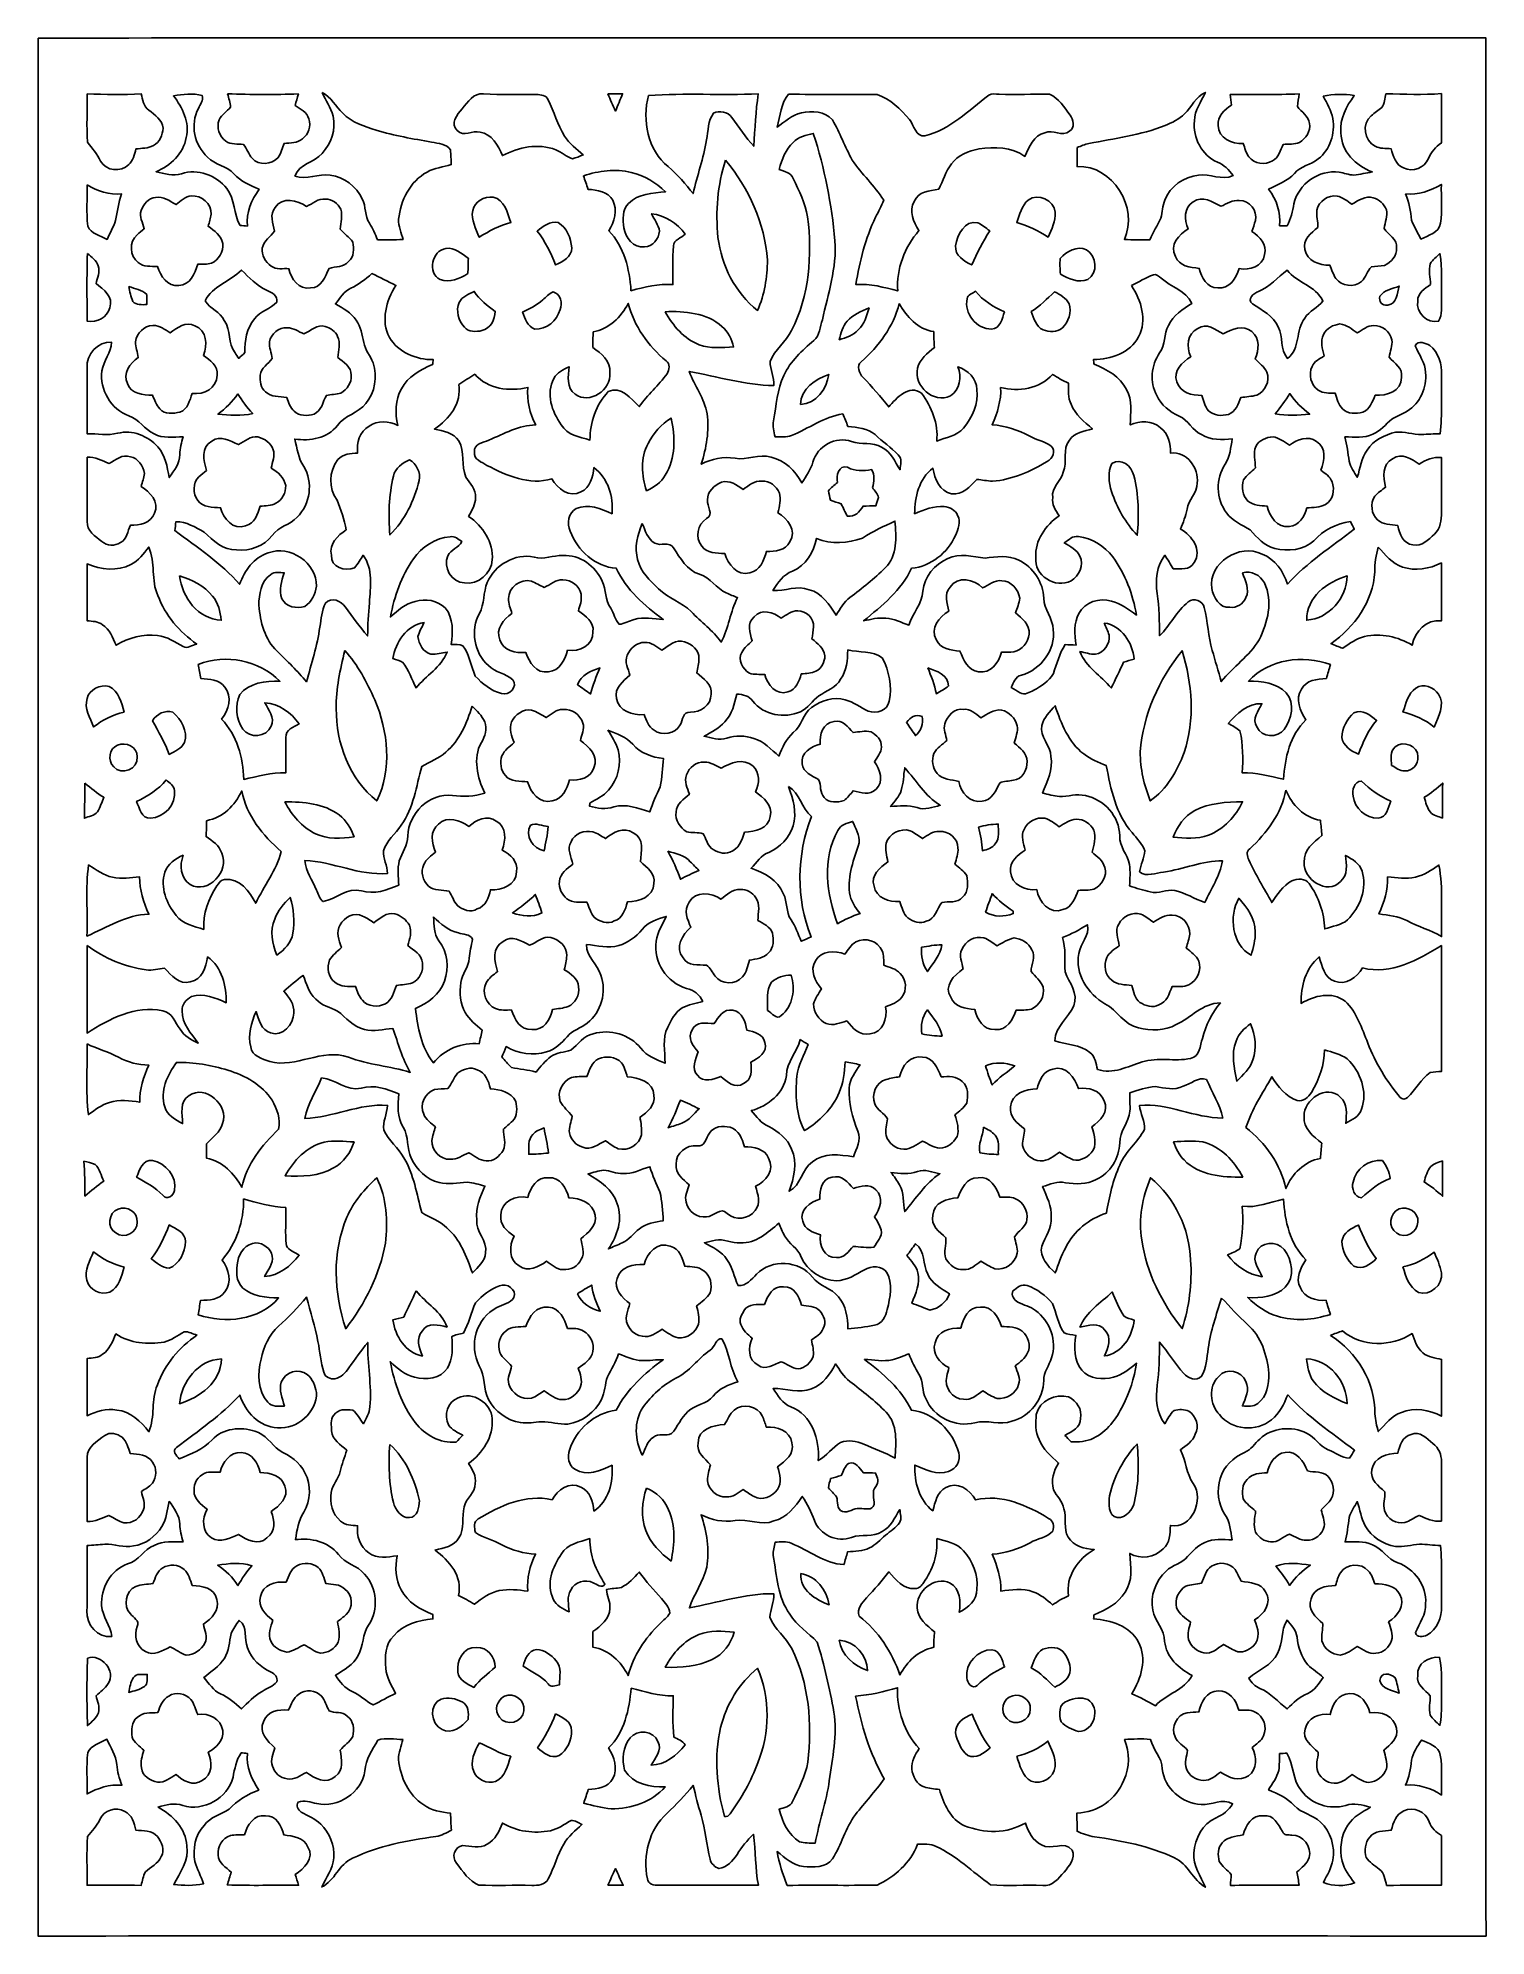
# Model space of a CAD drawing. Header units: centimetres. Extents: x -10.6 to 10.6, y -14 to 14.
import ezdxf

# ---------------------------------------------------------------- set-up
doc = ezdxf.new("R2010")
doc.units = ezdxf.units.CM
doc.header["$MEASUREMENT"] = 0
doc.layers.add('Camada 1', color=7, linetype='Continuous')

msp = doc.modelspace()

# ---------------------------------------------------------------- linework, layer by layer
at = {"layer": 'Camada 1', "color": 156}
for points, knots in [([(-10.6433, 13.95341), (-3.54717, 13.95412), (3.54894, 13.95412), (10.64506, 13.95377), (10.64506, 13.95377), (10.644, 6.25686), (10.64472, -1.44003), (10.64436, -9.13694), (10.64436, -9.13694), (10.64648, -10.74313), (10.64083, -12.34968), (10.64718, -13.95589), (10.64718, -13.95589), (3.54894, -13.95377), (-3.54894, -13.95411), (-10.64718, -13.95553), (-10.64718, -13.95553), (-10.64013, -4.65242), (-10.64789, 4.65067), (-10.6433, 13.95341)], [0, 0, 0, 0, 0.16666667, 0.16666667, 0.16666667, 0.16666667, 0.33333333, 0.33333333, 0.33333333, 0.33333333, 0.5, 0.5, 0.5, 0.5, 0.66666667, 0.66666667, 0.66666667, 0.66666667, 1, 1, 1, 1]), ([(-9.92505, 13.13391), (-9.92505, 13.13391), (-9.92505, 13.13391), (-9.92505, 13.13391), (-9.92505, 13.13391), (-9.92152, 12.8965), (-9.93422, 12.65802), (-9.92011, 12.4206), (-9.92011, 12.4206), (-9.8499, 12.3324), (-9.77687, 12.24632), (-9.72608, 12.14437), (-9.72608, 12.14437), (-9.64882, 11.99479), (-9.42798, 11.97751), (-9.31262, 12.09145), (-9.31262, 12.09145), (-9.24525, 12.14966), (-9.22937, 12.24068), (-9.20785, 12.32217), (-9.20785, 12.32217), (-9.12142, 12.3324), (-9.03005, 12.33064), (-8.95032, 12.37085), (-8.95032, 12.37085), (-8.86177, 12.42306), (-8.81203, 12.52784), (-8.80709, 12.62803), (-8.80709, 12.62803), (-8.81768, 12.75079), (-8.92845, 12.82241), (-9.01594, 12.8919), (-9.01594, 12.8919), (-9.09673, 12.94518), (-9.10555, 13.04819), (-9.13095, 13.13285), (-9.13095, 13.13285), (-9.39553, 13.11839), (-9.66082, 13.12086), (-9.92505, 13.13391)], [0, 0, 0, 0, 0.09090909, 0.09090909, 0.09090909, 0.09090909, 0.18181818, 0.18181818, 0.18181818, 0.18181818, 0.27272727, 0.27272727, 0.27272727, 0.27272727, 0.36363636, 0.36363636, 0.36363636, 0.36363636, 0.45454545, 0.45454545, 0.45454545, 0.45454545, 0.54545455, 0.54545455, 0.54545455, 0.54545455, 0.63636364, 0.63636364, 0.63636364, 0.63636364, 0.72727273, 0.72727273, 0.72727273, 0.72727273, 0.81818182, 0.81818182, 0.81818182, 0.81818182, 1, 1, 1, 1]), ([(-8.6554, 13.10534), (-8.6554, 13.10534), (-8.6554, 13.10534), (-8.6554, 13.10534), (-8.6554, 13.10534), (-8.52592, 12.92895), (-8.41021, 12.71446), (-8.46772, 12.48833), (-8.46772, 12.48833), (-8.50723, 12.25091), (-8.7002, 12.07805), (-8.91187, 11.98597), (-8.91187, 11.98597), (-8.7891, 11.96586), (-8.66175, 11.91012), (-8.53828, 11.95775), (-8.53828, 11.95775), (-8.29945, 12.03995), (-8.02534, 11.9327), (-7.87188, 11.74044), (-7.87188, 11.74044), (-7.747, 11.58309), (-7.77628, 11.36543), (-7.67362, 11.19716), (-7.67362, 11.19716), (-7.63869, 11.19399), (-7.60341, 11.19046), (-7.56849, 11.18693), (-7.56849, 11.18693), (-7.59071, 11.38625), (-7.50887, 11.57146), (-7.39563, 11.72986), (-7.39563, 11.72986), (-7.52756, 11.78947), (-7.66867, 11.84168), (-7.76498, 11.95563), (-7.76498, 11.95563), (-7.86835, 12.07698), (-8.04474, 12.08687), (-8.15374, 12.20082), (-8.15374, 12.20082), (-8.34777, 12.37684), (-8.4141, 12.68236), (-8.28886, 12.91624), (-8.28886, 12.91624), (-8.26452, 12.97763), (-8.2116, 13.0369), (-8.23207, 13.1071), (-8.23207, 13.1071), (-8.36929, 13.15084), (-8.51569, 13.11839), (-8.6554, 13.10534)], [0, 0, 0, 0, 0.07142857, 0.07142857, 0.07142857, 0.07142857, 0.14285714, 0.14285714, 0.14285714, 0.14285714, 0.21428571, 0.21428571, 0.21428571, 0.21428571, 0.28571429, 0.28571429, 0.28571429, 0.28571429, 0.35714286, 0.35714286, 0.35714286, 0.35714286, 0.42857143, 0.42857143, 0.42857143, 0.42857143, 0.5, 0.5, 0.5, 0.5, 0.57142857, 0.57142857, 0.57142857, 0.57142857, 0.64285714, 0.64285714, 0.64285714, 0.64285714, 0.71428571, 0.71428571, 0.71428571, 0.71428571, 0.78571429, 0.78571429, 0.78571429, 0.78571429, 0.85714286, 0.85714286, 0.85714286, 0.85714286, 1, 1, 1, 1]), ([(-7.85847, 13.13215), (-7.85847, 13.13215), (-7.85847, 13.13215), (-7.85847, 13.13215), (-7.85847, 13.13215), (-7.84472, 13.06653), (-7.81897, 13.00302), (-7.81473, 12.93529), (-7.81473, 12.93529), (-7.87047, 12.87321), (-7.94667, 12.82664), (-7.98477, 12.75009), (-7.98477, 12.75009), (-8.02322, 12.63861), (-7.98336, 12.5042), (-7.88492, 12.43718), (-7.88492, 12.43718), (-7.81049, 12.38073), (-7.71136, 12.40084), (-7.62494, 12.38673), (-7.62494, 12.38673), (-7.5759, 12.32393), (-7.55049, 12.24562), (-7.49899, 12.18458), (-7.49899, 12.18458), (-7.40092, 12.07487), (-7.21006, 12.08898), (-7.11517, 12.19623), (-7.11517, 12.19623), (-7.07178, 12.25867), (-7.05414, 12.33382), (-7.02909, 12.40437), (-7.02909, 12.40437), (-6.93632, 12.41178), (-6.83153, 12.40648), (-6.75604, 12.47104), (-6.75604, 12.47104), (-6.6749, 12.53912), (-6.61916, 12.66013), (-6.66503, 12.76314), (-6.66503, 12.76314), (-6.69042, 12.86298), (-6.78814, 12.91025), (-6.86647, 12.96246), (-6.86647, 12.96246), (-6.85095, 13.01891), (-6.83401, 13.07465), (-6.81777, 13.13074), (-6.81777, 13.13074), (-7.16455, 13.12015), (-7.5117, 13.12086), (-7.85847, 13.13215)], [0, 0, 0, 0, 0.07142857, 0.07142857, 0.07142857, 0.07142857, 0.14285714, 0.14285714, 0.14285714, 0.14285714, 0.21428571, 0.21428571, 0.21428571, 0.21428571, 0.28571429, 0.28571429, 0.28571429, 0.28571429, 0.35714286, 0.35714286, 0.35714286, 0.35714286, 0.42857143, 0.42857143, 0.42857143, 0.42857143, 0.5, 0.5, 0.5, 0.5, 0.57142857, 0.57142857, 0.57142857, 0.57142857, 0.64285714, 0.64285714, 0.64285714, 0.64285714, 0.71428571, 0.71428571, 0.71428571, 0.71428571, 0.78571429, 0.78571429, 0.78571429, 0.78571429, 0.85714286, 0.85714286, 0.85714286, 0.85714286, 1, 1, 1, 1]), ([(-6.46606, 13.15155), (-6.46606, 13.15155), (-6.46606, 13.15155), (-6.46606, 13.15155), (-6.46606, 13.15155), (-6.41667, 13.03513), (-6.34083, 12.93001), (-6.30872, 12.80618), (-6.30872, 12.80618), (-6.26392, 12.61004), (-6.33377, 12.40084), (-6.46994, 12.2562), (-6.46994, 12.2562), (-6.58529, 12.11968), (-6.8012, 12.10486), (-6.86929, 11.92212), (-6.86929, 11.92212), (-6.69536, 11.86109), (-6.52463, 11.96374), (-6.34858, 11.93658), (-6.34858, 11.93658), (-6.14574, 11.91153), (-5.96406, 11.77148), (-5.87798, 11.58733), (-5.87798, 11.58733), (-5.82224, 11.47409), (-5.8427, 11.33722), (-5.77356, 11.22962), (-5.77356, 11.22962), (-5.72735, 11.15236), (-5.68888, 11.07087), (-5.65431, 10.98761), (-5.65431, 10.98761), (-5.52944, 10.98337), (-5.40419, 10.98655), (-5.27897, 10.98973), (-5.27897, 10.98973), (-5.30472, 11.08851), (-5.34599, 11.18588), (-5.34492, 11.28924), (-5.34492, 11.28924), (-5.31495, 11.56441), (-5.17806, 11.84733), (-4.92478, 11.98068), (-4.92478, 11.98068), (-4.81717, 12.047), (-4.68806, 12.05229), (-4.57093, 12.09251), (-4.57093, 12.09251), (-4.5727, 12.16448), (-4.57376, 12.2368), (-4.58294, 12.30841), (-4.58294, 12.30841), (-4.64255, 12.39943), (-4.76179, 12.40437), (-4.85846, 12.4213), (-4.85846, 12.4213), (-5.13186, 12.4714), (-5.40702, 12.51726), (-5.67372, 12.59593), (-5.67372, 12.59593), (-5.84799, 12.65555), (-6.03566, 12.71023), (-6.16691, 12.84745), (-6.16691, 12.84745), (-6.2685, 12.94729), (-6.33411, 13.08522), (-6.46606, 13.15155)], [0, 0, 0, 0, 0.05555556, 0.05555556, 0.05555556, 0.05555556, 0.11111111, 0.11111111, 0.11111111, 0.11111111, 0.16666667, 0.16666667, 0.16666667, 0.16666667, 0.22222222, 0.22222222, 0.22222222, 0.22222222, 0.27777778, 0.27777778, 0.27777778, 0.27777778, 0.33333333, 0.33333333, 0.33333333, 0.33333333, 0.38888889, 0.38888889, 0.38888889, 0.38888889, 0.44444444, 0.44444444, 0.44444444, 0.44444444, 0.5, 0.5, 0.5, 0.5, 0.55555556, 0.55555556, 0.55555556, 0.55555556, 0.61111111, 0.61111111, 0.61111111, 0.61111111, 0.66666667, 0.66666667, 0.66666667, 0.66666667, 0.72222222, 0.72222222, 0.72222222, 0.72222222, 0.77777778, 0.77777778, 0.77777778, 0.77777778, 0.83333333, 0.83333333, 0.83333333, 0.83333333, 0.88888889, 0.88888889, 0.88888889, 0.88888889, 1, 1, 1, 1]), ([(-4.41077, 12.91343), (-4.41077, 12.91343), (-4.41077, 12.91343), (-4.41077, 12.91343), (-4.41077, 12.91343), (-4.48062, 12.82911), (-4.59563, 12.68835), (-4.48132, 12.59346), (-4.48132, 12.59346), (-4.38996, 12.48903), (-4.25874, 12.59945), (-4.14619, 12.57018), (-4.14619, 12.57018), (-3.97262, 12.54301), (-3.87809, 12.37332), (-3.81847, 12.2248), (-3.81847, 12.2248), (-3.57998, 12.3451), (-3.29106, 12.41354), (-3.03423, 12.30876), (-3.03423, 12.30876), (-2.94604, 12.27807), (-2.87796, 12.2047), (-2.7887, 12.17824), (-2.7887, 12.17824), (-2.73402, 12.19164), (-2.68181, 12.21422), (-2.62854, 12.23398), (-2.62854, 12.23398), (-2.72767, 12.31864), (-2.83279, 12.40049), (-2.90335, 12.51196), (-2.90335, 12.51196), (-3.00884, 12.67812), (-3.05647, 12.87215), (-3.14678, 13.04572), (-3.14678, 13.04572), (-3.169, 13.11733), (-3.25508, 13.11592), (-3.31611, 13.12262), (-3.31611, 13.12262), (-3.57611, 13.12967), (-3.83645, 13.11663), (-4.09609, 13.13215), (-4.09609, 13.13215), (-4.24285, 13.15437), (-4.32435, 13.00479), (-4.41077, 12.91343)], [0, 0, 0, 0, 0.07692308, 0.07692308, 0.07692308, 0.07692308, 0.15384615, 0.15384615, 0.15384615, 0.15384615, 0.23076923, 0.23076923, 0.23076923, 0.23076923, 0.30769231, 0.30769231, 0.30769231, 0.30769231, 0.38461538, 0.38461538, 0.38461538, 0.38461538, 0.46153846, 0.46153846, 0.46153846, 0.46153846, 0.53846154, 0.53846154, 0.53846154, 0.53846154, 0.61538462, 0.61538462, 0.61538462, 0.61538462, 0.69230769, 0.69230769, 0.69230769, 0.69230769, 0.76923077, 0.76923077, 0.76923077, 0.76923077, 0.84615385, 0.84615385, 0.84615385, 0.84615385, 1, 1, 1, 1]), ([(-2.26694, 13.1325), (-2.26694, 13.1325), (-2.26694, 13.1325), (-2.26694, 13.1325), (-2.26694, 13.1325), (-2.23097, 13.04748), (-2.19392, 12.96317), (-2.15547, 12.87921), (-2.15547, 12.87921), (-2.11949, 12.96352), (-2.08492, 13.04819), (-2.04998, 13.13285), (-2.04998, 13.13285), (-2.12231, 13.13285), (-2.19463, 13.13285), (-2.26694, 13.1325)], [0, 0, 0, 0, 0.2, 0.2, 0.2, 0.2, 0.4, 0.4, 0.4, 0.4, 0.6, 0.6, 0.6, 0.6, 1, 1, 1, 1]), ([(-1.67004, 13.10852), (-1.67004, 13.10852), (-1.67004, 13.10852), (-1.67004, 13.10852), (-1.67004, 13.10852), (-1.76459, 12.74445), (-1.68168, 12.30629), (-1.37865, 12.06182), (-1.37865, 12.06182), (-1.24283, 11.94293), (-1.12394, 11.80676), (-1.01318, 11.66459), (-1.01318, 11.66459), (-0.95744, 11.93023), (-0.85372, 12.18458), (-0.81879, 12.45517), (-0.81879, 12.45517), (-0.78775, 12.58675), (-0.79728, 12.73739), (-0.71261, 12.85028), (-0.71261, 12.85028), (-0.62159, 12.89261), (-0.50375, 12.86862), (-0.44343, 12.78536), (-0.44343, 12.78536), (-0.33725, 12.6439), (-0.24377, 12.49221), (-0.12242, 12.36238), (-0.12242, 12.36238), (-0.10442, 12.61921), (-0.09277, 12.87709), (-0.05574, 13.13215), (-0.05574, 13.13215), (-0.59336, 13.1064), (-1.13312, 13.14767), (-1.67004, 13.10852)], [0, 0, 0, 0, 0.1, 0.1, 0.1, 0.1, 0.2, 0.2, 0.2, 0.2, 0.3, 0.3, 0.3, 0.3, 0.4, 0.4, 0.4, 0.4, 0.5, 0.5, 0.5, 0.5, 0.6, 0.6, 0.6, 0.6, 0.7, 0.7, 0.7, 0.7, 0.8, 0.8, 0.8, 0.8, 1, 1, 1, 1]), ([(0.22189, 12.6439), (0.22189, 12.6439), (0.22189, 12.6439), (0.22189, 12.6439), (0.22189, 12.6439), (0.33443, 12.72292), (0.44026, 12.82135), (0.5782, 12.85275), (0.5782, 12.85275), (0.73377, 12.88732), (0.92533, 12.88202), (1.03399, 12.74833), (1.03399, 12.74833), (1.14899, 12.56065), (1.21742, 12.34898), (1.32749, 12.15883), (1.32749, 12.15883), (1.46507, 11.95034), (1.657, 11.78207), (1.78893, 11.57005), (1.78893, 11.57005), (1.76072, 11.48115), (1.70921, 11.40142), (1.6704, 11.31711), (1.6704, 11.31711), (1.51623, 11.00737), (1.43898, 10.66729), (1.38041, 10.32862), (1.38041, 10.32862), (1.59066, 10.34238), (1.79599, 10.28981), (1.99672, 10.23408), (1.99672, 10.23408), (1.97309, 10.55652), (2.09515, 10.88143), (2.30823, 11.12202), (2.30823, 11.12202), (2.22673, 11.24655), (2.15547, 11.40847), (2.23872, 11.55135), (2.23872, 11.55135), (2.29446, 11.69705), (2.46591, 11.70869), (2.59785, 11.72915), (2.59785, 11.72915), (2.66381, 11.85121), (2.69875, 11.9902), (2.78482, 12.10168), (2.78482, 12.10168), (2.88008, 12.23186), (3.03883, 12.29077), (3.19088, 12.32429), (3.19088, 12.32429), (3.41911, 12.35816), (3.671, 12.35286), (3.86574, 12.21281), (3.86574, 12.21281), (3.92499, 12.35286), (3.9945, 12.51902), (4.15854, 12.55959), (4.15854, 12.55959), (4.27777, 12.61463), (4.41466, 12.49009), (4.52191, 12.58358), (4.52191, 12.58358), (4.60691, 12.63579), (4.58187, 12.75362), (4.53002, 12.82099), (4.53002, 12.82099), (4.44782, 12.93706), (4.36245, 13.06794), (4.22733, 13.12615), (4.22733, 13.12615), (3.98144, 13.12897), (3.73486, 13.11839), (3.48896, 13.12757), (3.48896, 13.12757), (3.43746, 13.12298), (3.3775, 13.14484), (3.3334, 13.11098), (3.3334, 13.11098), (3.03883, 12.89014), (2.76436, 12.60545), (2.39606, 12.51443), (2.39606, 12.51443), (2.25848, 12.49891), (2.23485, 12.66965), (2.16746, 12.75362), (2.16746, 12.75362), (2.03941, 12.90778), (1.88489, 13.05806), (1.69192, 13.12368), (1.69192, 13.12368), (1.25835, 13.12791), (0.82408, 13.12015), (0.39017, 13.12757), (0.39017, 13.12757), (0.27798, 12.99986), (0.26775, 12.80477), (0.22189, 12.6439)], [0, 0, 0, 0, 0.03846154, 0.03846154, 0.03846154, 0.03846154, 0.07692308, 0.07692308, 0.07692308, 0.07692308, 0.11538462, 0.11538462, 0.11538462, 0.11538462, 0.15384615, 0.15384615, 0.15384615, 0.15384615, 0.19230769, 0.19230769, 0.19230769, 0.19230769, 0.23076923, 0.23076923, 0.23076923, 0.23076923, 0.26923077, 0.26923077, 0.26923077, 0.26923077, 0.30769231, 0.30769231, 0.30769231, 0.30769231, 0.34615385, 0.34615385, 0.34615385, 0.34615385, 0.38461538, 0.38461538, 0.38461538, 0.38461538, 0.42307692, 0.42307692, 0.42307692, 0.42307692, 0.46153846, 0.46153846, 0.46153846, 0.46153846, 0.5, 0.5, 0.5, 0.5, 0.53846154, 0.53846154, 0.53846154, 0.53846154, 0.57692308, 0.57692308, 0.57692308, 0.57692308, 0.61538462, 0.61538462, 0.61538462, 0.61538462, 0.65384615, 0.65384615, 0.65384615, 0.65384615, 0.69230769, 0.69230769, 0.69230769, 0.69230769, 0.73076923, 0.73076923, 0.73076923, 0.73076923, 0.76923077, 0.76923077, 0.76923077, 0.76923077, 0.80769231, 0.80769231, 0.80769231, 0.80769231, 0.84615385, 0.84615385, 0.84615385, 0.84615385, 0.88461538, 0.88461538, 0.88461538, 0.88461538, 0.92307692, 0.92307692, 0.92307692, 0.92307692, 1, 1, 1, 1]), ([(6.21171, 12.83793), (6.21171, 12.83793), (6.21171, 12.83793), (6.21171, 12.83793), (6.21171, 12.83793), (6.13339, 12.75715), (6.02896, 12.70917), (5.92666, 12.66719), (5.92666, 12.66719), (5.5686, 12.52361), (5.183, 12.47527), (4.80659, 12.40225), (4.80659, 12.40225), (4.74698, 12.38919), (4.69123, 12.3645), (4.63479, 12.34263), (4.63479, 12.34263), (4.63161, 12.2495), (4.63232, 12.15602), (4.63373, 12.06252), (4.63373, 12.06252), (5.16113, 12.08722), (5.53895, 11.45822), (5.32977, 10.99114), (5.32977, 10.99114), (5.45429, 10.98514), (5.57883, 10.98268), (5.70371, 10.98761), (5.70371, 10.98761), (5.74957, 11.09768), (5.81306, 11.19893), (5.86634, 11.30511), (5.86634, 11.30511), (5.88468, 11.39366), (5.89068, 11.48538), (5.9249, 11.57005), (5.9249, 11.57005), (6.00145, 11.7736), (6.20606, 11.91506), (6.41914, 11.93799), (6.41914, 11.93799), (6.59129, 11.9648), (6.75993, 11.85015), (6.92679, 11.93165), (6.92679, 11.93165), (6.86822, 12.01632), (6.79379, 12.08933), (6.69712, 12.12744), (6.69712, 12.12744), (6.46465, 12.22691), (6.33341, 12.48939), (6.35952, 12.73563), (6.35952, 12.73563), (6.35811, 12.8912), (6.459, 13.01714), (6.52073, 13.15226), (6.52073, 13.15226), (6.37716, 13.09229), (6.31825, 12.93988), (6.21171, 12.83793)], [0, 0, 0, 0, 0.0625, 0.0625, 0.0625, 0.0625, 0.125, 0.125, 0.125, 0.125, 0.1875, 0.1875, 0.1875, 0.1875, 0.25, 0.25, 0.25, 0.25, 0.3125, 0.3125, 0.3125, 0.3125, 0.375, 0.375, 0.375, 0.375, 0.4375, 0.4375, 0.4375, 0.4375, 0.5, 0.5, 0.5, 0.5, 0.5625, 0.5625, 0.5625, 0.5625, 0.625, 0.625, 0.625, 0.625, 0.6875, 0.6875, 0.6875, 0.6875, 0.75, 0.75, 0.75, 0.75, 0.8125, 0.8125, 0.8125, 0.8125, 0.875, 0.875, 0.875, 0.875, 1, 1, 1, 1]), ([(6.88445, 13.12403), (6.88445, 13.12403), (6.88445, 13.12403), (6.88445, 13.12403), (6.88445, 13.12403), (6.89115, 13.07182), (6.89785, 13.01926), (6.90491, 12.96705), (6.90491, 12.96705), (6.80261, 12.89861), (6.68867, 12.80512), (6.70984, 12.66648), (6.70984, 12.66648), (6.70947, 12.47986), (6.91373, 12.39167), (7.07602, 12.40437), (7.07602, 12.40437), (7.09965, 12.33628), (7.11658, 12.26361), (7.16068, 12.2047), (7.16068, 12.2047), (7.2411, 12.1031), (7.39705, 12.08193), (7.5071, 12.14649), (7.5071, 12.14649), (7.59882, 12.19305), (7.62034, 12.30418), (7.66514, 12.38814), (7.66514, 12.38814), (7.74417, 12.39519), (7.82884, 12.38566), (7.90363, 12.41848), (7.90363, 12.41848), (7.99958, 12.47386), (8.07049, 12.58499), (8.05144, 12.69858), (8.05144, 12.69858), (8.03768, 12.80865), (7.93114, 12.86474), (7.87223, 12.94835), (7.87223, 12.94835), (7.87752, 13.01009), (7.89023, 13.07076), (7.89975, 13.13144), (7.89975, 13.13144), (7.56143, 13.11768), (7.22277, 13.12721), (6.88445, 13.12403)], [0, 0, 0, 0, 0.07692308, 0.07692308, 0.07692308, 0.07692308, 0.15384615, 0.15384615, 0.15384615, 0.15384615, 0.23076923, 0.23076923, 0.23076923, 0.23076923, 0.30769231, 0.30769231, 0.30769231, 0.30769231, 0.38461538, 0.38461538, 0.38461538, 0.38461538, 0.46153846, 0.46153846, 0.46153846, 0.46153846, 0.53846154, 0.53846154, 0.53846154, 0.53846154, 0.61538462, 0.61538462, 0.61538462, 0.61538462, 0.69230769, 0.69230769, 0.69230769, 0.69230769, 0.76923077, 0.76923077, 0.76923077, 0.76923077, 0.84615385, 0.84615385, 0.84615385, 0.84615385, 1, 1, 1, 1]), ([(8.25429, 13.09934), (8.25429, 13.09934), (8.25429, 13.09934), (8.25429, 13.09934), (8.25429, 13.09934), (8.30474, 12.99104), (8.3707, 12.88697), (8.39364, 12.76808), (8.39364, 12.76808), (8.43421, 12.55148), (8.35094, 12.31477), (8.17986, 12.17507), (8.17986, 12.17507), (8.07191, 12.08827), (7.92127, 12.07028), (7.82954, 11.96093), (7.82954, 11.96093), (7.72688, 11.84875), (7.58225, 11.79583), (7.4496, 11.7295), (7.4496, 11.7295), (7.57025, 11.57604), (7.62987, 11.38837), (7.61011, 11.19293), (7.61011, 11.19293), (7.63798, 11.19293), (7.69372, 11.19328), (7.72195, 11.19328), (7.72195, 11.19328), (7.77768, 11.29347), (7.80133, 11.4053), (7.82284, 11.51678), (7.82284, 11.51678), (7.88563, 11.80888), (8.19219, 12.01878), (8.48676, 11.98138), (8.48676, 11.98138), (8.5598, 11.97151), (8.62965, 11.93834), (8.70444, 11.93729), (8.70444, 11.93729), (8.7951, 11.94858), (8.88434, 11.96833), (8.97431, 11.98421), (8.97431, 11.98421), (8.72912, 12.07311), (8.51746, 12.28725), (8.51393, 12.56065), (8.51393, 12.56065), (8.48713, 12.76526), (8.59613, 12.94729), (8.70795, 13.10745), (8.70795, 13.10745), (8.55768, 13.13532), (8.40351, 13.12932), (8.25429, 13.09934)], [0, 0, 0, 0, 0.06666667, 0.06666667, 0.06666667, 0.06666667, 0.13333333, 0.13333333, 0.13333333, 0.13333333, 0.2, 0.2, 0.2, 0.2, 0.26666667, 0.26666667, 0.26666667, 0.26666667, 0.33333333, 0.33333333, 0.33333333, 0.33333333, 0.4, 0.4, 0.4, 0.4, 0.46666667, 0.46666667, 0.46666667, 0.46666667, 0.53333333, 0.53333333, 0.53333333, 0.53333333, 0.6, 0.6, 0.6, 0.6, 0.66666667, 0.66666667, 0.66666667, 0.66666667, 0.73333333, 0.73333333, 0.73333333, 0.73333333, 0.8, 0.8, 0.8, 0.8, 0.86666667, 0.86666667, 0.86666667, 0.86666667, 1, 1, 1, 1]), ([(9.17539, 13.13497), (9.17539, 13.13497), (9.17539, 13.13497), (9.17539, 13.13497), (9.17539, 13.13497), (9.15704, 13.06723), (9.16233, 12.98751), (9.11331, 12.93247), (9.11331, 12.93247), (9.06497, 12.88732), (9.00711, 12.8538), (8.95809, 12.81007), (8.95809, 12.81007), (8.81274, 12.69646), (8.85472, 12.43999), (9.017, 12.36274), (9.017, 12.36274), (9.08826, 12.32429), (9.17187, 12.3324), (9.25018, 12.32569), (9.25018, 12.32569), (9.28758, 12.22057), (9.31298, 12.08299), (9.43539, 12.04488), (9.43539, 12.04488), (9.56909, 11.97504), (9.74372, 12.04101), (9.79945, 12.18071), (9.79945, 12.18071), (9.83826, 12.27631), (9.90564, 12.35427), (9.99067, 12.41178), (9.99067, 12.41178), (9.99243, 12.65307), (9.99031, 12.89473), (9.99172, 13.13602), (9.99172, 13.13602), (9.71973, 13.11557), (9.44738, 13.12509), (9.17539, 13.13497)], [0, 0, 0, 0, 0.09090909, 0.09090909, 0.09090909, 0.09090909, 0.18181818, 0.18181818, 0.18181818, 0.18181818, 0.27272727, 0.27272727, 0.27272727, 0.27272727, 0.36363636, 0.36363636, 0.36363636, 0.36363636, 0.45454545, 0.45454545, 0.45454545, 0.45454545, 0.54545455, 0.54545455, 0.54545455, 0.54545455, 0.63636364, 0.63636364, 0.63636364, 0.63636364, 0.72727273, 0.72727273, 0.72727273, 0.72727273, 0.81818182, 0.81818182, 0.81818182, 0.81818182, 1, 1, 1, 1]), ([(0.4579, 12.41918), (0.4579, 12.41918), (0.4579, 12.41918), (0.4579, 12.41918), (0.4579, 12.41918), (0.34854, 12.31229), (0.28892, 12.16836), (0.254, 12.02196), (0.254, 12.02196), (0.32807, 11.98879), (0.42721, 11.97362), (0.45755, 11.88613), (0.45755, 11.88613), (0.54256, 11.70516), (0.63994, 11.52454), (0.67027, 11.32451), (0.67027, 11.32451), (0.74117, 10.76007), (0.69532, 10.16528), (0.43461, 9.652), (0.43461, 9.652), (0.34748, 9.48689), (0.18837, 9.36978), (0.11747, 9.1955), (0.11747, 9.1955), (0.12206, 9.07591), (0.1778, 8.96338), (0.17322, 8.84202), (0.17322, 8.84202), (-0.2494, 8.85295), (-0.65899, 8.9722), (-1.07138, 9.05051), (-1.07138, 9.05051), (-0.99165, 8.83955), (-0.84666, 8.6547), (-0.80715, 8.42856), (-0.80715, 8.42856), (-0.77364, 8.17809), (-0.81774, 7.9248), (-0.89429, 7.68597), (-0.89429, 7.68597), (-0.74153, 7.76639), (-0.56902, 7.80379), (-0.39722, 7.77451), (-0.39722, 7.77451), (-0.21872, 7.73818), (-0.04304, 7.85035), (0.13334, 7.78791), (0.13334, 7.78791), (0.33619, 7.74522), (0.49142, 7.5893), (0.58596, 7.41115), (0.58596, 7.41115), (0.64628, 7.51063), (0.71649, 7.60552), (0.74894, 7.71877), (0.74894, 7.71877), (0.80997, 7.95196), (1.08937, 8.10506), (1.31655, 8.02004), (1.31655, 8.02004), (1.45908, 7.96501), (1.62418, 8.02145), (1.7586, 7.93679), (1.7586, 7.93679), (1.89512, 7.87082), (1.95403, 7.72512), (2.02988, 7.60377), (2.02988, 7.60377), (2.032, 7.67644), (2.06621, 7.7671), (2.00413, 7.8246), (2.00413, 7.8246), (1.89583, 7.92938), (1.77482, 8.02075), (1.66263, 8.12129), (1.66263, 8.12129), (1.55327, 8.21831), (1.39982, 8.22254), (1.26293, 8.2423), (1.26293, 8.2423), (1.23895, 8.30367), (1.21462, 8.36507), (1.18779, 8.42539), (1.18779, 8.42539), (0.91263, 8.38481), (0.6865, 8.21125), (0.43427, 8.1086), (0.43427, 8.1086), (0.35701, 8.0772), (0.27235, 8.08813), (0.19156, 8.08919), (0.19156, 8.08919), (0.17251, 8.16645), (0.15309, 8.24618), (0.17073, 8.32555), (0.17073, 8.32555), (0.21201, 8.54957), (0.21978, 8.78487), (0.32208, 8.993), (0.32208, 8.993), (0.41556, 9.20291), (0.59231, 9.35743), (0.76164, 9.50559), (0.76164, 9.50559), (0.85231, 9.57897), (0.85336, 9.70667), (0.88723, 9.80969), (0.88723, 9.80969), (0.97155, 10.19245), (1.09996, 10.57557), (1.07314, 10.97244), (1.07314, 10.97244), (1.02164, 11.50761), (0.92251, 12.03889), (0.75388, 12.54971), (0.75388, 12.54971), (0.65051, 12.52007), (0.5334, 12.50314), (0.4579, 12.41918)], [0, 0, 0, 0, 0.03225806, 0.03225806, 0.03225806, 0.03225806, 0.06451613, 0.06451613, 0.06451613, 0.06451613, 0.09677419, 0.09677419, 0.09677419, 0.09677419, 0.12903226, 0.12903226, 0.12903226, 0.12903226, 0.16129032, 0.16129032, 0.16129032, 0.16129032, 0.19354839, 0.19354839, 0.19354839, 0.19354839, 0.22580645, 0.22580645, 0.22580645, 0.22580645, 0.25806452, 0.25806452, 0.25806452, 0.25806452, 0.29032258, 0.29032258, 0.29032258, 0.29032258, 0.32258065, 0.32258065, 0.32258065, 0.32258065, 0.35483871, 0.35483871, 0.35483871, 0.35483871, 0.38709677, 0.38709677, 0.38709677, 0.38709677, 0.41935484, 0.41935484, 0.41935484, 0.41935484, 0.4516129, 0.4516129, 0.4516129, 0.4516129, 0.48387097, 0.48387097, 0.48387097, 0.48387097, 0.51612903, 0.51612903, 0.51612903, 0.51612903, 0.5483871, 0.5483871, 0.5483871, 0.5483871, 0.58064516, 0.58064516, 0.58064516, 0.58064516, 0.61290323, 0.61290323, 0.61290323, 0.61290323, 0.64516129, 0.64516129, 0.64516129, 0.64516129, 0.67741935, 0.67741935, 0.67741935, 0.67741935, 0.70967742, 0.70967742, 0.70967742, 0.70967742, 0.74193548, 0.74193548, 0.74193548, 0.74193548, 0.77419355, 0.77419355, 0.77419355, 0.77419355, 0.80645161, 0.80645161, 0.80645161, 0.80645161, 0.83870968, 0.83870968, 0.83870968, 0.83870968, 0.87096774, 0.87096774, 0.87096774, 0.87096774, 0.90322581, 0.90322581, 0.90322581, 0.90322581, 0.93548387, 0.93548387, 0.93548387, 0.93548387, 1, 1, 1, 1]), ([(-2.62607, 11.92847), (-2.62607, 11.92847), (-2.62607, 11.92847), (-2.62607, 11.92847), (-2.62607, 11.92847), (-2.60208, 11.8618), (-2.57915, 11.79512), (-2.55763, 11.72774), (-2.55763, 11.72774), (-2.42217, 11.72245), (-2.268, 11.69493), (-2.19357, 11.56722), (-2.19357, 11.56722), (-2.1216, 11.42188), (-2.16641, 11.24795), (-2.25495, 11.1199), (-2.25495, 11.1199), (-2.02671, 10.8846), (-1.94768, 10.55475), (-1.92687, 10.23761), (-1.92687, 10.23761), (-1.72614, 10.29299), (-1.52118, 10.34167), (-1.31127, 10.32792), (-1.31127, 10.32792), (-1.30422, 10.51736), (-1.31938, 10.70751), (-1.30352, 10.89625), (-1.30352, 10.89625), (-1.2968, 10.98902), (-1.18568, 11.00983), (-1.12994, 11.06946), (-1.12994, 11.06946), (-1.2467, 11.23138), (-1.42487, 11.34533), (-1.62453, 11.36896), (-1.62453, 11.36896), (-1.58433, 11.2843), (-1.52082, 11.20704), (-1.50741, 11.11214), (-1.50741, 11.11214), (-1.51977, 10.99643), (-1.60443, 10.88284), (-1.72895, 10.88213), (-1.72895, 10.88213), (-1.88877, 10.86379), (-2.01012, 11.01583), (-2.03022, 11.16153), (-2.03022, 11.16153), (-2.04752, 11.28289), (-2.05951, 11.42929), (-1.96285, 11.52243), (-1.96285, 11.52243), (-1.82316, 11.66953), (-1.60548, 11.66988), (-1.41817, 11.69281), (-1.41817, 11.69281), (-1.55999, 11.82652), (-1.73002, 11.93694), (-1.92334, 11.97609), (-1.92334, 11.97609), (-2.15652, 12.04101), (-2.39923, 11.9962), (-2.62607, 11.92847)], [0, 0, 0, 0, 0.05882353, 0.05882353, 0.05882353, 0.05882353, 0.11764706, 0.11764706, 0.11764706, 0.11764706, 0.17647059, 0.17647059, 0.17647059, 0.17647059, 0.23529412, 0.23529412, 0.23529412, 0.23529412, 0.29411765, 0.29411765, 0.29411765, 0.29411765, 0.35294118, 0.35294118, 0.35294118, 0.35294118, 0.41176471, 0.41176471, 0.41176471, 0.41176471, 0.47058824, 0.47058824, 0.47058824, 0.47058824, 0.52941176, 0.52941176, 0.52941176, 0.52941176, 0.58823529, 0.58823529, 0.58823529, 0.58823529, 0.64705882, 0.64705882, 0.64705882, 0.64705882, 0.70588235, 0.70588235, 0.70588235, 0.70588235, 0.76470588, 0.76470588, 0.76470588, 0.76470588, 0.82352941, 0.82352941, 0.82352941, 0.82352941, 0.88235294, 0.88235294, 0.88235294, 0.88235294, 1, 1, 1, 1]), ([(-0.53481, 12.15531), (-0.53481, 12.15531), (-0.53481, 12.15531), (-0.53481, 12.15531), (-0.53481, 12.15531), (-0.65651, 11.79159), (-0.68403, 11.40177), (-0.64876, 11.02147), (-0.64876, 11.02147), (-0.59477, 10.60908), (-0.39687, 10.20692), (-0.06597, 9.94762), (-0.06597, 9.94762), (0.03598, 10.1808), (0.07972, 10.43552), (0.07902, 10.68916), (0.07902, 10.68916), (0.03951, 11.22644), (-0.19156, 11.74361), (-0.53481, 12.15531)], [0, 0, 0, 0, 0.16666667, 0.16666667, 0.16666667, 0.16666667, 0.33333333, 0.33333333, 0.33333333, 0.33333333, 0.5, 0.5, 0.5, 0.5, 0.66666667, 0.66666667, 0.66666667, 0.66666667, 1, 1, 1, 1]), ([(-9.9247, 11.79547), (-9.9247, 11.79547), (-9.9247, 11.79547), (-9.9247, 11.79547), (-9.9247, 11.79547), (-9.92187, 11.59298), (-9.9381, 11.38907), (-9.91658, 11.18763), (-9.91658, 11.18763), (-9.8686, 11.07404), (-9.7289, 11.049), (-9.63153, 10.99079), (-9.63153, 10.99079), (-9.59202, 11.08463), (-9.54016, 11.17317), (-9.50559, 11.26912), (-9.50559, 11.26912), (-9.48196, 11.40071), (-9.46538, 11.53406), (-9.41704, 11.66001), (-9.41704, 11.66001), (-9.59838, 11.64413), (-9.77265, 11.69951), (-9.9247, 11.79547)], [0, 0, 0, 0, 0.14285714, 0.14285714, 0.14285714, 0.14285714, 0.28571429, 0.28571429, 0.28571429, 0.28571429, 0.42857143, 0.42857143, 0.42857143, 0.42857143, 0.57142857, 0.57142857, 0.57142857, 0.57142857, 0.71428571, 0.71428571, 0.71428571, 0.71428571, 1, 1, 1, 1]), ([(9.46185, 11.66106), (9.46185, 11.66106), (9.46185, 11.66106), (9.46185, 11.66106), (9.46185, 11.66106), (9.51583, 11.53795), (9.54156, 11.40636), (9.5518, 11.27266), (9.5518, 11.27266), (9.58956, 11.1767), (9.64423, 11.08851), (9.6901, 10.99572), (9.6901, 10.99572), (9.79594, 11.05393), (9.9589, 11.08463), (9.97513, 11.22856), (9.97513, 11.22856), (10.00865, 11.41694), (9.98536, 11.61026), (9.98996, 11.80041), (9.98996, 11.80041), (9.8298, 11.70693), (9.65022, 11.64343), (9.46185, 11.66106)], [0, 0, 0, 0, 0.14285714, 0.14285714, 0.14285714, 0.14285714, 0.28571429, 0.28571429, 0.28571429, 0.28571429, 0.42857143, 0.42857143, 0.42857143, 0.42857143, 0.57142857, 0.57142857, 0.57142857, 0.57142857, 0.71428571, 0.71428571, 0.71428571, 0.71428571, 1, 1, 1, 1]), ([(-8.61765, 11.50513), (-8.61765, 11.50513), (-8.61765, 11.50513), (-8.61765, 11.50513), (-8.61765, 11.50513), (-8.71007, 11.55559), (-8.80604, 11.6332), (-8.91857, 11.60955), (-8.91857, 11.60955), (-9.02123, 11.59686), (-9.09919, 11.5122), (-9.12918, 11.41729), (-9.12918, 11.41729), (-9.16763, 11.32733), (-9.10484, 11.23667), (-9.08473, 11.14954), (-9.08473, 11.14954), (-9.12036, 11.11955), (-9.1567, 11.09027), (-9.19091, 11.05817), (-9.19091, 11.05817), (-9.31015, 10.96115), (-9.29922, 10.74278), (-9.17363, 10.65459), (-9.17363, 10.65459), (-9.09708, 10.58086), (-8.98454, 10.60061), (-8.88823, 10.59356), (-8.88823, 10.59356), (-8.84484, 10.45598), (-8.74183, 10.29229), (-8.57497, 10.31662), (-8.57497, 10.31662), (-8.40986, 10.3198), (-8.33825, 10.49126), (-8.29697, 10.62566), (-8.29697, 10.62566), (-8.2303, 10.62919), (-8.16187, 10.62389), (-8.09695, 10.64189), (-8.09695, 10.64189), (-7.99076, 10.6948), (-7.91174, 10.81193), (-7.92938, 10.93328), (-7.92938, 10.93328), (-7.95372, 11.04935), (-8.05603, 11.11919), (-8.14492, 11.18481), (-8.14492, 11.18481), (-8.1294, 11.24373), (-8.1086, 11.30158), (-8.09978, 11.36191), (-8.09978, 11.36191), (-8.09448, 11.51395), (-8.24264, 11.64554), (-8.39257, 11.63108), (-8.39257, 11.63108), (-8.48289, 11.62473), (-8.54816, 11.55488), (-8.61765, 11.50513)], [0, 0, 0, 0, 0.0625, 0.0625, 0.0625, 0.0625, 0.125, 0.125, 0.125, 0.125, 0.1875, 0.1875, 0.1875, 0.1875, 0.25, 0.25, 0.25, 0.25, 0.3125, 0.3125, 0.3125, 0.3125, 0.375, 0.375, 0.375, 0.375, 0.4375, 0.4375, 0.4375, 0.4375, 0.5, 0.5, 0.5, 0.5, 0.5625, 0.5625, 0.5625, 0.5625, 0.625, 0.625, 0.625, 0.625, 0.6875, 0.6875, 0.6875, 0.6875, 0.75, 0.75, 0.75, 0.75, 0.8125, 0.8125, 0.8125, 0.8125, 0.875, 0.875, 0.875, 0.875, 1, 1, 1, 1]), ([(-7.15892, 11.46351), (-7.15892, 11.46351), (-7.15892, 11.46351), (-7.15892, 11.46351), (-7.15892, 11.46351), (-7.24746, 11.3605), (-7.19278, 11.22856), (-7.1695, 11.11355), (-7.1695, 11.11355), (-7.22877, 11.031), (-7.3293, 10.97244), (-7.34835, 10.8652), (-7.34835, 10.8652), (-7.36282, 10.76042), (-7.30284, 10.65883), (-7.21888, 10.60026), (-7.21888, 10.60026), (-7.14621, 10.53958), (-7.04391, 10.56922), (-6.95713, 10.56111), (-6.95713, 10.56111), (-6.92679, 10.40977), (-6.81177, 10.25243), (-6.63892, 10.27888), (-6.63892, 10.27888), (-6.47522, 10.27747), (-6.42443, 10.44575), (-6.36622, 10.56569), (-6.36622, 10.56569), (-6.27062, 10.59497), (-6.15138, 10.58086), (-6.08259, 10.66694), (-6.08259, 10.66694), (-5.99405, 10.73432), (-6.00287, 10.85426), (-6.01944, 10.95198), (-6.01944, 10.95198), (-6.06812, 11.02747), (-6.1461, 11.07651), (-6.20323, 11.14459), (-6.20323, 11.14459), (-6.1969, 11.2409), (-6.16444, 11.33897), (-6.19512, 11.43423), (-6.19512, 11.43423), (-6.23464, 11.51995), (-6.32388, 11.58839), (-6.4216, 11.58346), (-6.4216, 11.58346), (-6.52814, 11.59933), (-6.60717, 11.51572), (-6.69819, 11.47762), (-6.69819, 11.47762), (-6.8319, 11.56793), (-7.05484, 11.62579), (-7.15892, 11.46351)], [0, 0, 0, 0, 0.06666667, 0.06666667, 0.06666667, 0.06666667, 0.13333333, 0.13333333, 0.13333333, 0.13333333, 0.2, 0.2, 0.2, 0.2, 0.26666667, 0.26666667, 0.26666667, 0.26666667, 0.33333333, 0.33333333, 0.33333333, 0.33333333, 0.4, 0.4, 0.4, 0.4, 0.46666667, 0.46666667, 0.46666667, 0.46666667, 0.53333333, 0.53333333, 0.53333333, 0.53333333, 0.6, 0.6, 0.6, 0.6, 0.66666667, 0.66666667, 0.66666667, 0.66666667, 0.73333333, 0.73333333, 0.73333333, 0.73333333, 0.8, 0.8, 0.8, 0.8, 0.86666667, 0.86666667, 0.86666667, 0.86666667, 1, 1, 1, 1]), ([(-4.25343, 11.41623), (-4.25343, 11.41623), (-4.25343, 11.41623), (-4.25343, 11.41623), (-4.25343, 11.41623), (-4.2859, 11.27865), (-4.20475, 11.14848), (-4.1589, 11.02395), (-4.1589, 11.02395), (-4.01389, 11.11673), (-3.86045, 11.1954), (-3.69359, 11.24161), (-3.69359, 11.24161), (-3.74368, 11.38166), (-3.78424, 11.57569), (-3.95427, 11.61167), (-3.95427, 11.61167), (-4.08023, 11.62896), (-4.23262, 11.55064), (-4.25343, 11.41623)], [0, 0, 0, 0, 0.16666667, 0.16666667, 0.16666667, 0.16666667, 0.33333333, 0.33333333, 0.33333333, 0.33333333, 0.5, 0.5, 0.5, 0.5, 0.66666667, 0.66666667, 0.66666667, 0.66666667, 1, 1, 1, 1]), ([(3.91583, 11.57075), (3.91583, 11.57075), (3.91583, 11.57075), (3.91583, 11.57075), (3.91583, 11.57075), (3.81565, 11.48855), (3.7913, 11.35415), (3.74614, 11.2395), (3.74614, 11.2395), (3.90947, 11.19222), (4.06364, 11.1199), (4.20652, 11.02713), (4.20652, 11.02713), (4.26013, 11.14178), (4.32187, 11.26207), (4.30954, 11.39295), (4.30954, 11.39295), (4.29894, 11.57252), (4.05587, 11.67659), (3.91583, 11.57075)], [0, 0, 0, 0, 0.16666667, 0.16666667, 0.16666667, 0.16666667, 0.33333333, 0.33333333, 0.33333333, 0.33333333, 0.5, 0.5, 0.5, 0.5, 0.66666667, 0.66666667, 0.66666667, 0.66666667, 1, 1, 1, 1]), ([(6.34152, 11.54677), (6.34152, 11.54677), (6.34152, 11.54677), (6.34152, 11.54677), (6.34152, 11.54677), (6.20394, 11.45998), (6.20606, 11.28006), (6.26638, 11.14636), (6.26638, 11.14636), (6.13375, 11.06382), (5.98311, 10.90859), (6.07905, 10.74208), (6.07905, 10.74208), (6.13127, 10.59568), (6.29778, 10.58298), (6.42937, 10.56534), (6.42937, 10.56534), (6.46358, 10.43199), (6.54227, 10.27571), (6.70243, 10.27782), (6.70243, 10.27782), (6.87563, 10.25701), (6.96948, 10.42246), (7.0164, 10.56181), (7.0164, 10.56181), (7.16986, 10.53465), (7.36494, 10.59074), (7.38928, 10.76818), (7.38928, 10.76818), (7.43408, 10.91776), (7.31555, 11.03312), (7.20407, 11.10932), (7.20407, 11.10932), (7.22136, 11.16259), (7.2411, 11.21515), (7.25523, 11.26948), (7.25523, 11.26948), (7.28909, 11.412), (7.16879, 11.5704), (7.01886, 11.5637), (7.01886, 11.5637), (6.91761, 11.57887), (6.83577, 11.51184), (6.74652, 11.47867), (6.74652, 11.47867), (6.62657, 11.54782), (6.47522, 11.63848), (6.34152, 11.54677)], [0, 0, 0, 0, 0.07692308, 0.07692308, 0.07692308, 0.07692308, 0.15384615, 0.15384615, 0.15384615, 0.15384615, 0.23076923, 0.23076923, 0.23076923, 0.23076923, 0.30769231, 0.30769231, 0.30769231, 0.30769231, 0.38461538, 0.38461538, 0.38461538, 0.38461538, 0.46153846, 0.46153846, 0.46153846, 0.46153846, 0.53846154, 0.53846154, 0.53846154, 0.53846154, 0.61538462, 0.61538462, 0.61538462, 0.61538462, 0.69230769, 0.69230769, 0.69230769, 0.69230769, 0.76923077, 0.76923077, 0.76923077, 0.76923077, 0.84615385, 0.84615385, 0.84615385, 0.84615385, 1, 1, 1, 1]), ([(8.15939, 11.42259), (8.15939, 11.42259), (8.15939, 11.42259), (8.15939, 11.42259), (8.15939, 11.42259), (8.14951, 11.33756), (8.17808, 11.25396), (8.1735, 11.16894), (8.1735, 11.16894), (8.07931, 11.08463), (7.9449, 10.98938), (7.98371, 10.84333), (7.98371, 10.84333), (8.01158, 10.66976), (8.19891, 10.61402), (8.35094, 10.61155), (8.35094, 10.61155), (8.37917, 10.54593), (8.40069, 10.47644), (8.43986, 10.41611), (8.43986, 10.41611), (8.52452, 10.30005), (8.7062, 10.28276), (8.81556, 10.37378), (8.81556, 10.37378), (8.88011, 10.4341), (8.89987, 10.52688), (8.9609, 10.58967), (8.9609, 10.58967), (9.02475, 10.59849), (9.09002, 10.59673), (9.15387, 10.61049), (9.15387, 10.61049), (9.25089, 10.65494), (9.3412, 10.75196), (9.33202, 10.8659), (9.33202, 10.8659), (9.34649, 10.99608), (9.21103, 11.05923), (9.14752, 11.15306), (9.14752, 11.15306), (9.16057, 11.24373), (9.20433, 11.33263), (9.1835, 11.42576), (9.1835, 11.42576), (9.14929, 11.51008), (9.07803, 11.58205), (8.98806, 11.60356), (8.98806, 11.60356), (8.87448, 11.64237), (8.76969, 11.56158), (8.6755, 11.51008), (8.6755, 11.51008), (8.60565, 11.55382), (8.54004, 11.60955), (8.45889, 11.63002), (8.45889, 11.63002), (8.32838, 11.64343), (8.18337, 11.5577), (8.15939, 11.42259)], [0, 0, 0, 0, 0.0625, 0.0625, 0.0625, 0.0625, 0.125, 0.125, 0.125, 0.125, 0.1875, 0.1875, 0.1875, 0.1875, 0.25, 0.25, 0.25, 0.25, 0.3125, 0.3125, 0.3125, 0.3125, 0.375, 0.375, 0.375, 0.375, 0.4375, 0.4375, 0.4375, 0.4375, 0.5, 0.5, 0.5, 0.5, 0.5625, 0.5625, 0.5625, 0.5625, 0.625, 0.625, 0.625, 0.625, 0.6875, 0.6875, 0.6875, 0.6875, 0.75, 0.75, 0.75, 0.75, 0.8125, 0.8125, 0.8125, 0.8125, 0.875, 0.875, 0.875, 0.875, 1, 1, 1, 1]), ([(-3.30694, 11.11532), (-3.30694, 11.11532), (-3.30694, 11.11532), (-3.30694, 11.11532), (-3.30694, 11.11532), (-3.1884, 10.9661), (-3.10761, 10.79323), (-3.03564, 10.61755), (-3.03564, 10.61755), (-2.92876, 10.66411), (-2.79717, 10.73326), (-2.79893, 10.86838), (-2.79893, 10.86838), (-2.80634, 11.00983), (-2.8709, 11.16718), (-2.99966, 11.23844), (-2.99966, 11.23844), (-3.12103, 11.26559), (-3.21875, 11.18446), (-3.30694, 11.11532)], [0, 0, 0, 0, 0.16666667, 0.16666667, 0.16666667, 0.16666667, 0.33333333, 0.33333333, 0.33333333, 0.33333333, 0.5, 0.5, 0.5, 0.5, 0.66666667, 0.66666667, 0.66666667, 0.66666667, 1, 1, 1, 1]), ([(2.84656, 10.89906), (2.84656, 10.89906), (2.84656, 10.89906), (2.84656, 10.89906), (2.84656, 10.89906), (2.83316, 10.75231), (2.97074, 10.67152), (3.08434, 10.61755), (3.08434, 10.61755), (3.16476, 10.78759), (3.24379, 10.95903), (3.34856, 11.11673), (3.34856, 11.11673), (3.2914, 11.15976), (3.23814, 11.21021), (3.17183, 11.23809), (3.17183, 11.23809), (2.97638, 11.28077), (2.87338, 11.05605), (2.84656, 10.89906)], [0, 0, 0, 0, 0.16666667, 0.16666667, 0.16666667, 0.16666667, 0.33333333, 0.33333333, 0.33333333, 0.33333333, 0.5, 0.5, 0.5, 0.5, 0.66666667, 0.66666667, 0.66666667, 0.66666667, 1, 1, 1, 1]), ([(4.38608, 10.71033), (4.38608, 10.71033), (4.38608, 10.71033), (4.38608, 10.71033), (4.38608, 10.71033), (4.37549, 10.63448), (4.38502, 10.55793), (4.38784, 10.48173), (4.38784, 10.48173), (4.50744, 10.41118), (4.65242, 10.34803), (4.79036, 10.40236), (4.79036, 10.40236), (4.94629, 10.49867), (4.91949, 10.75019), (4.77131, 10.83945), (4.77131, 10.83945), (4.63232, 10.90259), (4.4771, 10.8158), (4.38608, 10.71033)], [0, 0, 0, 0, 0.16666667, 0.16666667, 0.16666667, 0.16666667, 0.33333333, 0.33333333, 0.33333333, 0.33333333, 0.5, 0.5, 0.5, 0.5, 0.66666667, 0.66666667, 0.66666667, 0.66666667, 1, 1, 1, 1]), ([(-9.91975, 10.78547), (-9.91975, 10.78547), (-9.91975, 10.78547), (-9.91975, 10.78547), (-9.91975, 10.78547), (-9.93175, 10.45316), (-9.92681, 10.12048), (-9.92258, 9.78781), (-9.92258, 9.78781), (-9.7797, 9.76524), (-9.62694, 9.84108), (-9.59167, 9.98819), (-9.59167, 9.98819), (-9.53311, 10.14341), (-9.68269, 10.2623), (-9.79311, 10.34202), (-9.79311, 10.34202), (-9.77441, 10.42634), (-9.73348, 10.51418), (-9.76136, 10.60097), (-9.76136, 10.60097), (-9.7864, 10.68211), (-9.86013, 10.73114), (-9.91975, 10.78547)], [0, 0, 0, 0, 0.14285714, 0.14285714, 0.14285714, 0.14285714, 0.28571429, 0.28571429, 0.28571429, 0.28571429, 0.42857143, 0.42857143, 0.42857143, 0.42857143, 0.57142857, 0.57142857, 0.57142857, 0.57142857, 0.71428571, 0.71428571, 0.71428571, 0.71428571, 1, 1, 1, 1]), ([(-4.73499, 10.40024), (-4.73499, 10.40024), (-4.73499, 10.40024), (-4.73499, 10.40024), (-4.73499, 10.40024), (-4.59176, 10.34732), (-4.44605, 10.41646), (-4.32505, 10.49126), (-4.32505, 10.49126), (-4.32364, 10.56534), (-4.32118, 10.63907), (-4.31835, 10.71315), (-4.31835, 10.71315), (-4.41642, 10.78159), (-4.51908, 10.88001), (-4.64889, 10.85885), (-4.64889, 10.85885), (-4.85739, 10.83063), (-4.92266, 10.50077), (-4.73499, 10.40024)], [0, 0, 0, 0, 0.16666667, 0.16666667, 0.16666667, 0.16666667, 0.33333333, 0.33333333, 0.33333333, 0.33333333, 0.5, 0.5, 0.5, 0.5, 0.66666667, 0.66666667, 0.66666667, 0.66666667, 1, 1, 1, 1]), ([(9.82732, 10.63483), (9.82732, 10.63483), (9.82732, 10.63483), (9.82732, 10.63483), (9.82732, 10.63483), (9.80015, 10.53465), (9.8252, 10.43057), (9.83192, 10.32933), (9.83192, 10.32933), (9.74724, 10.26936), (9.63719, 10.20339), (9.64211, 10.0845), (9.64211, 10.0845), (9.61743, 9.91376), (9.77793, 9.75147), (9.95045, 9.78781), (9.95045, 9.78781), (10.01006, 9.88976), (9.98748, 10.01218), (9.99208, 10.12472), (9.99208, 10.12472), (9.98536, 10.3445), (10.00831, 10.5664), (9.96879, 10.78441), (9.96879, 10.78441), (9.91904, 10.73714), (9.86472, 10.69304), (9.82732, 10.63483)], [0, 0, 0, 0, 0.125, 0.125, 0.125, 0.125, 0.25, 0.25, 0.25, 0.25, 0.375, 0.375, 0.375, 0.375, 0.5, 0.5, 0.5, 0.5, 0.625, 0.625, 0.625, 0.625, 0.75, 0.75, 0.75, 0.75, 1, 1, 1, 1]), ([(-6.04519, 10.27359), (-6.04519, 10.27359), (-6.04519, 10.27359), (-6.04519, 10.27359), (-6.04519, 10.27359), (-6.14856, 10.22949), (-6.20854, 10.13001), (-6.27274, 10.04358), (-6.27274, 10.04358), (-6.16162, 9.97726), (-6.04131, 9.91376), (-5.96759, 9.80227), (-5.96759, 9.80227), (-5.89879, 9.70667), (-5.8794, 9.5885), (-5.85645, 9.47596), (-5.85645, 9.47596), (-5.83671, 9.36519), (-5.75804, 9.27946), (-5.71958, 9.17575), (-5.71958, 9.17575), (-5.6515, 8.97572), (-5.6917, 8.74218), (-5.82753, 8.57955), (-5.82753, 8.57955), (-5.9376, 8.43386), (-6.1415, 8.4074), (-6.24451, 8.25429), (-6.24451, 8.25429), (-6.39234, 8.06555), (-6.64598, 8.02428), (-6.87069, 8.05602), (-6.87069, 8.05602), (-6.83894, 7.91845), (-6.82096, 7.77346), (-6.73946, 7.65386), (-6.73946, 7.65386), (-6.59623, 7.42032), (-6.6435, 7.09824), (-6.83682, 6.90703), (-6.83682, 6.90703), (-6.94302, 6.79555), (-7.11059, 6.76663), (-7.20302, 6.63892), (-7.20302, 6.63892), (-7.32649, 6.48053), (-7.52863, 6.40679), (-7.72617, 6.42796), (-7.72617, 6.42796), (-7.92303, 6.41948), (-8.07332, 6.56096), (-8.20314, 6.68937), (-8.20314, 6.68937), (-8.33261, 6.75957), (-8.46701, 6.84247), (-8.61942, 6.84106), (-8.61942, 6.84106), (-8.62506, 6.79767), (-8.63035, 6.75393), (-8.63529, 6.71052), (-8.63529, 6.71052), (-8.30227, 6.4664), (-7.95867, 6.23076), (-7.68173, 5.92137), (-7.68173, 5.92137), (-7.61012, 6.1214), (-7.4743, 6.31437), (-7.26334, 6.38104), (-7.26334, 6.38104), (-6.94124, 6.50875), (-6.54826, 6.23464), (-6.55002, 5.89138), (-6.55002, 5.89138), (-6.57119, 5.77778), (-6.62269, 5.65996), (-6.72358, 5.59611), (-6.72358, 5.59611), (-6.84283, 5.55941), (-7.00298, 5.5827), (-7.06049, 5.70723), (-7.06049, 5.70723), (-7.1127, 5.83423), (-7.06402, 5.96793), (-7.02522, 6.0907), (-7.02522, 6.0907), (-7.09259, 6.08965), (-7.17091, 6.11116), (-7.22736, 6.06212), (-7.22736, 6.06212), (-7.37022, 5.96335), (-7.3981, 5.77249), (-7.39916, 5.61162), (-7.39916, 5.61162), (-7.3787, 5.36857), (-7.31307, 5.10928), (-7.12964, 4.93572), (-7.12964, 4.93572), (-6.98112, 4.79071), (-6.83401, 4.64397), (-6.69783, 4.48768), (-6.69783, 4.48768), (-6.62798, 4.75473), (-6.53732, 5.01719), (-6.50346, 5.29237), (-6.50346, 5.29237), (-6.47946, 5.41019), (-6.4777, 5.53649), (-6.42055, 5.64479), (-6.42055, 5.64479), (-6.32777, 5.74004), (-6.19337, 5.67689), (-6.12634, 5.58517), (-6.12634, 5.58517), (-6.01944, 5.443), (-5.9175, 5.2966), (-5.80073, 5.16183), (-5.80073, 5.16183), (-5.79649, 5.32377), (-5.78979, 5.48534), (-5.77215, 5.64656), (-5.77215, 5.64656), (-5.76333, 5.8815), (-5.71287, 6.14608), (-5.86634, 6.34858), (-5.86634, 6.34858), (-5.90797, 6.28719), (-5.94254, 6.22017), (-5.99157, 6.16408), (-5.99157, 6.16408), (-6.13056, 6.10164), (-6.34717, 6.16973), (-6.33341, 6.34858), (-6.33341, 6.34858), (-6.3708, 6.51756), (-6.23887, 6.63609), (-6.1154, 6.72217), (-6.1154, 6.72217), (-6.13798, 6.87034), (-6.19407, 7.01781), (-6.24981, 7.15751), (-6.24981, 7.15751), (-6.37892, 7.33), (-6.37187, 7.58684), (-6.23675, 7.75334), (-6.23675, 7.75334), (-6.16444, 7.83624), (-6.04908, 7.84718), (-5.94642, 7.85106), (-5.94642, 7.85106), (-5.96723, 8.00135), (-5.91819, 8.16715), (-5.77814, 8.2437), (-5.77814, 8.2437), (-5.65467, 8.34001), (-5.48852, 8.31673), (-5.35445, 8.25747), (-5.35445, 8.25747), (-5.3975, 8.43597), (-5.39925, 8.63247), (-5.30153, 8.79404), (-5.30153, 8.79404), (-5.20946, 8.97466), (-5.02462, 9.0752), (-4.84575, 9.15211), (-4.84575, 9.15211), (-4.84292, 9.1701), (-4.83763, 9.20679), (-4.83517, 9.22513), (-4.83517, 9.22513), (-5.08528, 9.21879), (-5.34704, 9.33273), (-5.48004, 9.5504), (-5.48004, 9.5504), (-5.60882, 9.79628), (-5.52838, 10.09473), (-5.38409, 10.31521), (-5.38409, 10.31521), (-5.50262, 10.37166), (-5.61728, 10.43657), (-5.73792, 10.48948), (-5.73792, 10.48948), (-5.83211, 10.40659), (-5.93124, 10.32756), (-6.04519, 10.27359)], [0, 0, 0, 0, 0.0212766, 0.0212766, 0.0212766, 0.0212766, 0.04255319, 0.04255319, 0.04255319, 0.04255319, 0.06382979, 0.06382979, 0.06382979, 0.06382979, 0.08510638, 0.08510638, 0.08510638, 0.08510638, 0.10638298, 0.10638298, 0.10638298, 0.10638298, 0.12765957, 0.12765957, 0.12765957, 0.12765957, 0.14893617, 0.14893617, 0.14893617, 0.14893617, 0.17021277, 0.17021277, 0.17021277, 0.17021277, 0.19148936, 0.19148936, 0.19148936, 0.19148936, 0.21276596, 0.21276596, 0.21276596, 0.21276596, 0.23404255, 0.23404255, 0.23404255, 0.23404255, 0.25531915, 0.25531915, 0.25531915, 0.25531915, 0.27659574, 0.27659574, 0.27659574, 0.27659574, 0.29787234, 0.29787234, 0.29787234, 0.29787234, 0.31914894, 0.31914894, 0.31914894, 0.31914894, 0.34042553, 0.34042553, 0.34042553, 0.34042553, 0.36170213, 0.36170213, 0.36170213, 0.36170213, 0.38297872, 0.38297872, 0.38297872, 0.38297872, 0.40425532, 0.40425532, 0.40425532, 0.40425532, 0.42553191, 0.42553191, 0.42553191, 0.42553191, 0.44680851, 0.44680851, 0.44680851, 0.44680851, 0.46808511, 0.46808511, 0.46808511, 0.46808511, 0.4893617, 0.4893617, 0.4893617, 0.4893617, 0.5106383, 0.5106383, 0.5106383, 0.5106383, 0.53191489, 0.53191489, 0.53191489, 0.53191489, 0.55319149, 0.55319149, 0.55319149, 0.55319149, 0.57446809, 0.57446809, 0.57446809, 0.57446809, 0.59574468, 0.59574468, 0.59574468, 0.59574468, 0.61702128, 0.61702128, 0.61702128, 0.61702128, 0.63829787, 0.63829787, 0.63829787, 0.63829787, 0.65957447, 0.65957447, 0.65957447, 0.65957447, 0.68085106, 0.68085106, 0.68085106, 0.68085106, 0.70212766, 0.70212766, 0.70212766, 0.70212766, 0.72340426, 0.72340426, 0.72340426, 0.72340426, 0.74468085, 0.74468085, 0.74468085, 0.74468085, 0.76595745, 0.76595745, 0.76595745, 0.76595745, 0.78723404, 0.78723404, 0.78723404, 0.78723404, 0.80851064, 0.80851064, 0.80851064, 0.80851064, 0.82978723, 0.82978723, 0.82978723, 0.82978723, 0.85106383, 0.85106383, 0.85106383, 0.85106383, 0.87234043, 0.87234043, 0.87234043, 0.87234043, 0.89361702, 0.89361702, 0.89361702, 0.89361702, 0.91489362, 0.91489362, 0.91489362, 0.91489362, 0.93617021, 0.93617021, 0.93617021, 0.93617021, 0.95744681, 0.95744681, 0.95744681, 0.95744681, 1, 1, 1, 1]), ([(-8.19043, 10.08768), (-8.19043, 10.08768), (-8.19043, 10.08768), (-8.19043, 10.08768), (-8.19043, 10.08768), (-8.11847, 9.97161), (-7.96678, 9.92822), (-7.90751, 9.79981), (-7.90751, 9.79981), (-7.8119, 9.65517), (-7.85459, 9.46291), (-7.7477, 9.32497), (-7.7477, 9.32497), (-7.73499, 9.30416), (-7.7089, 9.26324), (-7.69584, 9.24277), (-7.69584, 9.24277), (-7.66514, 9.271), (-7.6341, 9.29957), (-7.60341, 9.32779), (-7.60341, 9.32779), (-7.61188, 9.50348), (-7.57907, 9.68762), (-7.46159, 9.8245), (-7.46159, 9.8245), (-7.38046, 9.93951), (-7.23018, 9.96879), (-7.13634, 10.06897), (-7.13634, 10.06897), (-7.112, 10.16634), (-7.21501, 10.20973), (-7.28486, 10.24395), (-7.28486, 10.24395), (-7.43162, 10.31098), (-7.53991, 10.43305), (-7.65527, 10.54135), (-7.65527, 10.54135), (-7.81931, 10.3699), (-8.08037, 10.31098), (-8.19043, 10.08768)], [0, 0, 0, 0, 0.09090909, 0.09090909, 0.09090909, 0.09090909, 0.18181818, 0.18181818, 0.18181818, 0.18181818, 0.27272727, 0.27272727, 0.27272727, 0.27272727, 0.36363636, 0.36363636, 0.36363636, 0.36363636, 0.45454545, 0.45454545, 0.45454545, 0.45454545, 0.54545455, 0.54545455, 0.54545455, 0.54545455, 0.63636364, 0.63636364, 0.63636364, 0.63636364, 0.72727273, 0.72727273, 0.72727273, 0.72727273, 0.81818182, 0.81818182, 0.81818182, 0.81818182, 1, 1, 1, 1]), ([(5.43382, 10.31309), (5.43382, 10.31309), (5.43382, 10.31309), (5.43382, 10.31309), (5.43382, 10.31309), (5.57742, 10.09791), (5.6649, 9.80334), (5.53826, 9.56027), (5.53826, 9.56027), (5.41372, 9.32391), (5.12762, 9.22408), (4.87398, 9.22443), (4.87398, 9.22443), (4.87608, 9.20785), (4.87997, 9.17504), (4.88209, 9.15882), (4.88209, 9.15882), (5.07188, 9.08226), (5.2645, 8.9722), (5.36222, 8.78416), (5.36222, 8.78416), (5.45287, 8.62576), (5.41867, 8.43633), (5.41406, 8.26346), (5.41406, 8.26346), (5.5573, 8.32343), (5.73899, 8.3372), (5.85964, 8.22219), (5.85964, 8.22219), (5.9817, 8.13858), (6.00428, 7.98583), (6.00674, 7.84895), (6.00674, 7.84895), (6.25228, 7.88317), (6.41984, 7.63093), (6.40115, 7.40867), (6.40115, 7.40867), (6.39833, 7.26369), (6.27027, 7.16314), (6.24981, 7.0231), (6.24981, 7.0231), (6.22793, 6.92326), (6.193, 6.8273), (6.15385, 6.73311), (6.15385, 6.73311), (6.32037, 6.64104), (6.477, 6.42443), (6.35353, 6.23922), (6.35353, 6.23922), (6.29496, 6.12457), (6.15385, 6.14856), (6.04801, 6.14961), (6.04801, 6.14961), (6.00569, 6.21524), (5.96511, 6.2819), (5.92525, 6.34858), (5.92525, 6.34858), (5.80107, 6.18912), (5.78414, 5.97992), (5.8106, 5.78626), (5.8106, 5.78626), (5.842, 5.58058), (5.84059, 5.37245), (5.84658, 5.16502), (5.84658, 5.16502), (6.00463, 5.31529), (6.09423, 5.52591), (6.26745, 5.66032), (6.26745, 5.66032), (6.34612, 5.73334), (6.48263, 5.67865), (6.50275, 5.57705), (6.50275, 5.57705), (6.55567, 5.37069), (6.56132, 5.15479), (6.62057, 4.94946), (6.62057, 4.94946), (6.66574, 4.79636), (6.70877, 4.64255), (6.75393, 4.48909), (6.75393, 4.48909), (6.9275, 4.7057), (7.16562, 4.86692), (7.31131, 5.10538), (7.31131, 5.10538), (7.43549, 5.35939), (7.51769, 5.67231), (7.38786, 5.94042), (7.38786, 5.94042), (7.32683, 6.05754), (7.19737, 6.12493), (7.0672, 6.08787), (7.0672, 6.08787), (7.10352, 5.97358), (7.17656, 5.84553), (7.11517, 5.72628), (7.11517, 5.72628), (7.07989, 5.63033), (6.98076, 5.5693), (6.87916, 5.58236), (6.87916, 5.58236), (6.72923, 5.56789), (6.63716, 5.73017), (6.61423, 5.85716), (6.61423, 5.85716), (6.55637, 6.23427), (7.0238, 6.52885), (7.35259, 6.36481), (7.35259, 6.36481), (7.54698, 6.29425), (7.6648, 6.11046), (7.729, 5.92278), (7.729, 5.92278), (8.01299, 6.23992), (8.37459, 6.47064), (8.70832, 6.72994), (8.70832, 6.72994), (8.69456, 6.75852), (8.66739, 6.81531), (8.65363, 6.84354), (8.65363, 6.84354), (8.45007, 6.81496), (8.25253, 6.71442), (8.11423, 6.56059), (8.11423, 6.56059), (7.96183, 6.41843), (7.7343, 6.40467), (7.53991, 6.44594), (7.53991, 6.44594), (7.38611, 6.48475), (7.28274, 6.60788), (7.18078, 6.71934), (7.18078, 6.71934), (7.05943, 6.79662), (6.91409, 6.84776), (6.83048, 6.97264), (6.83048, 6.97264), (6.67456, 7.17515), (6.66925, 7.47713), (6.81107, 7.68843), (6.81107, 7.68843), (6.88764, 7.79709), (6.88903, 7.93362), (6.91585, 8.05885), (6.91585, 8.05885), (6.7631, 8.04403), (6.59799, 8.03627), (6.46289, 8.12165), (6.46289, 8.12165), (6.32919, 8.18303), (6.26674, 8.33296), (6.13516, 8.39505), (6.13516, 8.39505), (5.99405, 8.45537), (5.86951, 8.55802), (5.80495, 8.69914), (5.80495, 8.69914), (5.69629, 8.89423), (5.72347, 9.14082), (5.84588, 9.3225), (5.84588, 9.3225), (5.93619, 9.44033), (5.90408, 9.60084), (5.97641, 9.72643), (5.97641, 9.72643), (6.04979, 9.87212), (6.18808, 9.96667), (6.32213, 10.05098), (6.32213, 10.05098), (6.23181, 10.2422), (6.01591, 10.28911), (5.87058, 10.42211), (5.87058, 10.42211), (5.83706, 10.44539), (5.80073, 10.49019), (5.75522, 10.46938), (5.75522, 10.46938), (5.64161, 10.43234), (5.54248, 10.36143), (5.43382, 10.31309)], [0, 0, 0, 0, 0.02173913, 0.02173913, 0.02173913, 0.02173913, 0.04347826, 0.04347826, 0.04347826, 0.04347826, 0.06521739, 0.06521739, 0.06521739, 0.06521739, 0.08695652, 0.08695652, 0.08695652, 0.08695652, 0.10869565, 0.10869565, 0.10869565, 0.10869565, 0.13043478, 0.13043478, 0.13043478, 0.13043478, 0.15217391, 0.15217391, 0.15217391, 0.15217391, 0.17391304, 0.17391304, 0.17391304, 0.17391304, 0.19565217, 0.19565217, 0.19565217, 0.19565217, 0.2173913, 0.2173913, 0.2173913, 0.2173913, 0.23913043, 0.23913043, 0.23913043, 0.23913043, 0.26086957, 0.26086957, 0.26086957, 0.26086957, 0.2826087, 0.2826087, 0.2826087, 0.2826087, 0.30434783, 0.30434783, 0.30434783, 0.30434783, 0.32608696, 0.32608696, 0.32608696, 0.32608696, 0.34782609, 0.34782609, 0.34782609, 0.34782609, 0.36956522, 0.36956522, 0.36956522, 0.36956522, 0.39130435, 0.39130435, 0.39130435, 0.39130435, 0.41304348, 0.41304348, 0.41304348, 0.41304348, 0.43478261, 0.43478261, 0.43478261, 0.43478261, 0.45652174, 0.45652174, 0.45652174, 0.45652174, 0.47826087, 0.47826087, 0.47826087, 0.47826087, 0.5, 0.5, 0.5, 0.5, 0.52173913, 0.52173913, 0.52173913, 0.52173913, 0.54347826, 0.54347826, 0.54347826, 0.54347826, 0.56521739, 0.56521739, 0.56521739, 0.56521739, 0.58695652, 0.58695652, 0.58695652, 0.58695652, 0.60869565, 0.60869565, 0.60869565, 0.60869565, 0.63043478, 0.63043478, 0.63043478, 0.63043478, 0.65217391, 0.65217391, 0.65217391, 0.65217391, 0.67391304, 0.67391304, 0.67391304, 0.67391304, 0.69565217, 0.69565217, 0.69565217, 0.69565217, 0.7173913, 0.7173913, 0.7173913, 0.7173913, 0.73913043, 0.73913043, 0.73913043, 0.73913043, 0.76086957, 0.76086957, 0.76086957, 0.76086957, 0.7826087, 0.7826087, 0.7826087, 0.7826087, 0.80434783, 0.80434783, 0.80434783, 0.80434783, 0.82608696, 0.82608696, 0.82608696, 0.82608696, 0.84782609, 0.84782609, 0.84782609, 0.84782609, 0.86956522, 0.86956522, 0.86956522, 0.86956522, 0.89130435, 0.89130435, 0.89130435, 0.89130435, 0.91304348, 0.91304348, 0.91304348, 0.91304348, 0.93478261, 0.93478261, 0.93478261, 0.93478261, 0.95652174, 0.95652174, 0.95652174, 0.95652174, 1, 1, 1, 1]), ([(7.30215, 10.22843), (7.30215, 10.22843), (7.30215, 10.22843), (7.30215, 10.22843), (7.30215, 10.22843), (7.23229, 10.20409), (7.12082, 10.10778), (7.21289, 10.04393), (7.21289, 10.04393), (7.354, 9.9508), (7.5184, 9.86825), (7.59107, 9.70455), (7.59107, 9.70455), (7.67079, 9.55957), (7.61434, 9.37119), (7.72617, 9.24136), (7.72617, 9.24136), (7.9202, 9.38494), (7.84401, 9.65552), (7.98159, 9.83262), (7.98159, 9.83262), (8.04579, 9.94163), (8.17279, 9.98714), (8.2483, 10.08591), (8.2483, 10.08591), (8.13927, 10.31098), (7.86977, 10.35332), (7.72054, 10.53994), (7.72054, 10.53994), (7.58647, 10.42916), (7.46619, 10.29582), (7.30215, 10.22843)], [0, 0, 0, 0, 0.11111111, 0.11111111, 0.11111111, 0.11111111, 0.22222222, 0.22222222, 0.22222222, 0.22222222, 0.33333333, 0.33333333, 0.33333333, 0.33333333, 0.44444444, 0.44444444, 0.44444444, 0.44444444, 0.55555556, 0.55555556, 0.55555556, 0.55555556, 0.66666667, 0.66666667, 0.66666667, 0.66666667, 0.77777778, 0.77777778, 0.77777778, 0.77777778, 1, 1, 1, 1]), ([(-9.31156, 10.29899), (-9.31156, 10.29899), (-9.31156, 10.29899), (-9.31156, 10.29899), (-9.31156, 10.29899), (-9.2964, 10.2249), (-9.28475, 10.1487), (-9.25195, 10.08027), (-9.25195, 10.08027), (-9.19973, 10.021), (-9.11754, 10.0337), (-9.04733, 10.03299), (-9.04733, 10.03299), (-9.04627, 10.08203), (-9.04205, 10.13142), (-9.04839, 10.18011), (-9.04839, 10.18011), (-9.1186, 10.25031), (-9.2209, 10.2683), (-9.31156, 10.29899)], [0, 0, 0, 0, 0.16666667, 0.16666667, 0.16666667, 0.16666667, 0.33333333, 0.33333333, 0.33333333, 0.33333333, 0.5, 0.5, 0.5, 0.5, 0.66666667, 0.66666667, 0.66666667, 0.66666667, 1, 1, 1, 1]), ([(-4.45452, 10.06581), (-4.45452, 10.06581), (-4.45452, 10.06581), (-4.45452, 10.06581), (-4.45452, 10.06581), (-4.50639, 9.94163), (-4.46229, 9.79628), (-4.3762, 9.69926), (-4.3762, 9.69926), (-4.31341, 9.6273), (-4.20404, 9.63189), (-4.11868, 9.65129), (-4.11868, 9.65129), (-3.99415, 9.68057), (-3.9243, 9.81216), (-3.9243, 9.93245), (-3.9243, 9.93245), (-4.03718, 10.01994), (-4.155, 10.1039), (-4.23262, 10.22667), (-4.23262, 10.22667), (-4.31236, 10.18363), (-4.41113, 10.15188), (-4.45452, 10.06581)], [0, 0, 0, 0, 0.14285714, 0.14285714, 0.14285714, 0.14285714, 0.28571429, 0.28571429, 0.28571429, 0.28571429, 0.42857143, 0.42857143, 0.42857143, 0.42857143, 0.57142857, 0.57142857, 0.57142857, 0.57142857, 0.71428571, 0.71428571, 0.71428571, 0.71428571, 1, 1, 1, 1]), ([(-3.22579, 10.10179), (-3.22579, 10.10179), (-3.22579, 10.10179), (-3.22579, 10.10179), (-3.22579, 10.10179), (-3.30941, 10.02065), (-3.41841, 9.9762), (-3.52, 9.92293), (-3.52, 9.92293), (-3.4858, 9.82802), (-3.4491, 9.70985), (-3.34291, 9.67387), (-3.34291, 9.67387), (-3.17112, 9.66293), (-3.01271, 9.7984), (-2.96898, 9.96068), (-2.96898, 9.96068), (-2.93051, 10.05416), (-2.96228, 10.19033), (-3.06951, 10.21891), (-3.06951, 10.21891), (-3.13372, 10.20056), (-3.175, 10.14165), (-3.22579, 10.10179)], [0, 0, 0, 0, 0.14285714, 0.14285714, 0.14285714, 0.14285714, 0.28571429, 0.28571429, 0.28571429, 0.28571429, 0.42857143, 0.42857143, 0.42857143, 0.42857143, 0.57142857, 0.57142857, 0.57142857, 0.57142857, 0.71428571, 0.71428571, 0.71428571, 0.71428571, 1, 1, 1, 1]), ([(-2.48391, 9.634), (-2.48391, 9.634), (-2.48391, 9.634), (-2.48391, 9.634), (-2.48391, 9.634), (-2.48532, 9.55709), (-2.48742, 9.48019), (-2.4899, 9.40329), (-2.4899, 9.40329), (-2.36149, 9.32109), (-2.22462, 9.19903), (-2.23697, 9.03111), (-2.23697, 9.03111), (-2.21085, 8.77922), (-2.53753, 8.55873), (-2.7499, 8.71573), (-2.7499, 8.71573), (-2.87655, 8.81062), (-2.85221, 8.98277), (-2.83669, 9.12001), (-2.83669, 9.12001), (-2.91889, 9.0745), (-3.01941, 9.03922), (-3.05964, 8.94679), (-3.05964, 8.94679), (-3.18557, 8.72701), (-3.08821, 8.45749), (-2.95346, 8.26629), (-2.95346, 8.26629), (-2.86807, 8.11318), (-2.68111, 8.08848), (-2.52976, 8.04015), (-2.52976, 8.04015), (-2.53293, 8.29839), (-2.43981, 8.56755), (-2.26024, 8.75417), (-2.26024, 8.75417), (-2.07856, 8.84449), (-1.92263, 8.64588), (-1.80481, 8.53263), (-1.80481, 8.53263), (-1.68556, 8.70832), (-1.52082, 8.8466), (-1.39593, 9.0177), (-1.39593, 9.0177), (-1.36031, 9.07308), (-1.34832, 9.16516), (-1.41181, 9.20537), (-1.41181, 9.20537), (-1.66933, 9.42798), (-1.88453, 9.71515), (-1.96673, 10.05028), (-1.96673, 10.05028), (-2.07503, 9.84814), (-2.24895, 9.67175), (-2.48391, 9.634)], [0, 0, 0, 0, 0.06666667, 0.06666667, 0.06666667, 0.06666667, 0.13333333, 0.13333333, 0.13333333, 0.13333333, 0.2, 0.2, 0.2, 0.2, 0.26666667, 0.26666667, 0.26666667, 0.26666667, 0.33333333, 0.33333333, 0.33333333, 0.33333333, 0.4, 0.4, 0.4, 0.4, 0.46666667, 0.46666667, 0.46666667, 0.46666667, 0.53333333, 0.53333333, 0.53333333, 0.53333333, 0.6, 0.6, 0.6, 0.6, 0.66666667, 0.66666667, 0.66666667, 0.66666667, 0.73333333, 0.73333333, 0.73333333, 0.73333333, 0.8, 0.8, 0.8, 0.8, 0.86666667, 0.86666667, 0.86666667, 0.86666667, 1, 1, 1, 1]), ([(2.01648, 10.04922), (2.01648, 10.04922), (2.01648, 10.04922), (2.01648, 10.04922), (2.01648, 10.04922), (1.93533, 9.71056), (1.71591, 9.42022), (1.45732, 9.19409), (1.45732, 9.19409), (1.38182, 9.13553), (1.42769, 9.01981), (1.48554, 8.96338), (1.48554, 8.96338), (1.61678, 8.82261), (1.74625, 8.68045), (1.86477, 8.52805), (1.86477, 8.52805), (1.97767, 8.65857), (2.16288, 8.86777), (2.34597, 8.73089), (2.34597, 8.73089), (2.49237, 8.52663), (2.59749, 8.28216), (2.56857, 8.02534), (2.56857, 8.02534), (2.70157, 8.08355), (2.86631, 8.09837), (2.96367, 8.2176), (2.96367, 8.2176), (3.09386, 8.37564), (3.18735, 8.57673), (3.16052, 8.78593), (3.16052, 8.78593), (3.15911, 8.94926), (3.02224, 9.06533), (2.88113, 9.12001), (2.88113, 9.12001), (2.93441, 8.97043), (2.91747, 8.78169), (2.76965, 8.69314), (2.76965, 8.69314), (2.52623, 8.56755), (2.22355, 8.84272), (2.28811, 9.09813), (2.28811, 9.09813), (2.31916, 9.23183), (2.4317, 9.32074), (2.534, 9.40152), (2.534, 9.40152), (2.52976, 9.47984), (2.52623, 9.55851), (2.52482, 9.63682), (2.52482, 9.63682), (2.29022, 9.67069), (2.12936, 9.85626), (2.01648, 10.04922)], [0, 0, 0, 0, 0.06666667, 0.06666667, 0.06666667, 0.06666667, 0.13333333, 0.13333333, 0.13333333, 0.13333333, 0.2, 0.2, 0.2, 0.2, 0.26666667, 0.26666667, 0.26666667, 0.26666667, 0.33333333, 0.33333333, 0.33333333, 0.33333333, 0.4, 0.4, 0.4, 0.4, 0.46666667, 0.46666667, 0.46666667, 0.46666667, 0.53333333, 0.53333333, 0.53333333, 0.53333333, 0.6, 0.6, 0.6, 0.6, 0.66666667, 0.66666667, 0.66666667, 0.66666667, 0.73333333, 0.73333333, 0.73333333, 0.73333333, 0.8, 0.8, 0.8, 0.8, 0.86666667, 0.86666667, 0.86666667, 0.86666667, 1, 1, 1, 1]), ([(3.01837, 10.12119), (3.01837, 10.12119), (3.01837, 10.12119), (3.01837, 10.12119), (3.01837, 10.12119), (2.96333, 9.90282), (3.15665, 9.67245), (3.37679, 9.67351), (3.37679, 9.67351), (3.50485, 9.68162), (3.53165, 9.82839), (3.56481, 9.92645), (3.56481, 9.92645), (3.40218, 9.9963), (3.25296, 10.09438), (3.13689, 10.22949), (3.13689, 10.22949), (3.09845, 10.19386), (3.02224, 10.18222), (3.01837, 10.12119)], [0, 0, 0, 0, 0.16666667, 0.16666667, 0.16666667, 0.16666667, 0.33333333, 0.33333333, 0.33333333, 0.33333333, 0.5, 0.5, 0.5, 0.5, 0.66666667, 0.66666667, 0.66666667, 0.66666667, 1, 1, 1, 1]), ([(3.95993, 9.9321), (3.95993, 9.9321), (3.95993, 9.9321), (3.95993, 9.9321), (3.95993, 9.9321), (4.00015, 9.83403), (4.02695, 9.71091), (4.13349, 9.66293), (4.13349, 9.66293), (4.22451, 9.62836), (4.33882, 9.62377), (4.41642, 9.69151), (4.41642, 9.69151), (4.50778, 9.78146), (4.55541, 9.92116), (4.51801, 10.0464), (4.51801, 10.0464), (4.46863, 10.12754), (4.38608, 10.18151), (4.30176, 10.22103), (4.30176, 10.22103), (4.18994, 10.12189), (4.09081, 10.00759), (3.95993, 9.9321)], [0, 0, 0, 0, 0.14285714, 0.14285714, 0.14285714, 0.14285714, 0.28571429, 0.28571429, 0.28571429, 0.28571429, 0.42857143, 0.42857143, 0.42857143, 0.42857143, 0.57142857, 0.57142857, 0.57142857, 0.57142857, 0.71428571, 0.71428571, 0.71428571, 0.71428571, 1, 1, 1, 1]), ([(9.08614, 10.15646), (9.08614, 10.15646), (9.08614, 10.15646), (9.08614, 10.15646), (9.08614, 10.15646), (9.06497, 10.08238), (9.12142, 10.00794), (9.2008, 10.02735), (9.2008, 10.02735), (9.34154, 10.03652), (9.33908, 10.20374), (9.37119, 10.30498), (9.37119, 10.30498), (9.27276, 10.26512), (9.14929, 10.25172), (9.08614, 10.15646)], [0, 0, 0, 0, 0.2, 0.2, 0.2, 0.2, 0.4, 0.4, 0.4, 0.4, 0.6, 0.6, 0.6, 0.6, 1, 1, 1, 1]), ([(-9.21561, 9.4876), (-9.21561, 9.4876), (-9.21561, 9.4876), (-9.21561, 9.4876), (-9.21561, 9.4876), (-9.20891, 9.40893), (-9.18703, 9.33238), (-9.17257, 9.25512), (-9.17257, 9.25512), (-9.29393, 9.17151), (-9.40223, 9.02264), (-9.33203, 8.87095), (-9.33203, 8.87095), (-9.28123, 8.71714), (-9.09954, 8.70408), (-8.96338, 8.70055), (-8.96338, 8.70055), (-8.93197, 8.63211), (-8.90763, 8.55802), (-8.85684, 8.50088), (-8.85684, 8.50088), (-8.78593, 8.41445), (-8.65645, 8.43033), (-8.55979, 8.45326), (-8.55979, 8.45326), (-8.44126, 8.49277), (-8.41763, 8.62647), (-8.37882, 8.72842), (-8.37882, 8.72842), (-8.20913, 8.70055), (-8.01263, 8.8085), (-8.01263, 8.99548), (-8.01263, 8.99548), (-7.99499, 9.13306), (-8.11952, 9.2149), (-8.21443, 9.28687), (-8.21443, 9.28687), (-8.15269, 9.43821), (-8.1601, 9.65905), (-8.34248, 9.71973), (-8.34248, 9.71973), (-8.47301, 9.79557), (-8.59895, 9.69044), (-8.70196, 9.61707), (-8.70196, 9.61707), (-8.78098, 9.6647), (-8.8593, 9.73242), (-8.95772, 9.72572), (-8.95772, 9.72572), (-9.08755, 9.72572), (-9.19409, 9.61072), (-9.21561, 9.4876)], [0, 0, 0, 0, 0.07142857, 0.07142857, 0.07142857, 0.07142857, 0.14285714, 0.14285714, 0.14285714, 0.14285714, 0.21428571, 0.21428571, 0.21428571, 0.21428571, 0.28571429, 0.28571429, 0.28571429, 0.28571429, 0.35714286, 0.35714286, 0.35714286, 0.35714286, 0.42857143, 0.42857143, 0.42857143, 0.42857143, 0.5, 0.5, 0.5, 0.5, 0.57142857, 0.57142857, 0.57142857, 0.57142857, 0.64285714, 0.64285714, 0.64285714, 0.64285714, 0.71428571, 0.71428571, 0.71428571, 0.71428571, 0.78571429, 0.78571429, 0.78571429, 0.78571429, 0.85714286, 0.85714286, 0.85714286, 0.85714286, 1, 1, 1, 1]), ([(-1.42558, 9.92928), (-1.42558, 9.92928), (-1.42558, 9.92928), (-1.42558, 9.92928), (-1.42558, 9.92928), (-1.30915, 9.72537), (-1.14935, 9.52816), (-0.92287, 9.44421), (-0.92287, 9.44421), (-0.7627, 9.37823), (-0.58525, 9.40469), (-0.41733, 9.41175), (-0.41733, 9.41175), (-0.44874, 9.52358), (-0.49494, 9.63788), (-0.58914, 9.71197), (-0.58914, 9.71197), (-0.81526, 9.91164), (-1.13665, 9.93951), (-1.42558, 9.92928)], [0, 0, 0, 0, 0.16666667, 0.16666667, 0.16666667, 0.16666667, 0.33333333, 0.33333333, 0.33333333, 0.33333333, 0.5, 0.5, 0.5, 0.5, 0.66666667, 0.66666667, 0.66666667, 0.66666667, 1, 1, 1, 1]), ([(1.25306, 9.78923), (1.25306, 9.78923), (1.25306, 9.78923), (1.25306, 9.78923), (1.25306, 9.78923), (1.18356, 9.71408), (1.16204, 9.61072), (1.13595, 9.51547), (1.13595, 9.51547), (1.23613, 9.54722), (1.34231, 9.58179), (1.41534, 9.66223), (1.41534, 9.66223), (1.50812, 9.74478), (1.53987, 9.86931), (1.57339, 9.98396), (1.57339, 9.98396), (1.45803, 9.93563), (1.33702, 9.88553), (1.25306, 9.78923)], [0, 0, 0, 0, 0.16666667, 0.16666667, 0.16666667, 0.16666667, 0.33333333, 0.33333333, 0.33333333, 0.33333333, 0.5, 0.5, 0.5, 0.5, 0.66666667, 0.66666667, 0.66666667, 0.66666667, 1, 1, 1, 1]), ([(6.40785, 9.68092), (6.40785, 9.68092), (6.40785, 9.68092), (6.40785, 9.68092), (6.40785, 9.68092), (6.24981, 9.60543), (6.23887, 9.4107), (6.30483, 9.26747), (6.30483, 9.26747), (6.18489, 9.18632), (6.03532, 9.05827), (6.10198, 8.89564), (6.10198, 8.89564), (6.14749, 8.73653), (6.32247, 8.69738), (6.46711, 8.69773), (6.46711, 8.69773), (6.49427, 8.62083), (6.51228, 8.53581), (6.56766, 8.47301), (6.56766, 8.47301), (6.64279, 8.39927), (6.76205, 8.39223), (6.85906, 8.41974), (6.85906, 8.41974), (6.96595, 8.4582), (7.00334, 8.57214), (7.0432, 8.66739), (7.0432, 8.66739), (7.12082, 8.67692), (7.19983, 8.68186), (7.27638, 8.70161), (7.27638, 8.70161), (7.40127, 8.75523), (7.47323, 8.91011), (7.42421, 9.03922), (7.42421, 9.03922), (7.38611, 9.12001), (7.31273, 9.17504), (7.25028, 9.23572), (7.25028, 9.23572), (7.30603, 9.36483), (7.33, 9.53946), (7.20231, 9.63541), (7.20231, 9.63541), (7.07672, 9.74936), (6.90915, 9.66893), (6.78249, 9.60366), (6.78249, 9.60366), (6.66855, 9.66293), (6.53625, 9.77582), (6.40785, 9.68092)], [0, 0, 0, 0, 0.07142857, 0.07142857, 0.07142857, 0.07142857, 0.14285714, 0.14285714, 0.14285714, 0.14285714, 0.21428571, 0.21428571, 0.21428571, 0.21428571, 0.28571429, 0.28571429, 0.28571429, 0.28571429, 0.35714286, 0.35714286, 0.35714286, 0.35714286, 0.42857143, 0.42857143, 0.42857143, 0.42857143, 0.5, 0.5, 0.5, 0.5, 0.57142857, 0.57142857, 0.57142857, 0.57142857, 0.64285714, 0.64285714, 0.64285714, 0.64285714, 0.71428571, 0.71428571, 0.71428571, 0.71428571, 0.78571429, 0.78571429, 0.78571429, 0.78571429, 0.85714286, 0.85714286, 0.85714286, 0.85714286, 1, 1, 1, 1]), ([(-9.92645, 9.10449), (-9.92645, 9.10449), (-9.92645, 9.10449), (-9.92645, 9.10449), (-9.92645, 9.10449), (-9.92575, 8.78134), (-9.92575, 8.45855), (-9.92611, 8.1354), (-9.92611, 8.1354), (-9.77618, 8.13576), (-9.62448, 8.10577), (-9.47632, 8.14105), (-9.47632, 8.14105), (-9.26218, 8.1982), (-9.02793, 8.10506), (-8.88611, 7.94066), (-8.88611, 7.94066), (-8.77076, 7.81967), (-8.74853, 7.64716), (-8.71714, 7.49087), (-8.71714, 7.49087), (-8.64588, 7.59247), (-8.56156, 7.69937), (-8.56262, 7.8299), (-8.56262, 7.8299), (-8.5605, 7.9188), (-8.53898, 8.00522), (-8.51252, 8.08955), (-8.51252, 8.08955), (-8.6547, 8.09059), (-8.81027, 8.05991), (-8.94044, 8.13329), (-8.94044, 8.13329), (-9.0812, 8.1975), (-9.15776, 8.35201), (-9.30944, 8.39716), (-9.30944, 8.39716), (-9.57262, 8.49241), (-9.7476, 8.78275), (-9.70632, 9.05933), (-9.70632, 9.05933), (-9.68657, 9.20962), (-9.56945, 9.32709), (-9.56556, 9.48055), (-9.56556, 9.48055), (-9.76806, 9.49359), (-9.94021, 9.30133), (-9.92645, 9.10449)], [0, 0, 0, 0, 0.07692308, 0.07692308, 0.07692308, 0.07692308, 0.15384615, 0.15384615, 0.15384615, 0.15384615, 0.23076923, 0.23076923, 0.23076923, 0.23076923, 0.30769231, 0.30769231, 0.30769231, 0.30769231, 0.38461538, 0.38461538, 0.38461538, 0.38461538, 0.46153846, 0.46153846, 0.46153846, 0.46153846, 0.53846154, 0.53846154, 0.53846154, 0.53846154, 0.61538462, 0.61538462, 0.61538462, 0.61538462, 0.69230769, 0.69230769, 0.69230769, 0.69230769, 0.76923077, 0.76923077, 0.76923077, 0.76923077, 0.84615385, 0.84615385, 0.84615385, 0.84615385, 1, 1, 1, 1]), ([(-7.24358, 9.48548), (-7.24358, 9.48548), (-7.24358, 9.48548), (-7.24358, 9.48548), (-7.24358, 9.48548), (-7.24992, 9.40152), (-7.2143, 9.3225), (-7.2016, 9.24065), (-7.2016, 9.24065), (-7.26227, 9.16022), (-7.36776, 9.10519), (-7.37975, 8.99583), (-7.37975, 8.99583), (-7.38716, 8.9094), (-7.3734, 8.80921), (-7.30179, 8.751), (-7.30179, 8.751), (-7.22066, 8.66845), (-7.09507, 8.6868), (-6.99028, 8.66668), (-6.99028, 8.66668), (-6.95854, 8.59754), (-6.9416, 8.5164), (-6.88162, 8.46454), (-6.88162, 8.46454), (-6.80332, 8.39363), (-6.68443, 8.39328), (-6.58847, 8.42327), (-6.58847, 8.42327), (-6.47559, 8.46949), (-6.46041, 8.60248), (-6.40644, 8.69703), (-6.40644, 8.69703), (-6.33623, 8.71113), (-6.26356, 8.71361), (-6.19407, 8.73301), (-6.19407, 8.73301), (-6.102, 8.78381), (-6.03074, 8.88505), (-6.04414, 8.99371), (-6.04414, 8.99371), (-6.03355, 9.12036), (-6.15738, 9.18703), (-6.24028, 9.25759), (-6.24028, 9.25759), (-6.22793, 9.35919), (-6.19653, 9.4682), (-6.24063, 9.56662), (-6.24063, 9.56662), (-6.27203, 9.64388), (-6.35034, 9.68587), (-6.42408, 9.71373), (-6.42408, 9.71373), (-6.54402, 9.74583), (-6.63468, 9.64599), (-6.73593, 9.60331), (-6.73593, 9.60331), (-6.81884, 9.63295), (-6.89292, 9.69539), (-6.98465, 9.69256), (-6.98465, 9.69256), (-7.106, 9.70033), (-7.22171, 9.60331), (-7.24358, 9.48548)], [0, 0, 0, 0, 0.05882353, 0.05882353, 0.05882353, 0.05882353, 0.11764706, 0.11764706, 0.11764706, 0.11764706, 0.17647059, 0.17647059, 0.17647059, 0.17647059, 0.23529412, 0.23529412, 0.23529412, 0.23529412, 0.29411765, 0.29411765, 0.29411765, 0.29411765, 0.35294118, 0.35294118, 0.35294118, 0.35294118, 0.41176471, 0.41176471, 0.41176471, 0.41176471, 0.47058824, 0.47058824, 0.47058824, 0.47058824, 0.52941176, 0.52941176, 0.52941176, 0.52941176, 0.58823529, 0.58823529, 0.58823529, 0.58823529, 0.64705882, 0.64705882, 0.64705882, 0.64705882, 0.70588235, 0.70588235, 0.70588235, 0.70588235, 0.76470588, 0.76470588, 0.76470588, 0.76470588, 0.82352941, 0.82352941, 0.82352941, 0.82352941, 0.88235294, 0.88235294, 0.88235294, 0.88235294, 1, 1, 1, 1]), ([(8.25853, 9.59414), (8.25853, 9.59414), (8.25853, 9.59414), (8.25853, 9.59414), (8.25853, 9.59414), (8.20173, 9.49571), (8.24476, 9.38071), (8.26523, 9.27805), (8.26523, 9.27805), (8.20067, 9.23466), (8.11847, 9.20115), (8.08918, 9.12283), (8.08918, 9.12283), (8.03239, 9.00571), (8.0712, 8.85084), (8.17845, 8.77605), (8.17845, 8.77605), (8.24971, 8.72031), (8.34602, 8.73619), (8.43031, 8.73089), (8.43031, 8.73089), (8.45819, 8.65222), (8.47195, 8.5612), (8.53615, 8.50159), (8.53615, 8.50159), (8.61236, 8.42044), (8.73653, 8.42891), (8.83673, 8.44973), (8.83673, 8.44973), (8.94009, 8.49312), (8.97643, 8.60671), (9.01734, 8.70091), (9.01734, 8.70091), (9.1842, 8.68644), (9.40717, 8.76158), (9.40328, 8.9609), (9.40328, 8.9609), (9.42798, 9.09637), (9.30239, 9.17469), (9.22267, 9.26006), (9.22267, 9.26006), (9.23288, 9.34507), (9.27629, 9.42657), (9.26217, 9.51406), (9.26217, 9.51406), (9.23783, 9.63577), (9.12071, 9.73032), (8.99653, 9.72572), (8.99653, 9.72572), (8.90235, 9.72784), (8.82791, 9.66223), (8.75171, 9.61743), (8.75171, 9.61743), (8.6748, 9.67316), (8.59649, 9.73737), (8.49877, 9.74901), (8.49877, 9.74901), (8.40069, 9.73843), (8.30297, 9.68516), (8.25853, 9.59414)], [0, 0, 0, 0, 0.0625, 0.0625, 0.0625, 0.0625, 0.125, 0.125, 0.125, 0.125, 0.1875, 0.1875, 0.1875, 0.1875, 0.25, 0.25, 0.25, 0.25, 0.3125, 0.3125, 0.3125, 0.3125, 0.375, 0.375, 0.375, 0.375, 0.4375, 0.4375, 0.4375, 0.4375, 0.5, 0.5, 0.5, 0.5, 0.5625, 0.5625, 0.5625, 0.5625, 0.625, 0.625, 0.625, 0.625, 0.6875, 0.6875, 0.6875, 0.6875, 0.75, 0.75, 0.75, 0.75, 0.8125, 0.8125, 0.8125, 0.8125, 0.875, 0.875, 0.875, 0.875, 1, 1, 1, 1]), ([(9.60683, 9.42904), (9.60683, 9.42904), (9.60683, 9.42904), (9.60683, 9.42904), (9.60683, 9.42904), (9.65763, 9.29781), (9.75465, 9.17998), (9.75713, 9.03393), (9.75713, 9.03393), (9.77935, 8.81556), (9.67951, 8.58237), (9.48901, 8.46701), (9.48901, 8.46701), (9.41634, 8.41974), (9.33309, 8.39293), (9.26041, 8.34636), (9.26041, 8.34636), (9.16869, 8.27299), (9.09355, 8.17597), (8.98313, 8.1287), (8.98313, 8.1287), (8.85542, 8.06591), (8.70902, 8.08848), (8.57215, 8.08848), (8.57215, 8.08848), (8.5993, 7.96995), (8.62012, 7.85035), (8.63316, 7.72936), (8.63316, 7.72936), (8.65681, 7.64399), (8.70902, 7.56954), (8.75383, 7.4937), (8.75383, 7.4937), (8.79827, 7.62847), (8.81308, 7.77699), (8.89847, 7.89515), (8.89847, 7.89515), (8.98983, 8.0398), (9.15423, 8.12094), (9.31686, 8.15586), (9.31686, 8.15586), (9.44597, 8.17386), (9.57121, 8.11883), (9.70031, 8.12306), (9.70031, 8.12306), (9.79099, 8.12729), (9.88201, 8.13364), (9.97338, 8.1354), (9.97338, 8.1354), (10.0076, 8.42151), (9.98431, 8.71043), (9.99208, 8.99759), (9.99208, 8.99759), (9.99983, 9.15775), (9.95045, 9.32956), (9.82132, 9.43292), (9.82132, 9.43292), (9.75323, 9.46326), (9.65446, 9.51759), (9.60683, 9.42904)], [0, 0, 0, 0, 0.0625, 0.0625, 0.0625, 0.0625, 0.125, 0.125, 0.125, 0.125, 0.1875, 0.1875, 0.1875, 0.1875, 0.25, 0.25, 0.25, 0.25, 0.3125, 0.3125, 0.3125, 0.3125, 0.375, 0.375, 0.375, 0.375, 0.4375, 0.4375, 0.4375, 0.4375, 0.5, 0.5, 0.5, 0.5, 0.5625, 0.5625, 0.5625, 0.5625, 0.625, 0.625, 0.625, 0.625, 0.6875, 0.6875, 0.6875, 0.6875, 0.75, 0.75, 0.75, 0.75, 0.8125, 0.8125, 0.8125, 0.8125, 0.875, 0.875, 0.875, 0.875, 1, 1, 1, 1]), ([(-4.45769, 8.86001), (-4.45769, 8.86001), (-4.45769, 8.86001), (-4.45769, 8.86001), (-4.45769, 8.86001), (-4.41537, 8.5859), (-4.59846, 8.3446), (-4.81682, 8.20278), (-4.81682, 8.20278), (-4.6877, 8.17421), (-4.53602, 8.14987), (-4.45805, 8.02957), (-4.45805, 8.02957), (-4.36703, 7.86623), (-4.42982, 7.66692), (-4.35575, 7.49828), (-4.35575, 7.49828), (-4.29472, 7.40587), (-4.2037, 7.31767), (-4.21464, 7.19701), (-4.21464, 7.19701), (-4.20792, 7.09436), (-4.26931, 7.00687), (-4.31411, 6.91973), (-4.31411, 6.91973), (-4.10703, 6.77686), (-3.94652, 6.53837), (-3.96733, 6.27803), (-3.96733, 6.27803), (-3.98039, 6.07764), (-4.17512, 5.91361), (-4.37549, 5.94113), (-4.37549, 5.94113), (-4.566, 5.94359), (-4.69723, 6.17149), (-4.62209, 6.34118), (-4.62209, 6.34118), (-4.57482, 6.4322), (-4.45664, 6.45688), (-4.41359, 6.54826), (-4.41359, 6.54826), (-4.46475, 6.58459), (-4.51872, 6.62975), (-4.58611, 6.62094), (-4.58611, 6.62094), (-4.80518, 6.60541), (-5.00097, 6.46923), (-5.12762, 6.29462), (-5.12762, 6.29462), (-5.30436, 6.04061), (-5.40702, 5.7425), (-5.46417, 5.44018), (-5.46417, 5.44018), (-5.35481, 5.53332), (-5.24581, 5.64091), (-5.09834, 5.66737), (-5.09834, 5.66737), (-4.94841, 5.71782), (-4.77202, 5.68218), (-4.65737, 5.57213), (-4.65737, 5.57213), (-4.53565, 5.42325), (-4.54342, 5.21545), (-4.57164, 5.03555), (-4.57164, 5.03555), (-4.51484, 5.03132), (-4.45381, 5.04119), (-4.39985, 5.01755), (-4.39985, 5.01755), (-4.29894, 4.88702), (-4.28271, 4.71699), (-4.21604, 4.57093), (-4.21604, 4.57093), (-4.11268, 4.45769), (-3.98356, 4.35504), (-3.83258, 4.31517), (-3.83258, 4.31517), (-3.72109, 4.28059), (-3.58281, 4.41147), (-3.66572, 4.51801), (-3.66572, 4.51801), (-3.77119, 4.6094), (-3.92219, 4.62738), (-4.02412, 4.7251), (-4.02412, 4.7251), (-4.23615, 4.91208), (-4.29012, 5.24581), (-4.15642, 5.49344), (-4.15642, 5.49344), (-4.07704, 5.63279), (-4.1035, 5.80143), (-4.04001, 5.94642), (-4.04001, 5.94642), (-3.92923, 6.20713), (-3.6329, 6.37928), (-3.35068, 6.32071), (-3.35068, 6.32071), (-3.20852, 6.27661), (-3.07128, 6.34929), (-2.9284, 6.34259), (-2.9284, 6.34259), (-2.68076, 6.35881), (-2.44863, 6.18912), (-2.35055, 5.9683), (-2.35055, 5.9683), (-2.2934, 5.83952), (-2.30575, 5.68888), (-2.22496, 5.56965), (-2.22496, 5.56965), (-2.17699, 5.49451), (-2.16252, 5.39784), (-2.10185, 5.33259), (-2.10185, 5.33259), (-2.02352, 5.33788), (-1.95509, 5.38302), (-1.88029, 5.40349), (-1.88029, 5.40349), (-1.74059, 5.44795), (-1.59419, 5.40843), (-1.45167, 5.40419), (-1.45167, 5.40419), (-1.72895, 5.60387), (-1.99777, 5.83917), (-2.14277, 6.15562), (-2.14277, 6.15562), (-2.45638, 6.17714), (-2.70968, 6.41809), (-2.82187, 6.6996), (-2.82187, 6.6996), (-2.86702, 6.8146), (-2.85326, 6.97264), (-2.73085, 7.03367), (-2.73085, 7.03367), (-2.55517, 7.11129), (-2.36748, 7.03297), (-2.20591, 6.95888), (-2.20591, 6.95888), (-2.18086, 7.21042), (-2.26447, 7.47959), (-2.4712, 7.63588), (-2.4712, 7.63588), (-2.49096, 7.50288), (-2.52201, 7.33812), (-2.66242, 7.28062), (-2.66242, 7.28062), (-2.82575, 7.1896), (-3.01449, 7.32437), (-3.08997, 7.47112), (-3.08997, 7.47112), (-3.41911, 7.37093), (-3.75603, 7.51874), (-4.04495, 7.66903), (-4.04495, 7.66903), (-4.12009, 7.71735), (-4.24427, 7.75441), (-4.22697, 7.86587), (-4.22697, 7.86587), (-4.24638, 7.98865), (-4.09928, 8.00135), (-4.01742, 8.0405), (-4.01742, 8.0405), (-3.79448, 8.1354), (-3.57752, 8.25923), (-3.32775, 8.26381), (-3.32775, 8.26381), (-3.41595, 8.43421), (-3.46287, 8.62365), (-3.44382, 8.81591), (-3.44382, 8.81591), (-3.71756, 8.75171), (-4.03014, 8.78769), (-4.22451, 9.00959), (-4.22451, 9.00959), (-4.30072, 8.95702), (-4.3836, 8.91504), (-4.45769, 8.86001)], [0, 0, 0, 0, 0.02222222, 0.02222222, 0.02222222, 0.02222222, 0.04444444, 0.04444444, 0.04444444, 0.04444444, 0.06666667, 0.06666667, 0.06666667, 0.06666667, 0.08888889, 0.08888889, 0.08888889, 0.08888889, 0.11111111, 0.11111111, 0.11111111, 0.11111111, 0.13333333, 0.13333333, 0.13333333, 0.13333333, 0.15555556, 0.15555556, 0.15555556, 0.15555556, 0.17777778, 0.17777778, 0.17777778, 0.17777778, 0.2, 0.2, 0.2, 0.2, 0.22222222, 0.22222222, 0.22222222, 0.22222222, 0.24444444, 0.24444444, 0.24444444, 0.24444444, 0.26666667, 0.26666667, 0.26666667, 0.26666667, 0.28888889, 0.28888889, 0.28888889, 0.28888889, 0.31111111, 0.31111111, 0.31111111, 0.31111111, 0.33333333, 0.33333333, 0.33333333, 0.33333333, 0.35555556, 0.35555556, 0.35555556, 0.35555556, 0.37777778, 0.37777778, 0.37777778, 0.37777778, 0.4, 0.4, 0.4, 0.4, 0.42222222, 0.42222222, 0.42222222, 0.42222222, 0.44444444, 0.44444444, 0.44444444, 0.44444444, 0.46666667, 0.46666667, 0.46666667, 0.46666667, 0.48888889, 0.48888889, 0.48888889, 0.48888889, 0.51111111, 0.51111111, 0.51111111, 0.51111111, 0.53333333, 0.53333333, 0.53333333, 0.53333333, 0.55555556, 0.55555556, 0.55555556, 0.55555556, 0.57777778, 0.57777778, 0.57777778, 0.57777778, 0.6, 0.6, 0.6, 0.6, 0.62222222, 0.62222222, 0.62222222, 0.62222222, 0.64444444, 0.64444444, 0.64444444, 0.64444444, 0.66666667, 0.66666667, 0.66666667, 0.66666667, 0.68888889, 0.68888889, 0.68888889, 0.68888889, 0.71111111, 0.71111111, 0.71111111, 0.71111111, 0.73333333, 0.73333333, 0.73333333, 0.73333333, 0.75555556, 0.75555556, 0.75555556, 0.75555556, 0.77777778, 0.77777778, 0.77777778, 0.77777778, 0.8, 0.8, 0.8, 0.8, 0.82222222, 0.82222222, 0.82222222, 0.82222222, 0.84444444, 0.84444444, 0.84444444, 0.84444444, 0.86666667, 0.86666667, 0.86666667, 0.86666667, 0.88888889, 0.88888889, 0.88888889, 0.88888889, 0.91111111, 0.91111111, 0.91111111, 0.91111111, 0.93333333, 0.93333333, 0.93333333, 0.93333333, 0.95555556, 0.95555556, 0.95555556, 0.95555556, 1, 1, 1, 1]), ([(0.56727, 8.5658), (0.56727, 8.5658), (0.56727, 8.5658), (0.56727, 8.5658), (0.56727, 8.5658), (0.79974, 8.5732), (0.95355, 8.79439), (0.98036, 9.00782), (0.98036, 9.00782), (0.78705, 8.93515), (0.56938, 8.79827), (0.56727, 8.5658)], [0, 0, 0, 0, 0.25, 0.25, 0.25, 0.25, 0.5, 0.5, 0.5, 0.5, 1, 1, 1, 1]), ([(3.50872, 8.81556), (3.50872, 8.81556), (3.50872, 8.81556), (3.50872, 8.81556), (3.50872, 8.81556), (3.5193, 8.62471), (3.46216, 8.4395), (3.38384, 8.26769), (3.38384, 8.26769), (3.57786, 8.2483), (3.7659, 8.1915), (3.937, 8.0973), (3.937, 8.0973), (4.03754, 8.03875), (4.16382, 8.0264), (4.25379, 7.95126), (4.25379, 7.95126), (4.32223, 7.87964), (4.27743, 7.76605), (4.19488, 7.72759), (4.19488, 7.72759), (3.95145, 7.57414), (3.677, 7.46195), (3.38878, 7.43479), (3.38878, 7.43479), (3.31082, 7.43795), (3.23497, 7.46125), (3.15736, 7.46159), (3.15736, 7.46159), (3.05788, 7.35999), (2.94922, 7.22558), (2.7887, 7.25204), (2.7887, 7.25204), (2.60914, 7.28415), (2.54353, 7.47182), (2.51283, 7.62775), (2.51283, 7.62775), (2.30363, 7.47323), (2.2493, 7.20407), (2.24437, 6.95888), (2.24437, 6.95888), (2.38266, 7.01286), (2.52623, 7.0813), (2.67935, 7.06261), (2.67935, 7.06261), (2.75907, 7.05167), (2.84833, 7.01569), (2.87655, 6.93242), (2.87655, 6.93242), (2.93158, 6.83789), (2.88183, 6.73135), (2.84585, 6.63997), (2.84585, 6.63997), (2.73156, 6.38457), (2.4832, 6.18277), (2.20027, 6.15667), (2.20027, 6.15667), (2.04752, 5.83211), (1.7653, 5.60351), (1.49331, 5.38339), (1.49331, 5.38339), (1.60126, 5.4049), (1.71026, 5.43382), (1.82174, 5.42254), (1.82174, 5.42254), (1.94098, 5.41548), (2.04823, 5.35834), (2.15935, 5.31988), (2.15935, 5.31988), (2.20944, 5.49485), (2.35902, 5.63068), (2.36395, 5.81837), (2.36395, 5.81837), (2.39112, 6.02862), (2.53471, 6.2177), (2.73156, 6.29778), (2.73156, 6.29778), (2.90512, 6.38033), (3.0995, 6.33024), (3.27978, 6.3059), (3.27978, 6.3059), (3.44416, 6.32953), (3.62055, 6.35175), (3.77613, 6.27661), (3.77613, 6.27661), (3.98604, 6.1722), (4.13737, 5.95136), (4.14267, 5.71465), (4.14267, 5.71465), (4.14338, 5.54955), (4.27743, 5.42149), (4.28271, 5.25638), (4.28271, 5.25638), (4.31835, 4.95477), (4.10069, 4.66407), (3.81387, 4.58328), (3.81387, 4.58328), (3.72604, 4.56494), (3.69851, 4.47498), (3.66535, 4.40372), (3.66535, 4.40372), (3.70874, 4.37761), (3.75179, 4.34974), (3.7973, 4.3254), (3.7973, 4.3254), (3.86186, 4.28166), (3.93559, 4.33704), (3.99696, 4.36174), (3.99696, 4.36174), (4.10598, 4.42312), (4.22027, 4.49684), (4.28518, 4.60657), (4.28518, 4.60657), (4.33422, 4.75192), (4.37268, 4.9022), (4.45557, 5.03344), (4.45557, 5.03344), (4.50919, 5.03273), (4.56318, 5.03096), (4.61751, 5.02778), (4.61751, 5.02778), (4.59246, 5.18266), (4.58399, 5.35057), (4.66054, 5.49344), (4.66054, 5.49344), (4.74732, 5.66067), (4.96464, 5.72876), (5.13856, 5.6709), (5.13856, 5.6709), (5.27826, 5.63915), (5.39114, 5.54777), (5.5065, 5.4684), (5.5065, 5.4684), (5.45253, 5.77249), (5.34387, 6.07342), (5.15761, 6.32247), (5.15761, 6.32247), (5.03977, 6.48582), (4.85174, 6.59659), (4.65208, 6.62164), (4.65208, 6.62164), (4.56917, 6.64069), (4.50744, 6.56978), (4.445, 6.52885), (4.445, 6.52885), (4.5272, 6.47312), (4.63656, 6.43431), (4.67289, 6.33236), (4.67289, 6.33236), (4.73886, 6.20501), (4.66195, 6.0399), (4.54413, 5.97217), (4.54413, 5.97217), (4.31587, 5.84975), (3.99591, 6.05225), (4.02695, 6.31506), (4.02695, 6.31506), (4.00685, 6.56766), (4.17371, 6.78921), (4.37056, 6.9282), (4.37056, 6.9282), (4.31446, 7.00792), (4.25944, 7.09541), (4.27426, 7.19737), (4.27426, 7.19737), (4.25097, 7.3473), (4.40124, 7.43549), (4.43018, 7.57061), (4.43018, 7.57061), (4.4965, 7.72125), (4.41113, 7.90398), (4.52049, 8.0398), (4.52049, 8.0398), (4.59422, 8.1548), (4.73886, 8.17138), (4.85916, 8.2049), (4.85916, 8.2049), (4.73816, 8.30968), (4.60728, 8.41551), (4.54518, 8.56755), (4.54518, 8.56755), (4.49615, 8.66422), (4.50566, 8.77428), (4.50639, 8.87906), (4.50639, 8.87906), (4.42419, 8.91433), (4.34657, 8.95808), (4.27284, 9.00782), (4.27284, 9.00782), (4.0834, 8.79298), (3.77577, 8.74888), (3.50872, 8.81556)], [0, 0, 0, 0, 0.02040816, 0.02040816, 0.02040816, 0.02040816, 0.04081633, 0.04081633, 0.04081633, 0.04081633, 0.06122449, 0.06122449, 0.06122449, 0.06122449, 0.08163265, 0.08163265, 0.08163265, 0.08163265, 0.10204082, 0.10204082, 0.10204082, 0.10204082, 0.12244898, 0.12244898, 0.12244898, 0.12244898, 0.14285714, 0.14285714, 0.14285714, 0.14285714, 0.16326531, 0.16326531, 0.16326531, 0.16326531, 0.18367347, 0.18367347, 0.18367347, 0.18367347, 0.20408163, 0.20408163, 0.20408163, 0.20408163, 0.2244898, 0.2244898, 0.2244898, 0.2244898, 0.24489796, 0.24489796, 0.24489796, 0.24489796, 0.26530612, 0.26530612, 0.26530612, 0.26530612, 0.28571429, 0.28571429, 0.28571429, 0.28571429, 0.30612245, 0.30612245, 0.30612245, 0.30612245, 0.32653061, 0.32653061, 0.32653061, 0.32653061, 0.34693878, 0.34693878, 0.34693878, 0.34693878, 0.36734694, 0.36734694, 0.36734694, 0.36734694, 0.3877551, 0.3877551, 0.3877551, 0.3877551, 0.40816327, 0.40816327, 0.40816327, 0.40816327, 0.42857143, 0.42857143, 0.42857143, 0.42857143, 0.44897959, 0.44897959, 0.44897959, 0.44897959, 0.46938776, 0.46938776, 0.46938776, 0.46938776, 0.48979592, 0.48979592, 0.48979592, 0.48979592, 0.51020408, 0.51020408, 0.51020408, 0.51020408, 0.53061224, 0.53061224, 0.53061224, 0.53061224, 0.55102041, 0.55102041, 0.55102041, 0.55102041, 0.57142857, 0.57142857, 0.57142857, 0.57142857, 0.59183673, 0.59183673, 0.59183673, 0.59183673, 0.6122449, 0.6122449, 0.6122449, 0.6122449, 0.63265306, 0.63265306, 0.63265306, 0.63265306, 0.65306122, 0.65306122, 0.65306122, 0.65306122, 0.67346939, 0.67346939, 0.67346939, 0.67346939, 0.69387755, 0.69387755, 0.69387755, 0.69387755, 0.71428571, 0.71428571, 0.71428571, 0.71428571, 0.73469388, 0.73469388, 0.73469388, 0.73469388, 0.75510204, 0.75510204, 0.75510204, 0.75510204, 0.7755102, 0.7755102, 0.7755102, 0.7755102, 0.79591837, 0.79591837, 0.79591837, 0.79591837, 0.81632653, 0.81632653, 0.81632653, 0.81632653, 0.83673469, 0.83673469, 0.83673469, 0.83673469, 0.85714286, 0.85714286, 0.85714286, 0.85714286, 0.87755102, 0.87755102, 0.87755102, 0.87755102, 0.89795918, 0.89795918, 0.89795918, 0.89795918, 0.91836735, 0.91836735, 0.91836735, 0.91836735, 0.93877551, 0.93877551, 0.93877551, 0.93877551, 0.95918367, 0.95918367, 0.95918367, 0.95918367, 1, 1, 1, 1]), ([(-7.70995, 8.72313), (-7.70995, 8.72313), (-7.70995, 8.72313), (-7.70995, 8.72313), (-7.70995, 8.72313), (-7.78651, 8.60354), (-7.89023, 8.50723), (-8.00241, 8.42221), (-8.00241, 8.42221), (-7.83166, 8.40528), (-7.6588, 8.39434), (-7.48946, 8.43068), (-7.48946, 8.43068), (-7.57378, 8.51958), (-7.6475, 8.61765), (-7.70995, 8.72313)], [0, 0, 0, 0, 0.2, 0.2, 0.2, 0.2, 0.4, 0.4, 0.4, 0.4, 0.6, 0.6, 0.6, 0.6, 1, 1, 1, 1]), ([(7.54627, 8.42785), (7.54627, 8.42785), (7.54627, 8.42785), (7.54627, 8.42785), (7.54627, 8.42785), (7.71489, 8.39752), (7.88563, 8.40457), (8.05497, 8.42186), (8.05497, 8.42186), (7.94419, 8.5097), (7.83872, 8.6053), (7.7604, 8.72419), (7.7604, 8.72419), (7.6983, 8.61871), (7.62316, 8.52275), (7.54627, 8.42785)], [0, 0, 0, 0, 0.2, 0.2, 0.2, 0.2, 0.4, 0.4, 0.4, 0.4, 0.6, 0.6, 0.6, 0.6, 1, 1, 1, 1]), ([(-8.09236, 8.0264), (-8.09236, 8.0264), (-8.09236, 8.0264), (-8.09236, 8.0264), (-8.09236, 8.0264), (-8.25287, 7.93855), (-8.22007, 7.73747), (-8.16786, 7.59424), (-8.16786, 7.59424), (-8.20596, 7.56355), (-8.24476, 7.53426), (-8.28004, 7.5004), (-8.28004, 7.5004), (-8.37811, 7.41503), (-8.36788, 7.2517), (-8.29909, 7.15115), (-8.29909, 7.15115), (-8.22078, 7.04778), (-8.0779, 7.05626), (-7.96148, 7.04566), (-7.96148, 7.04566), (-7.92691, 6.88445), (-7.77275, 6.7123), (-7.59495, 6.78249), (-7.59495, 6.78249), (-7.4609, 6.81355), (-7.41257, 6.95113), (-7.38116, 7.06895), (-7.38116, 7.06895), (-7.30284, 7.07848), (-7.21747, 7.06931), (-7.14762, 7.1127), (-7.14762, 7.1127), (-7.05555, 7.16209), (-7.00051, 7.26934), (-7.00439, 7.37198), (-7.00439, 7.37198), (-7.02415, 7.49158), (-7.12152, 7.56813), (-7.21676, 7.62952), (-7.21676, 7.62952), (-7.20302, 7.71842), (-7.15398, 7.81015), (-7.1896, 7.89975), (-7.1896, 7.89975), (-7.22241, 7.99747), (-7.31626, 8.06203), (-7.41257, 8.08743), (-7.41257, 8.08743), (-7.52228, 8.10718), (-7.60659, 8.01793), (-7.69902, 7.97594), (-7.69902, 7.97594), (-7.8225, 8.02675), (-7.96325, 8.12306), (-8.09236, 8.0264)], [0, 0, 0, 0, 0.06666667, 0.06666667, 0.06666667, 0.06666667, 0.13333333, 0.13333333, 0.13333333, 0.13333333, 0.2, 0.2, 0.2, 0.2, 0.26666667, 0.26666667, 0.26666667, 0.26666667, 0.33333333, 0.33333333, 0.33333333, 0.33333333, 0.4, 0.4, 0.4, 0.4, 0.46666667, 0.46666667, 0.46666667, 0.46666667, 0.53333333, 0.53333333, 0.53333333, 0.53333333, 0.6, 0.6, 0.6, 0.6, 0.66666667, 0.66666667, 0.66666667, 0.66666667, 0.73333333, 0.73333333, 0.73333333, 0.73333333, 0.8, 0.8, 0.8, 0.8, 0.86666667, 0.86666667, 0.86666667, 0.86666667, 1, 1, 1, 1]), ([(-1.6764, 7.99076), (-1.6764, 7.99076), (-1.6764, 7.99076), (-1.6764, 7.99076), (-1.6764, 7.99076), (-1.79, 7.77733), (-1.77446, 7.51874), (-1.69827, 7.2958), (-1.69827, 7.2958), (-1.58996, 7.34976), (-1.48166, 7.41644), (-1.42275, 7.52615), (-1.42275, 7.52615), (-1.264, 7.77451), (-1.27599, 8.08637), (-1.33702, 8.36365), (-1.33702, 8.36365), (-1.4792, 8.27016), (-1.6016, 8.14492), (-1.6764, 7.99076)], [0, 0, 0, 0, 0.16666667, 0.16666667, 0.16666667, 0.16666667, 0.33333333, 0.33333333, 0.33333333, 0.33333333, 0.5, 0.5, 0.5, 0.5, 0.66666667, 0.66666667, 0.66666667, 0.66666667, 1, 1, 1, 1]), ([(7.26193, 7.94667), (7.26193, 7.94667), (7.26193, 7.94667), (7.26193, 7.94667), (7.26193, 7.94667), (7.21465, 7.84718), (7.25874, 7.73677), (7.25452, 7.63235), (7.25452, 7.63235), (7.19807, 7.57273), (7.12645, 7.52686), (7.07989, 7.45808), (7.07989, 7.45808), (7.05343, 7.35224), (7.05979, 7.22241), (7.14587, 7.14409), (7.14587, 7.14409), (7.22453, 7.08025), (7.33, 7.07636), (7.42667, 7.07073), (7.42667, 7.07073), (7.46583, 6.91973), (7.57449, 6.74511), (7.75404, 6.77016), (7.75404, 6.77016), (7.89939, 6.78427), (7.97947, 6.91479), (8.01334, 7.04356), (8.01334, 7.04356), (8.10472, 7.05061), (8.20208, 7.04956), (8.28498, 7.09541), (8.28498, 7.09541), (8.39823, 7.1568), (8.4268, 7.31202), (8.38305, 7.42562), (8.38305, 7.42562), (8.35942, 7.50639), (8.27758, 7.54698), (8.21831, 7.59919), (8.21831, 7.59919), (8.27405, 7.73711), (8.30579, 7.92832), (8.15481, 8.01863), (8.15481, 8.01863), (8.02815, 8.11636), (7.87223, 8.04721), (7.75723, 7.96854), (7.75723, 7.96854), (7.68032, 8.01652), (7.60482, 8.07261), (7.51451, 8.09059), (7.51451, 8.09059), (7.41715, 8.08214), (7.30355, 8.04333), (7.26193, 7.94667)], [0, 0, 0, 0, 0.06666667, 0.06666667, 0.06666667, 0.06666667, 0.13333333, 0.13333333, 0.13333333, 0.13333333, 0.2, 0.2, 0.2, 0.2, 0.26666667, 0.26666667, 0.26666667, 0.26666667, 0.33333333, 0.33333333, 0.33333333, 0.33333333, 0.4, 0.4, 0.4, 0.4, 0.46666667, 0.46666667, 0.46666667, 0.46666667, 0.53333333, 0.53333333, 0.53333333, 0.53333333, 0.6, 0.6, 0.6, 0.6, 0.66666667, 0.66666667, 0.66666667, 0.66666667, 0.73333333, 0.73333333, 0.73333333, 0.73333333, 0.8, 0.8, 0.8, 0.8, 0.86666667, 0.86666667, 0.86666667, 0.86666667, 1, 1, 1, 1]), ([(-9.9247, 7.78898), (-9.9247, 7.78898), (-9.9247, 7.78898), (-9.9247, 7.78898), (-9.9247, 7.78898), (-9.92645, 7.47323), (-9.92681, 7.15751), (-9.9254, 6.84176), (-9.9254, 6.84176), (-9.93175, 6.7056), (-9.80298, 6.62657), (-9.7102, 6.55143), (-9.7102, 6.55143), (-9.63436, 6.48194), (-9.51794, 6.48053), (-9.43327, 6.53486), (-9.43327, 6.53486), (-9.34085, 6.58495), (-9.32744, 6.70136), (-9.28899, 6.78956), (-9.28899, 6.78956), (-9.1514, 6.78638), (-8.98666, 6.81989), (-8.93586, 6.96701), (-8.93586, 6.96701), (-8.85507, 7.13034), (-9.00182, 7.27991), (-9.13095, 7.35965), (-9.13095, 7.35965), (-9.11401, 7.42314), (-9.08614, 7.48488), (-9.08332, 7.5512), (-9.08332, 7.5512), (-9.09919, 7.66197), (-9.17328, 7.77275), (-9.28863, 7.79531), (-9.28863, 7.79531), (-9.40611, 7.84119), (-9.50382, 7.74593), (-9.6019, 7.69866), (-9.6019, 7.69866), (-9.70773, 7.73606), (-9.80757, 7.79604), (-9.9247, 7.78898)], [0, 0, 0, 0, 0.08333333, 0.08333333, 0.08333333, 0.08333333, 0.16666667, 0.16666667, 0.16666667, 0.16666667, 0.25, 0.25, 0.25, 0.25, 0.33333333, 0.33333333, 0.33333333, 0.33333333, 0.41666667, 0.41666667, 0.41666667, 0.41666667, 0.5, 0.5, 0.5, 0.5, 0.58333333, 0.58333333, 0.58333333, 0.58333333, 0.66666667, 0.66666667, 0.66666667, 0.66666667, 0.75, 0.75, 0.75, 0.75, 0.83333333, 0.83333333, 0.83333333, 0.83333333, 1, 1, 1, 1]), ([(9.27381, 7.76746), (9.27381, 7.76746), (9.27381, 7.76746), (9.27381, 7.76746), (9.27381, 7.76746), (9.11401, 7.68772), (9.13448, 7.4937), (9.16939, 7.34871), (9.16939, 7.34871), (9.11542, 7.30637), (9.05581, 7.26897), (9.01347, 7.2143), (9.01347, 7.2143), (8.93762, 7.11022), (8.96126, 6.9543), (9.05191, 6.86681), (9.05191, 6.86681), (9.13306, 6.79484), (9.24736, 6.79872), (9.34861, 6.78427), (9.34861, 6.78427), (9.37048, 6.66291), (9.43186, 6.51686), (9.57085, 6.49958), (9.57085, 6.49958), (9.70104, 6.4724), (9.80052, 6.58001), (9.88905, 6.65726), (9.88905, 6.65726), (9.98149, 6.7377), (9.98926, 6.86927), (9.99208, 6.98287), (9.99208, 6.98287), (9.99101, 7.25028), (9.99136, 7.51804), (9.99172, 7.78544), (9.99172, 7.78544), (9.87178, 7.79604), (9.761, 7.75334), (9.66504, 7.68526), (9.66504, 7.68526), (9.55286, 7.76323), (9.40752, 7.85988), (9.27381, 7.76746)], [0, 0, 0, 0, 0.08333333, 0.08333333, 0.08333333, 0.08333333, 0.16666667, 0.16666667, 0.16666667, 0.16666667, 0.25, 0.25, 0.25, 0.25, 0.33333333, 0.33333333, 0.33333333, 0.33333333, 0.41666667, 0.41666667, 0.41666667, 0.41666667, 0.5, 0.5, 0.5, 0.5, 0.58333333, 0.58333333, 0.58333333, 0.58333333, 0.66666667, 0.66666667, 0.66666667, 0.66666667, 0.75, 0.75, 0.75, 0.75, 0.83333333, 0.83333333, 0.83333333, 0.83333333, 1, 1, 1, 1]), ([(-5.42079, 7.50958), (-5.42079, 7.50958), (-5.42079, 7.50958), (-5.42079, 7.50958), (-5.42079, 7.50958), (-5.48922, 7.2277), (-5.49556, 6.93384), (-5.47299, 6.64562), (-5.47299, 6.64562), (-5.25251, 6.86118), (-5.11493, 7.1494), (-5.04331, 7.44643), (-5.04331, 7.44643), (-5.01685, 7.56778), (-5.08, 7.68772), (-5.18195, 7.75263), (-5.18195, 7.75263), (-5.28742, 7.70395), (-5.39467, 7.63093), (-5.42079, 7.50958)], [0, 0, 0, 0, 0.16666667, 0.16666667, 0.16666667, 0.16666667, 0.33333333, 0.33333333, 0.33333333, 0.33333333, 0.5, 0.5, 0.5, 0.5, 0.66666667, 0.66666667, 0.66666667, 0.66666667, 1, 1, 1, 1]), ([(1.10878, 7.4189), (1.10878, 7.4189), (1.10878, 7.4189), (1.10878, 7.4189), (1.10878, 7.4189), (1.06291, 7.38011), (1.01564, 7.34236), (0.97754, 7.2958), (0.97754, 7.2958), (0.98354, 7.24851), (0.99625, 7.20266), (1.00753, 7.1561), (1.00753, 7.1561), (1.06009, 7.13916), (1.113, 7.12116), (1.16557, 7.10318), (1.16557, 7.10318), (1.19308, 7.04179), (1.22273, 6.98112), (1.25482, 6.92185), (1.25482, 6.92185), (1.36455, 6.9095), (1.43474, 6.98324), (1.48695, 7.07002), (1.48695, 7.07002), (1.54939, 7.07107), (1.61183, 7.07284), (1.67464, 7.07602), (1.67464, 7.07602), (1.68909, 7.11658), (1.70249, 7.15751), (1.7145, 7.19878), (1.7145, 7.19878), (1.69757, 7.25346), (1.65593, 7.29543), (1.62453, 7.34165), (1.62453, 7.34165), (1.64889, 7.4302), (1.6637, 7.52544), (1.61042, 7.6073), (1.61042, 7.6073), (1.48943, 7.58895), (1.36701, 7.57802), (1.25694, 7.6408), (1.25694, 7.6408), (1.12572, 7.67856), (1.08761, 7.51699), (1.10878, 7.4189)], [0, 0, 0, 0, 0.07692308, 0.07692308, 0.07692308, 0.07692308, 0.15384615, 0.15384615, 0.15384615, 0.15384615, 0.23076923, 0.23076923, 0.23076923, 0.23076923, 0.30769231, 0.30769231, 0.30769231, 0.30769231, 0.38461538, 0.38461538, 0.38461538, 0.38461538, 0.46153846, 0.46153846, 0.46153846, 0.46153846, 0.53846154, 0.53846154, 0.53846154, 0.53846154, 0.61538462, 0.61538462, 0.61538462, 0.61538462, 0.69230769, 0.69230769, 0.69230769, 0.69230769, 0.76923077, 0.76923077, 0.76923077, 0.76923077, 0.84615385, 0.84615385, 0.84615385, 0.84615385, 1, 1, 1, 1]), ([(5.1449, 7.69654), (5.1449, 7.69654), (5.1449, 7.69654), (5.1449, 7.69654), (5.1449, 7.69654), (5.08423, 7.56849), (5.09481, 7.41749), (5.13961, 7.28627), (5.13961, 7.28627), (5.21899, 7.04778), (5.34387, 6.82308), (5.5185, 6.64104), (5.5185, 6.64104), (5.54248, 6.93384), (5.54248, 7.2344), (5.46698, 7.52016), (5.46698, 7.52016), (5.4363, 7.65598), (5.28038, 7.7918), (5.1449, 7.69654)], [0, 0, 0, 0, 0.16666667, 0.16666667, 0.16666667, 0.16666667, 0.33333333, 0.33333333, 0.33333333, 0.33333333, 0.5, 0.5, 0.5, 0.5, 0.66666667, 0.66666667, 0.66666667, 0.66666667, 1, 1, 1, 1]), ([(-0.27869, 7.3159), (-0.27869, 7.3159), (-0.27869, 7.3159), (-0.27869, 7.3159), (-0.27869, 7.3159), (-0.37112, 7.38258), (-0.47554, 7.45418), (-0.59584, 7.4235), (-0.59584, 7.4235), (-0.69814, 7.37622), (-0.80751, 7.28627), (-0.80186, 7.16209), (-0.80186, 7.16209), (-0.81244, 7.06578), (-0.70238, 6.95147), (-0.81704, 6.88728), (-0.81704, 6.88728), (-0.94721, 6.79908), (-0.99165, 6.60858), (-0.88723, 6.4837), (-0.88723, 6.4837), (-0.81421, 6.3708), (-0.6664, 6.38281), (-0.54926, 6.37222), (-0.54926, 6.37222), (-0.50024, 6.21629), (-0.36653, 6.03532), (-0.17955, 6.0907), (-0.17955, 6.0907), (-0.02611, 6.11823), (0.02786, 6.27308), (0.06526, 6.40362), (0.06526, 6.40362), (0.1919, 6.40503), (0.34819, 6.41314), (0.40781, 6.54719), (0.40781, 6.54719), (0.51364, 6.71018), (0.38169, 6.89468), (0.23283, 6.97089), (0.23283, 6.97089), (0.25505, 7.06578), (0.28645, 7.16667), (0.25505, 7.26298), (0.25505, 7.26298), (0.20884, 7.36106), (0.1143, 7.44926), (-0.00175, 7.43479), (-0.00175, 7.43479), (-0.11148, 7.45208), (-0.19402, 7.37059), (-0.27869, 7.3159)], [0, 0, 0, 0, 0.07142857, 0.07142857, 0.07142857, 0.07142857, 0.14285714, 0.14285714, 0.14285714, 0.14285714, 0.21428571, 0.21428571, 0.21428571, 0.21428571, 0.28571429, 0.28571429, 0.28571429, 0.28571429, 0.35714286, 0.35714286, 0.35714286, 0.35714286, 0.42857143, 0.42857143, 0.42857143, 0.42857143, 0.5, 0.5, 0.5, 0.5, 0.57142857, 0.57142857, 0.57142857, 0.57142857, 0.64285714, 0.64285714, 0.64285714, 0.64285714, 0.71428571, 0.71428571, 0.71428571, 0.71428571, 0.78571429, 0.78571429, 0.78571429, 0.78571429, 0.85714286, 0.85714286, 0.85714286, 0.85714286, 1, 1, 1, 1]), ([(-1.76035, 6.81636), (-1.76035, 6.81636), (-1.76035, 6.81636), (-1.76035, 6.81636), (-1.76035, 6.81636), (-1.83409, 6.65091), (-1.87854, 6.46182), (-1.82915, 6.28297), (-1.82915, 6.28297), (-1.78435, 6.10588), (-1.64889, 5.97322), (-1.52011, 5.85223), (-1.52011, 5.85223), (-1.379, 5.71534), (-1.18004, 5.65962), (-1.0421, 5.5185), (-1.0421, 5.5185), (-0.89817, 5.36539), (-0.72214, 5.2444), (-0.60042, 5.07011), (-0.60042, 5.07011), (-0.49035, 5.27826), (-0.46884, 5.5178), (-0.35877, 5.72523), (-0.35877, 5.72523), (-0.41485, 5.7471), (-0.4713, 5.76721), (-0.52492, 5.7933), (-0.52492, 5.7933), (-0.67627, 5.85823), (-0.75706, 6.02368), (-0.92075, 6.06743), (-0.92075, 6.06743), (-1.10559, 6.12951), (-1.2019, 6.30414), (-1.3021, 6.45653), (-1.3021, 6.45653), (-1.36102, 6.55778), (-1.4926, 6.47417), (-1.57726, 6.52744), (-1.57726, 6.52744), (-1.68592, 6.58566), (-1.71626, 6.71194), (-1.76035, 6.81636)], [0, 0, 0, 0, 0.08333333, 0.08333333, 0.08333333, 0.08333333, 0.16666667, 0.16666667, 0.16666667, 0.16666667, 0.25, 0.25, 0.25, 0.25, 0.33333333, 0.33333333, 0.33333333, 0.33333333, 0.41666667, 0.41666667, 0.41666667, 0.41666667, 0.5, 0.5, 0.5, 0.5, 0.58333333, 0.58333333, 0.58333333, 0.58333333, 0.66666667, 0.66666667, 0.66666667, 0.66666667, 0.75, 0.75, 0.75, 0.75, 0.83333333, 0.83333333, 0.83333333, 0.83333333, 1, 1, 1, 1]), ([(1.47884, 6.60011), (1.47884, 6.60011), (1.47884, 6.60011), (1.47884, 6.60011), (1.47884, 6.60011), (1.26293, 6.52392), (1.01811, 6.50628), (0.80222, 6.59448), (0.80222, 6.59448), (0.76305, 6.39163), (0.64557, 6.19583), (0.44908, 6.11292), (0.44908, 6.11292), (0.31503, 6.06531), (0.23283, 5.94606), (0.16016, 5.83106), (0.16016, 5.83106), (0.3383, 5.81554), (0.51647, 5.91185), (0.69144, 5.83988), (0.69144, 5.83988), (0.88406, 5.79613), (0.9913, 5.6201), (1.08795, 5.46452), (1.08795, 5.46452), (1.14793, 5.5573), (1.20156, 5.65925), (1.29222, 5.72628), (1.29222, 5.72628), (1.47143, 5.86386), (1.65169, 6.00145), (1.81151, 6.16162), (1.81151, 6.16162), (1.99531, 6.33835), (1.9745, 6.6174), (1.95438, 6.85024), (1.95438, 6.85024), (1.7928, 6.77192), (1.62736, 6.7017), (1.47884, 6.60011)], [0, 0, 0, 0, 0.09090909, 0.09090909, 0.09090909, 0.09090909, 0.18181818, 0.18181818, 0.18181818, 0.18181818, 0.27272727, 0.27272727, 0.27272727, 0.27272727, 0.36363636, 0.36363636, 0.36363636, 0.36363636, 0.45454545, 0.45454545, 0.45454545, 0.45454545, 0.54545455, 0.54545455, 0.54545455, 0.54545455, 0.63636364, 0.63636364, 0.63636364, 0.63636364, 0.72727273, 0.72727273, 0.72727273, 0.72727273, 0.81818182, 0.81818182, 0.81818182, 0.81818182, 1, 1, 1, 1]), ([(-9.27981, 6.21171), (-9.27981, 6.21171), (-9.27981, 6.21171), (-9.27981, 6.21171), (-9.27981, 6.21171), (-9.47984, 6.10622), (-9.72361, 6.13516), (-9.92575, 6.21946), (-9.92575, 6.21946), (-9.92645, 5.94113), (-9.92611, 5.66313), (-9.92611, 5.3848), (-9.92611, 5.3848), (-9.84884, 5.37598), (-9.76453, 5.37703), (-9.70033, 5.32694), (-9.70033, 5.32694), (-9.59308, 5.25955), (-9.54933, 5.13503), (-9.49995, 5.02532), (-9.49995, 5.02532), (-9.31897, 5.13749), (-9.10096, 5.19148), (-8.88858, 5.16536), (-8.88858, 5.16536), (-8.74888, 5.15338), (-8.63141, 5.07011), (-8.51217, 5.0045), (-8.51217, 5.0045), (-8.4469, 4.96639), (-8.37847, 5.02954), (-8.31355, 5.0426), (-8.31355, 5.0426), (-8.5658, 5.22111), (-8.77605, 5.46206), (-8.88435, 5.75451), (-8.88435, 5.75451), (-8.98842, 5.98028), (-8.91822, 6.23922), (-9.01911, 6.46677), (-9.01911, 6.46677), (-9.0932, 6.37046), (-9.16728, 6.26638), (-9.27981, 6.21171)], [0, 0, 0, 0, 0.08333333, 0.08333333, 0.08333333, 0.08333333, 0.16666667, 0.16666667, 0.16666667, 0.16666667, 0.25, 0.25, 0.25, 0.25, 0.33333333, 0.33333333, 0.33333333, 0.33333333, 0.41666667, 0.41666667, 0.41666667, 0.41666667, 0.5, 0.5, 0.5, 0.5, 0.58333333, 0.58333333, 0.58333333, 0.58333333, 0.66666667, 0.66666667, 0.66666667, 0.66666667, 0.75, 0.75, 0.75, 0.75, 0.83333333, 0.83333333, 0.83333333, 0.83333333, 1, 1, 1, 1]), ([(9.06144, 6.46852), (9.06144, 6.46852), (9.06144, 6.46852), (9.06144, 6.46852), (9.06144, 6.46852), (9.02757, 6.34929), (9.00782, 6.22723), (9.01135, 6.10305), (9.01135, 6.10305), (8.98666, 5.66983), (8.7122, 5.29166), (8.36682, 5.04684), (8.36682, 5.04684), (8.42362, 5.02391), (8.48113, 5.00167), (8.53934, 4.98052), (8.53934, 4.98052), (8.63988, 5.04895), (8.74006, 5.1248), (8.86142, 5.15267), (8.86142, 5.15267), (9.09884, 5.20381), (9.35319, 5.15301), (9.55852, 5.02496), (9.55852, 5.02496), (9.60437, 5.22781), (9.7677, 5.40985), (9.99243, 5.38551), (9.99243, 5.38551), (9.99101, 5.66878), (9.99067, 5.95205), (9.99208, 6.235), (9.99208, 6.235), (9.81638, 6.14644), (9.6072, 6.11292), (9.41775, 6.17431), (9.41775, 6.17431), (9.26499, 6.22406), (9.16445, 6.35387), (9.06144, 6.46852)], [0, 0, 0, 0, 0.09090909, 0.09090909, 0.09090909, 0.09090909, 0.18181818, 0.18181818, 0.18181818, 0.18181818, 0.27272727, 0.27272727, 0.27272727, 0.27272727, 0.36363636, 0.36363636, 0.36363636, 0.36363636, 0.45454545, 0.45454545, 0.45454545, 0.45454545, 0.54545455, 0.54545455, 0.54545455, 0.54545455, 0.63636364, 0.63636364, 0.63636364, 0.63636364, 0.72727273, 0.72727273, 0.72727273, 0.72727273, 0.81818182, 0.81818182, 0.81818182, 0.81818182, 1, 1, 1, 1]), ([(-8.56473, 6.04485), (-8.56473, 6.04485), (-8.56473, 6.04485), (-8.56473, 6.04485), (-8.56473, 6.04485), (-8.52981, 5.72593), (-8.29239, 5.40737), (-7.95125, 5.39291), (-7.95125, 5.39291), (-7.9703, 5.51744), (-7.99147, 5.65114), (-8.07966, 5.74815), (-8.07966, 5.74815), (-8.20137, 5.90055), (-8.38305, 5.98664), (-8.56473, 6.04485)], [0, 0, 0, 0, 0.2, 0.2, 0.2, 0.2, 0.4, 0.4, 0.4, 0.4, 0.6, 0.6, 0.6, 0.6, 1, 1, 1, 1]), ([(-3.20428, 5.8755), (-3.20428, 5.8755), (-3.20428, 5.8755), (-3.20428, 5.8755), (-3.20428, 5.8755), (-3.26813, 5.90303), (-3.32668, 5.94218), (-3.39231, 5.96547), (-3.39231, 5.96547), (-3.55035, 6.01027), (-3.72533, 5.87516), (-3.73027, 5.71253), (-3.73027, 5.71253), (-3.73133, 5.63597), (-3.69817, 5.56472), (-3.67736, 5.49205), (-3.67736, 5.49205), (-3.80152, 5.40773), (-3.92289, 5.26379), (-3.85621, 5.10433), (-3.85621, 5.10433), (-3.80646, 4.94242), (-3.62162, 4.90748), (-3.4738, 4.91842), (-3.4738, 4.91842), (-3.42618, 4.77202), (-3.31857, 4.6034), (-3.13901, 4.63549), (-3.13901, 4.63549), (-2.97003, 4.64361), (-2.90159, 4.81295), (-2.85962, 4.95053), (-2.85962, 4.95053), (-2.68569, 4.91949), (-2.47685, 5.0232), (-2.48567, 5.22076), (-2.48567, 5.22076), (-2.46486, 5.36716), (-2.59608, 5.45747), (-2.70121, 5.52838), (-2.70121, 5.52838), (-2.67687, 5.60775), (-2.64512, 5.69029), (-2.66135, 5.77497), (-2.66135, 5.77497), (-2.68357, 5.89774), (-2.80458, 5.98981), (-2.92805, 5.98664), (-2.92805, 5.98664), (-3.03354, 5.99405), (-3.11326, 5.91397), (-3.20428, 5.8755)], [0, 0, 0, 0, 0.07142857, 0.07142857, 0.07142857, 0.07142857, 0.14285714, 0.14285714, 0.14285714, 0.14285714, 0.21428571, 0.21428571, 0.21428571, 0.21428571, 0.28571429, 0.28571429, 0.28571429, 0.28571429, 0.35714286, 0.35714286, 0.35714286, 0.35714286, 0.42857143, 0.42857143, 0.42857143, 0.42857143, 0.5, 0.5, 0.5, 0.5, 0.57142857, 0.57142857, 0.57142857, 0.57142857, 0.64285714, 0.64285714, 0.64285714, 0.64285714, 0.71428571, 0.71428571, 0.71428571, 0.71428571, 0.78571429, 0.78571429, 0.78571429, 0.78571429, 0.85714286, 0.85714286, 0.85714286, 0.85714286, 1, 1, 1, 1]), ([(2.76472, 5.87869), (2.76472, 5.87869), (2.76472, 5.87869), (2.76472, 5.87869), (2.76472, 5.87869), (2.67194, 5.77639), (2.72133, 5.64337), (2.74637, 5.52555), (2.74637, 5.52555), (2.60809, 5.44159), (2.46415, 5.27402), (2.56151, 5.10645), (2.56151, 5.10645), (2.6222, 4.96464), (2.77707, 4.95194), (2.90971, 4.93781), (2.90971, 4.93781), (2.96721, 4.81434), (3.02472, 4.64925), (3.18416, 4.63515), (3.18416, 4.63515), (3.36125, 4.6055), (3.48402, 4.76603), (3.52071, 4.92018), (3.52071, 4.92018), (3.5814, 4.9223), (3.64277, 4.92159), (3.70346, 4.92831), (3.70346, 4.92831), (3.82481, 4.95123), (3.91442, 5.06871), (3.92959, 5.18653), (3.92959, 5.18653), (3.94088, 5.32729), (3.82164, 5.42149), (3.72638, 5.50333), (3.72638, 5.50333), (3.74967, 5.57281), (3.78529, 5.64091), (3.78882, 5.71534), (3.78882, 5.71534), (3.77225, 5.84799), (3.66323, 5.96864), (3.52565, 5.97358), (3.52565, 5.97358), (3.41948, 5.98523), (3.33199, 5.91431), (3.24414, 5.86668), (3.24414, 5.86668), (3.12067, 5.99722), (2.8783, 6.04872), (2.76472, 5.87869)], [0, 0, 0, 0, 0.07142857, 0.07142857, 0.07142857, 0.07142857, 0.14285714, 0.14285714, 0.14285714, 0.14285714, 0.21428571, 0.21428571, 0.21428571, 0.21428571, 0.28571429, 0.28571429, 0.28571429, 0.28571429, 0.35714286, 0.35714286, 0.35714286, 0.35714286, 0.42857143, 0.42857143, 0.42857143, 0.42857143, 0.5, 0.5, 0.5, 0.5, 0.57142857, 0.57142857, 0.57142857, 0.57142857, 0.64285714, 0.64285714, 0.64285714, 0.64285714, 0.71428571, 0.71428571, 0.71428571, 0.71428571, 0.78571429, 0.78571429, 0.78571429, 0.78571429, 0.85714286, 0.85714286, 0.85714286, 0.85714286, 1, 1, 1, 1]), ([(8.01017, 5.39291), (8.01017, 5.39291), (8.01017, 5.39291), (8.01017, 5.39291), (8.01017, 5.39291), (8.34212, 5.41655), (8.59542, 5.71994), (8.60565, 6.04448), (8.60565, 6.04448), (8.31215, 5.95665), (8.0024, 5.73088), (8.01017, 5.39291)], [0, 0, 0, 0, 0.25, 0.25, 0.25, 0.25, 0.5, 0.5, 0.5, 0.5, 1, 1, 1, 1]), ([(-5.42712, 4.82706), (-5.42712, 4.82706), (-5.42712, 4.82706), (-5.42712, 4.82706), (-5.42712, 4.82706), (-5.37845, 4.81047), (-5.32765, 4.7967), (-5.28179, 4.77237), (-5.28179, 4.77237), (-5.19465, 4.66019), (-5.14984, 4.52261), (-5.08847, 4.39596), (-5.08847, 4.39596), (-4.94171, 4.57799), (-4.72086, 4.69935), (-4.62986, 4.92407), (-4.62986, 4.92407), (-4.70958, 4.91455), (-4.7879, 4.89055), (-4.86867, 4.89338), (-4.86867, 4.89338), (-4.98333, 4.92337), (-5.04754, 5.04048), (-5.06165, 5.15055), (-5.06165, 5.15055), (-5.04155, 5.22393), (-5.00167, 5.28954), (-4.96922, 5.35763), (-4.96922, 5.35763), (-5.22605, 5.31459), (-5.39184, 5.07188), (-5.42712, 4.82706)], [0, 0, 0, 0, 0.11111111, 0.11111111, 0.11111111, 0.11111111, 0.22222222, 0.22222222, 0.22222222, 0.22222222, 0.33333333, 0.33333333, 0.33333333, 0.33333333, 0.44444444, 0.44444444, 0.44444444, 0.44444444, 0.55555556, 0.55555556, 0.55555556, 0.55555556, 0.66666667, 0.66666667, 0.66666667, 0.66666667, 0.77777778, 0.77777778, 0.77777778, 0.77777778, 1, 1, 1, 1]), ([(0.28222, 5.4243), (0.28222, 5.4243), (0.28222, 5.4243), (0.28222, 5.4243), (0.28222, 5.4243), (0.16791, 5.50403), (-0.00952, 5.57281), (-0.1143, 5.44089), (-0.1143, 5.44089), (-0.23247, 5.35164), (-0.17673, 5.207), (-0.14464, 5.08987), (-0.14464, 5.08987), (-0.19861, 5.0366), (-0.26212, 4.98863), (-0.29598, 4.91842), (-0.29598, 4.91842), (-0.36335, 4.81153), (-0.28292, 4.67323), (-0.18661, 4.61362), (-0.18661, 4.61362), (-0.1136, 4.58998), (-0.03562, 4.59846), (0.03986, 4.59598), (0.03986, 4.59598), (0.07796, 4.44853), (0.20778, 4.27496), (0.37994, 4.34057), (0.37994, 4.34057), (0.50553, 4.36774), (0.54397, 4.49474), (0.57784, 4.60162), (0.57784, 4.60162), (0.64981, 4.6101), (0.72354, 4.61539), (0.79233, 4.64149), (0.79233, 4.64149), (0.877, 4.68277), (0.91934, 4.78084), (0.92533, 4.87079), (0.92533, 4.87079), (0.90981, 4.98264), (0.81704, 5.05283), (0.73377, 5.11632), (0.73377, 5.11632), (0.74365, 5.17489), (0.7553, 5.2338), (0.75671, 5.29342), (0.75671, 5.29342), (0.76941, 5.4176), (0.6484, 5.53332), (0.5267, 5.53154), (0.5267, 5.53154), (0.4332, 5.53366), (0.35877, 5.46805), (0.28222, 5.4243)], [0, 0, 0, 0, 0.06666667, 0.06666667, 0.06666667, 0.06666667, 0.13333333, 0.13333333, 0.13333333, 0.13333333, 0.2, 0.2, 0.2, 0.2, 0.26666667, 0.26666667, 0.26666667, 0.26666667, 0.33333333, 0.33333333, 0.33333333, 0.33333333, 0.4, 0.4, 0.4, 0.4, 0.46666667, 0.46666667, 0.46666667, 0.46666667, 0.53333333, 0.53333333, 0.53333333, 0.53333333, 0.6, 0.6, 0.6, 0.6, 0.66666667, 0.66666667, 0.66666667, 0.66666667, 0.73333333, 0.73333333, 0.73333333, 0.73333333, 0.8, 0.8, 0.8, 0.8, 0.86666667, 0.86666667, 0.86666667, 0.86666667, 1, 1, 1, 1]), ([(5.03132, 5.35094), (5.03132, 5.35094), (5.03132, 5.35094), (5.03132, 5.35094), (5.03132, 5.35094), (5.05566, 5.29201), (5.08669, 5.23487), (5.10433, 5.17277), (5.10433, 5.17277), (5.12197, 5.04718), (5.03025, 4.91208), (4.9029, 4.89126), (4.9029, 4.89126), (4.82494, 4.89162), (4.75014, 4.91701), (4.6743, 4.93112), (4.6743, 4.93112), (4.76284, 4.70252), (4.98403, 4.57763), (5.13467, 4.39632), (5.13467, 4.39632), (5.19923, 4.5212), (5.25673, 4.64925), (5.31671, 4.77626), (5.31671, 4.77626), (5.36787, 4.79142), (5.41901, 4.80625), (5.47051, 4.81999), (5.47051, 4.81999), (5.45182, 5.06341), (5.28778, 5.31529), (5.03132, 5.35094)], [0, 0, 0, 0, 0.11111111, 0.11111111, 0.11111111, 0.11111111, 0.22222222, 0.22222222, 0.22222222, 0.22222222, 0.33333333, 0.33333333, 0.33333333, 0.33333333, 0.44444444, 0.44444444, 0.44444444, 0.44444444, 0.55555556, 0.55555556, 0.55555556, 0.55555556, 0.66666667, 0.66666667, 0.66666667, 0.66666667, 0.77777778, 0.77777778, 0.77777778, 0.77777778, 1, 1, 1, 1]), ([(-1.98366, 4.87749), (-1.98366, 4.87749), (-1.98366, 4.87749), (-1.98366, 4.87749), (-1.98366, 4.87749), (-2.02423, 4.77872), (-1.97026, 4.67783), (-1.94168, 4.58399), (-1.94168, 4.58399), (-2.04435, 4.49967), (-2.17487, 4.39349), (-2.13959, 4.24215), (-2.13959, 4.24215), (-2.10855, 4.0587), (-1.90041, 3.98638), (-1.73531, 4.00614), (-1.73531, 4.00614), (-1.69827, 3.92289), (-1.67252, 3.82376), (-1.58855, 3.77437), (-1.58855, 3.77437), (-1.46967, 3.68935), (-1.27458, 3.71686), (-1.2058, 3.85197), (-1.2058, 3.85197), (-1.15992, 3.92219), (-1.16628, 4.0527), (-1.05304, 4.03859), (-1.05304, 4.03859), (-0.90487, 4.0393), (-0.74577, 4.1416), (-0.7493, 4.30354), (-0.7493, 4.30354), (-0.72848, 4.44994), (-0.86218, 4.53918), (-0.96097, 4.61822), (-0.96097, 4.61822), (-0.94438, 4.68841), (-0.92499, 4.75933), (-0.92779, 4.83234), (-0.92779, 4.83234), (-0.92216, 4.95194), (-1.03504, 5.03907), (-1.13805, 5.07364), (-1.13805, 5.07364), (-1.26471, 5.12655), (-1.37337, 5.01227), (-1.47389, 4.95335), (-1.47389, 4.95335), (-1.55117, 5.00238), (-1.62736, 5.07471), (-1.72578, 5.06623), (-1.72578, 5.06623), (-1.84043, 5.06694), (-1.93993, 4.97874), (-1.98366, 4.87749)], [0, 0, 0, 0, 0.06666667, 0.06666667, 0.06666667, 0.06666667, 0.13333333, 0.13333333, 0.13333333, 0.13333333, 0.2, 0.2, 0.2, 0.2, 0.26666667, 0.26666667, 0.26666667, 0.26666667, 0.33333333, 0.33333333, 0.33333333, 0.33333333, 0.4, 0.4, 0.4, 0.4, 0.46666667, 0.46666667, 0.46666667, 0.46666667, 0.53333333, 0.53333333, 0.53333333, 0.53333333, 0.6, 0.6, 0.6, 0.6, 0.66666667, 0.66666667, 0.66666667, 0.66666667, 0.73333333, 0.73333333, 0.73333333, 0.73333333, 0.8, 0.8, 0.8, 0.8, 0.86666667, 0.86666667, 0.86666667, 0.86666667, 1, 1, 1, 1]), ([(-8.29168, 4.74239), (-8.29168, 4.74239), (-8.29168, 4.74239), (-8.29168, 4.74239), (-8.29168, 4.74239), (-8.27933, 4.67289), (-8.26593, 4.60375), (-8.25252, 4.53424), (-8.25252, 4.53424), (-8.12834, 4.52542), (-7.98089, 4.52191), (-7.90046, 4.40972), (-7.90046, 4.40972), (-7.78756, 4.26966), (-7.84083, 4.06681), (-7.94773, 3.93876), (-7.94773, 3.93876), (-7.7223, 3.70382), (-7.62528, 3.37185), (-7.62246, 3.05187), (-7.62246, 3.05187), (-7.4182, 3.09738), (-7.21395, 3.15419), (-7.00263, 3.14854), (-7.00263, 3.14854), (-7.00263, 3.32246), (-7.00863, 3.49637), (-7.00158, 3.66994), (-7.00158, 3.66994), (-7.0097, 3.78213), (-6.88586, 3.82093), (-6.8079, 3.86679), (-6.8079, 3.86679), (-6.92643, 4.03436), (-7.09999, 4.16701), (-7.31166, 4.17934), (-7.31166, 4.17934), (-7.25628, 4.07458), (-7.1568, 3.95886), (-7.21959, 3.83399), (-7.21959, 3.83399), (-7.28732, 3.66713), (-7.53533, 3.64842), (-7.63729, 3.79236), (-7.63729, 3.79236), (-7.73465, 3.93629), (-7.75545, 4.14055), (-7.68103, 4.29789), (-7.68103, 4.29789), (-7.5445, 4.47462), (-7.29862, 4.50144), (-7.09048, 4.49438), (-7.09048, 4.49438), (-7.39668, 4.81083), (-7.88492, 4.89795), (-8.29168, 4.74239)], [0, 0, 0, 0, 0.06666667, 0.06666667, 0.06666667, 0.06666667, 0.13333333, 0.13333333, 0.13333333, 0.13333333, 0.2, 0.2, 0.2, 0.2, 0.26666667, 0.26666667, 0.26666667, 0.26666667, 0.33333333, 0.33333333, 0.33333333, 0.33333333, 0.4, 0.4, 0.4, 0.4, 0.46666667, 0.46666667, 0.46666667, 0.46666667, 0.53333333, 0.53333333, 0.53333333, 0.53333333, 0.6, 0.6, 0.6, 0.6, 0.66666667, 0.66666667, 0.66666667, 0.66666667, 0.73333333, 0.73333333, 0.73333333, 0.73333333, 0.8, 0.8, 0.8, 0.8, 0.86666667, 0.86666667, 0.86666667, 0.86666667, 1, 1, 1, 1]), ([(-6.13621, 4.94524), (-6.13621, 4.94524), (-6.13621, 4.94524), (-6.13621, 4.94524), (-6.13621, 4.94524), (-6.20182, 4.66548), (-6.26921, 4.3815), (-6.26075, 4.09187), (-6.26075, 4.09187), (-6.26674, 3.58386), (-6.06882, 3.05893), (-5.6649, 2.73614), (-5.6649, 2.73614), (-5.43665, 3.20075), (-5.49663, 3.75778), (-5.69524, 4.22205), (-5.69524, 4.22205), (-5.81096, 4.4792), (-5.94113, 4.73779), (-6.13621, 4.94524)], [0, 0, 0, 0, 0.16666667, 0.16666667, 0.16666667, 0.16666667, 0.33333333, 0.33333333, 0.33333333, 0.33333333, 0.5, 0.5, 0.5, 0.5, 0.66666667, 0.66666667, 0.66666667, 0.66666667, 1, 1, 1, 1]), ([(1.25976, 4.95582), (1.25976, 4.95582), (1.25976, 4.95582), (1.25976, 4.95582), (1.25976, 4.95582), (1.26118, 4.80694), (1.24529, 4.65137), (1.15569, 4.5272), (1.15569, 4.5272), (1.08832, 4.4009), (0.94721, 4.35397), (0.83467, 4.27989), (0.83467, 4.27989), (0.74259, 4.20546), (0.6738, 4.10174), (0.5662, 4.04741), (0.5662, 4.04741), (0.33019, 3.94263), (0.02575, 3.99413), (-0.13652, 4.20334), (-0.13652, 4.20334), (-0.18908, 4.28412), (-0.28222, 4.29753), (-0.37041, 4.30742), (-0.37041, 4.30742), (-0.40569, 4.16312), (-0.43885, 4.0079), (-0.54785, 3.8989), (-0.54785, 3.8989), (-0.62934, 3.80259), (-0.74436, 3.74721), (-0.8516, 3.68582), (-0.8516, 3.68582), (-0.74329, 3.6636), (-0.63005, 3.6202), (-0.51964, 3.6569), (-0.51964, 3.6569), (-0.3891, 3.6978), (-0.24835, 3.70028), (-0.11888, 3.65266), (-0.11888, 3.65266), (0.02962, 3.60961), (0.13404, 3.49037), (0.24799, 3.39372), (0.24799, 3.39372), (0.29845, 3.51966), (0.35312, 3.64912), (0.45895, 3.73909), (0.45895, 3.73909), (0.57962, 3.83821), (0.60113, 4.01214), (0.72707, 4.10669), (0.72707, 4.10669), (0.86535, 4.20899), (1.05127, 4.27918), (1.22166, 4.22168), (1.22166, 4.22168), (1.34832, 4.19522), (1.44533, 4.1035), (1.56316, 4.05659), (1.56316, 4.05659), (1.68239, 4.01284), (1.84925, 4.06469), (1.87147, 4.2037), (1.87147, 4.2037), (1.9124, 4.41571), (1.87184, 4.64889), (1.76742, 4.83693), (1.76742, 4.83693), (1.62877, 4.95545), (1.42592, 4.91101), (1.25976, 4.95582)], [0, 0, 0, 0, 0.05263158, 0.05263158, 0.05263158, 0.05263158, 0.10526316, 0.10526316, 0.10526316, 0.10526316, 0.15789474, 0.15789474, 0.15789474, 0.15789474, 0.21052632, 0.21052632, 0.21052632, 0.21052632, 0.26315789, 0.26315789, 0.26315789, 0.26315789, 0.31578947, 0.31578947, 0.31578947, 0.31578947, 0.36842105, 0.36842105, 0.36842105, 0.36842105, 0.42105263, 0.42105263, 0.42105263, 0.42105263, 0.47368421, 0.47368421, 0.47368421, 0.47368421, 0.52631579, 0.52631579, 0.52631579, 0.52631579, 0.57894737, 0.57894737, 0.57894737, 0.57894737, 0.63157895, 0.63157895, 0.63157895, 0.63157895, 0.68421053, 0.68421053, 0.68421053, 0.68421053, 0.73684211, 0.73684211, 0.73684211, 0.73684211, 0.78947368, 0.78947368, 0.78947368, 0.78947368, 0.84210526, 0.84210526, 0.84210526, 0.84210526, 0.89473684, 0.89473684, 0.89473684, 0.89473684, 1, 1, 1, 1]), ([(5.5626, 3.45827), (5.5626, 3.45827), (5.5626, 3.45827), (5.5626, 3.45827), (5.5626, 3.45827), (5.55871, 3.21098), (5.61728, 2.96474), (5.70971, 2.73614), (5.70971, 2.73614), (5.95171, 2.90688), (6.10622, 3.17429), (6.20713, 3.44699), (6.20713, 3.44699), (6.36975, 3.9303), (6.32707, 4.46369), (6.17819, 4.94454), (6.17819, 4.94454), (5.83494, 4.5233), (5.60387, 4.00295), (5.5626, 3.45827)], [0, 0, 0, 0, 0.16666667, 0.16666667, 0.16666667, 0.16666667, 0.33333333, 0.33333333, 0.33333333, 0.33333333, 0.5, 0.5, 0.5, 0.5, 0.66666667, 0.66666667, 0.66666667, 0.66666667, 1, 1, 1, 1]), ([(7.15291, 4.49791), (7.15291, 4.49791), (7.15291, 4.49791), (7.15291, 4.49791), (7.15291, 4.49791), (7.3473, 4.49333), (7.5699, 4.47569), (7.71031, 4.32364), (7.71031, 4.32364), (7.8366, 4.16842), (7.79073, 3.9377), (7.68032, 3.78707), (7.68032, 3.78707), (7.58119, 3.65583), (7.34377, 3.6643), (7.27638, 3.8234), (7.27638, 3.8234), (7.19983, 3.93946), (7.30179, 4.06118), (7.35153, 4.16453), (7.35153, 4.16453), (7.14058, 4.17442), (6.98605, 4.01849), (6.85517, 3.8749), (6.85517, 3.8749), (6.91373, 3.84069), (6.97547, 3.81034), (7.02768, 3.7659), (7.02768, 3.7659), (7.07707, 3.56376), (7.07284, 3.3535), (7.06296, 3.14678), (7.06296, 3.14678), (7.26897, 3.15348), (7.46865, 3.09703), (7.66833, 3.05435), (7.66833, 3.05435), (7.68948, 3.36797), (7.76252, 3.7024), (7.99853, 3.92782), (7.99853, 3.92782), (7.91386, 4.05906), (7.83378, 4.23157), (7.93433, 4.37761), (7.93433, 4.37761), (7.99923, 4.5166), (8.1668, 4.52154), (8.29875, 4.53672), (8.29875, 4.53672), (8.31778, 4.6048), (8.33861, 4.67184), (8.35766, 4.73957), (8.35766, 4.73957), (7.9516, 4.8902), (7.45701, 4.81999), (7.15291, 4.49791)], [0, 0, 0, 0, 0.06666667, 0.06666667, 0.06666667, 0.06666667, 0.13333333, 0.13333333, 0.13333333, 0.13333333, 0.2, 0.2, 0.2, 0.2, 0.26666667, 0.26666667, 0.26666667, 0.26666667, 0.33333333, 0.33333333, 0.33333333, 0.33333333, 0.4, 0.4, 0.4, 0.4, 0.46666667, 0.46666667, 0.46666667, 0.46666667, 0.53333333, 0.53333333, 0.53333333, 0.53333333, 0.6, 0.6, 0.6, 0.6, 0.66666667, 0.66666667, 0.66666667, 0.66666667, 0.73333333, 0.73333333, 0.73333333, 0.73333333, 0.8, 0.8, 0.8, 0.8, 0.86666667, 0.86666667, 0.86666667, 0.86666667, 1, 1, 1, 1]), ([(-2.71285, 4.44429), (-2.71285, 4.44429), (-2.71285, 4.44429), (-2.71285, 4.44429), (-2.71285, 4.44429), (-2.64971, 4.39807), (-2.5855, 4.35363), (-2.52165, 4.30883), (-2.52165, 4.30883), (-2.48496, 4.43934), (-2.44052, 4.5674), (-2.38441, 4.69053), (-2.38441, 4.69053), (-2.5213, 4.64889), (-2.65747, 4.58716), (-2.71285, 4.44429)], [0, 0, 0, 0, 0.2, 0.2, 0.2, 0.2, 0.4, 0.4, 0.4, 0.4, 0.6, 0.6, 0.6, 0.6, 1, 1, 1, 1]), ([(2.43592, 4.69335), (2.43592, 4.69335), (2.43592, 4.69335), (2.43592, 4.69335), (2.43592, 4.69335), (2.4892, 4.56988), (2.53612, 4.44358), (2.5647, 4.31163), (2.5647, 4.31163), (2.62431, 4.34939), (2.68781, 4.38114), (2.74319, 4.4256), (2.74319, 4.4256), (2.74214, 4.59281), (2.56258, 4.64397), (2.43592, 4.69335)], [0, 0, 0, 0, 0.2, 0.2, 0.2, 0.2, 0.4, 0.4, 0.4, 0.4, 0.6, 0.6, 0.6, 0.6, 1, 1, 1, 1]), ([(9.61672, 4.39349), (9.61672, 4.39349), (9.61672, 4.39349), (9.61672, 4.39349), (9.61672, 4.39349), (9.49819, 4.31553), (9.46855, 4.16736), (9.42516, 4.04283), (9.42516, 4.04283), (9.59202, 4.00085), (9.75042, 3.931), (9.88413, 3.82164), (9.88413, 3.82164), (9.94021, 3.97191), (10.05063, 4.15113), (9.95045, 4.306), (9.95045, 4.306), (9.87812, 4.40195), (9.72431, 4.47428), (9.61672, 4.39349)], [0, 0, 0, 0, 0.16666667, 0.16666667, 0.16666667, 0.16666667, 0.33333333, 0.33333333, 0.33333333, 0.33333333, 0.5, 0.5, 0.5, 0.5, 0.66666667, 0.66666667, 0.66666667, 0.66666667, 1, 1, 1, 1]), ([(-9.9247, 4.24144), (-9.9247, 4.24144), (-9.9247, 4.24144), (-9.9247, 4.24144), (-9.9247, 4.24144), (-9.97126, 4.09575), (-9.88095, 3.95464), (-9.82979, 3.82305), (-9.82979, 3.82305), (-9.69821, 3.92852), (-9.54581, 4.00402), (-9.38035, 4.03823), (-9.38035, 4.03823), (-9.41598, 4.18182), (-9.45973, 4.34481), (-9.60261, 4.41783), (-9.60261, 4.41783), (-9.72996, 4.45169), (-9.89435, 4.37727), (-9.9247, 4.24144)], [0, 0, 0, 0, 0.16666667, 0.16666667, 0.16666667, 0.16666667, 0.33333333, 0.33333333, 0.33333333, 0.33333333, 0.5, 0.5, 0.5, 0.5, 0.66666667, 0.66666667, 0.66666667, 0.66666667, 1, 1, 1, 1]), ([(-8.96302, 3.91371), (-8.96302, 3.91371), (-8.96302, 3.91371), (-8.96302, 3.91371), (-8.96302, 3.91371), (-8.87483, 3.75214), (-8.78063, 3.59304), (-8.71678, 3.41911), (-8.71678, 3.41911), (-8.63494, 3.46674), (-8.53616, 3.50626), (-8.49206, 3.59621), (-8.49206, 3.59621), (-8.44091, 3.76061), (-8.53898, 3.93559), (-8.66352, 4.03895), (-8.66352, 4.03895), (-8.78098, 4.07599), (-8.90129, 4.01567), (-8.96302, 3.91371)], [0, 0, 0, 0, 0.16666667, 0.16666667, 0.16666667, 0.16666667, 0.33333333, 0.33333333, 0.33333333, 0.33333333, 0.5, 0.5, 0.5, 0.5, 0.66666667, 0.66666667, 0.66666667, 0.66666667, 1, 1, 1, 1]), ([(-4.26191, 4.12925), (-4.26191, 4.12925), (-4.26191, 4.12925), (-4.26191, 4.12925), (-4.26191, 4.12925), (-4.34233, 3.8802), (-4.4457, 3.62513), (-4.6503, 3.45157), (-4.6503, 3.45157), (-4.75085, 3.35562), (-4.88738, 3.31611), (-5.00133, 3.24167), (-5.00133, 3.24167), (-5.08776, 2.95027), (-5.12127, 2.62995), (-5.30684, 2.37808), (-5.30684, 2.37808), (-5.39114, 2.25178), (-5.52202, 2.15159), (-5.56648, 2.00271), (-5.56648, 2.00271), (-5.56894, 1.88841), (-5.5139, 1.78257), (-5.50686, 1.66899), (-5.50686, 1.66899), (-5.92454, 1.63089), (-6.31119, 1.84714), (-6.72358, 1.85702), (-6.72358, 1.85702), (-6.70489, 1.69969), (-6.61175, 1.56845), (-6.55355, 1.42451), (-6.55355, 1.42451), (-6.52604, 1.36596), (-6.50733, 1.29857), (-6.45442, 1.25589), (-6.45442, 1.25589), (-6.26392, 1.2901), (-6.09952, 1.4679), (-5.89173, 1.41498), (-5.89173, 1.41498), (-5.70476, 1.35254), (-5.51285, 1.42487), (-5.34105, 1.49859), (-5.34105, 1.49859), (-5.34634, 1.61642), (-5.36327, 1.73672), (-5.33471, 1.85278), (-5.33471, 1.85278), (-5.29766, 1.97731), (-5.20488, 2.08421), (-5.20982, 2.22003), (-5.20982, 2.22003), (-5.20242, 2.55093), (-4.89126, 2.8582), (-4.55295, 2.8141), (-4.55295, 2.8141), (-4.39313, 2.794), (-4.23333, 2.80105), (-4.07846, 2.84797), (-4.07846, 2.84797), (-4.18324, 3.07869), (-4.25874, 3.3602), (-4.12715, 3.59657), (-4.12715, 3.59657), (-4.06858, 3.68511), (-4.04318, 3.79623), (-4.07811, 3.8989), (-4.07811, 3.8989), (-4.11726, 3.99133), (-4.19381, 4.05906), (-4.26191, 4.12925)], [0, 0, 0, 0, 0.05263158, 0.05263158, 0.05263158, 0.05263158, 0.10526316, 0.10526316, 0.10526316, 0.10526316, 0.15789474, 0.15789474, 0.15789474, 0.15789474, 0.21052632, 0.21052632, 0.21052632, 0.21052632, 0.26315789, 0.26315789, 0.26315789, 0.26315789, 0.31578947, 0.31578947, 0.31578947, 0.31578947, 0.36842105, 0.36842105, 0.36842105, 0.36842105, 0.42105263, 0.42105263, 0.42105263, 0.42105263, 0.47368421, 0.47368421, 0.47368421, 0.47368421, 0.52631579, 0.52631579, 0.52631579, 0.52631579, 0.57894737, 0.57894737, 0.57894737, 0.57894737, 0.63157895, 0.63157895, 0.63157895, 0.63157895, 0.68421053, 0.68421053, 0.68421053, 0.68421053, 0.73684211, 0.73684211, 0.73684211, 0.73684211, 0.78947368, 0.78947368, 0.78947368, 0.78947368, 0.84210526, 0.84210526, 0.84210526, 0.84210526, 0.89473684, 0.89473684, 0.89473684, 0.89473684, 1, 1, 1, 1]), ([(-3.17394, 3.95993), (-3.17394, 3.95993), (-3.17394, 3.95993), (-3.17394, 3.95993), (-3.17394, 3.95993), (-3.24272, 4.00156), (-3.31082, 4.04777), (-3.38842, 4.07105), (-3.38842, 4.07105), (-3.50979, 4.09115), (-3.63573, 4.00755), (-3.68229, 3.89678), (-3.68229, 3.89678), (-3.72251, 3.79518), (-3.68511, 3.68793), (-3.64596, 3.59268), (-3.64596, 3.59268), (-3.71016, 3.53342), (-3.78882, 3.48226), (-3.8241, 3.39936), (-3.8241, 3.39936), (-3.85692, 3.302), (-3.84668, 3.18381), (-3.77296, 3.1069), (-3.77296, 3.1069), (-3.69569, 3.00989), (-3.55776, 3.02718), (-3.44735, 3.01766), (-3.44735, 3.01766), (-3.40325, 2.85925), (-3.26989, 2.68851), (-3.08539, 2.73437), (-3.08539, 2.73437), (-2.9291, 2.75872), (-2.87408, 2.91429), (-2.82963, 3.04411), (-2.82963, 3.04411), (-2.68887, 3.03035), (-2.51953, 3.06916), (-2.47368, 3.22226), (-2.47368, 3.22226), (-2.39182, 3.39302), (-2.54494, 3.53413), (-2.67158, 3.62267), (-2.67158, 3.62267), (-2.65253, 3.70662), (-2.61055, 3.79201), (-2.63277, 3.8795), (-2.63277, 3.8795), (-2.67229, 4.00085), (-2.79541, 4.09539), (-2.92593, 4.07987), (-2.92593, 4.07987), (-3.02436, 4.08622), (-3.09738, 4.00967), (-3.17394, 3.95993)], [0, 0, 0, 0, 0.06666667, 0.06666667, 0.06666667, 0.06666667, 0.13333333, 0.13333333, 0.13333333, 0.13333333, 0.2, 0.2, 0.2, 0.2, 0.26666667, 0.26666667, 0.26666667, 0.26666667, 0.33333333, 0.33333333, 0.33333333, 0.33333333, 0.4, 0.4, 0.4, 0.4, 0.46666667, 0.46666667, 0.46666667, 0.46666667, 0.53333333, 0.53333333, 0.53333333, 0.53333333, 0.6, 0.6, 0.6, 0.6, 0.66666667, 0.66666667, 0.66666667, 0.66666667, 0.73333333, 0.73333333, 0.73333333, 0.73333333, 0.8, 0.8, 0.8, 0.8, 0.86666667, 0.86666667, 0.86666667, 0.86666667, 1, 1, 1, 1]), ([(0.85689, 3.56904), (0.85689, 3.56904), (0.85689, 3.56904), (0.85689, 3.56904), (0.85689, 3.56904), (0.72284, 3.53659), (0.56232, 3.44346), (0.5909, 3.28224), (0.5909, 3.28224), (0.60466, 3.15241), (0.73447, 3.10549), (0.83219, 3.04977), (0.83219, 3.04977), (0.87488, 2.96721), (0.84101, 2.85503), (0.91617, 2.78694), (0.91617, 2.78694), (0.98283, 2.69909), (1.11159, 2.71322), (1.2058, 2.73967), (1.2058, 2.73967), (1.25764, 2.78095), (1.29821, 2.83386), (1.3402, 2.88466), (1.3402, 2.88466), (1.45062, 2.86066), (1.58784, 2.80775), (1.6771, 2.90865), (1.6771, 2.90865), (1.80057, 3.02012), (1.73073, 3.1951), (1.65311, 3.31082), (1.65311, 3.31082), (1.69333, 3.37925), (1.75718, 3.44346), (1.75472, 3.52812), (1.75472, 3.52812), (1.76423, 3.62937), (1.68168, 3.70557), (1.60267, 3.75284), (1.60267, 3.75284), (1.51553, 3.77155), (1.42662, 3.74967), (1.33984, 3.74049), (1.33984, 3.74049), (1.26824, 3.8241), (1.18463, 3.93135), (1.05938, 3.90313), (1.05938, 3.90313), (0.89923, 3.88231), (0.8375, 3.71157), (0.85689, 3.56904)], [0, 0, 0, 0, 0.07142857, 0.07142857, 0.07142857, 0.07142857, 0.14285714, 0.14285714, 0.14285714, 0.14285714, 0.21428571, 0.21428571, 0.21428571, 0.21428571, 0.28571429, 0.28571429, 0.28571429, 0.28571429, 0.35714286, 0.35714286, 0.35714286, 0.35714286, 0.42857143, 0.42857143, 0.42857143, 0.42857143, 0.5, 0.5, 0.5, 0.5, 0.57142857, 0.57142857, 0.57142857, 0.57142857, 0.64285714, 0.64285714, 0.64285714, 0.64285714, 0.71428571, 0.71428571, 0.71428571, 0.71428571, 0.78571429, 0.78571429, 0.78571429, 0.78571429, 0.85714286, 0.85714286, 0.85714286, 0.85714286, 1, 1, 1, 1]), ([(2.12689, 3.88761), (2.12689, 3.88761), (2.12689, 3.88761), (2.12689, 3.88761), (2.12689, 3.88761), (2.17063, 3.82447), (2.21333, 3.7599), (2.25602, 3.69569), (2.25602, 3.69569), (2.33997, 3.76836), (2.37455, 3.86715), (2.35444, 3.9765), (2.35444, 3.9765), (2.25602, 4.01954), (2.18369, 3.96628), (2.12689, 3.88761)], [0, 0, 0, 0, 0.2, 0.2, 0.2, 0.2, 0.4, 0.4, 0.4, 0.4, 0.6, 0.6, 0.6, 0.6, 1, 1, 1, 1]), ([(2.68922, 3.8682), (2.68922, 3.8682), (2.68922, 3.8682), (2.68922, 3.8682), (2.68922, 3.8682), (2.65923, 3.78707), (2.70581, 3.70451), (2.71921, 3.62408), (2.71921, 3.62408), (2.65182, 3.56481), (2.56998, 3.51508), (2.52801, 3.43322), (2.52801, 3.43322), (2.49519, 3.33657), (2.50155, 3.21697), (2.57598, 3.14042), (2.57598, 3.14042), (2.65324, 3.04446), (2.78659, 3.04906), (2.8963, 3.02331), (2.8963, 3.02331), (2.91677, 2.86032), (3.06069, 2.70016), (3.23603, 2.73049), (3.23603, 2.73049), (3.3775, 2.74672), (3.43958, 2.88642), (3.49566, 2.9979), (3.49566, 2.9979), (3.55318, 3.0353), (3.63078, 3.02083), (3.69605, 3.03988), (3.69605, 3.03988), (3.82729, 3.05047), (3.90489, 3.19651), (3.89678, 3.31681), (3.89678, 3.31681), (3.89784, 3.43746), (3.79024, 3.51437), (3.7091, 3.58634), (3.7091, 3.58634), (3.72779, 3.6703), (3.76695, 3.75355), (3.75391, 3.8414), (3.75391, 3.8414), (3.72251, 3.95145), (3.63395, 4.04176), (3.52319, 4.07175), (3.52319, 4.07175), (3.40888, 4.08586), (3.31294, 4.00826), (3.21663, 3.95922), (3.21663, 3.95922), (3.14042, 4.01496), (3.06528, 4.09575), (2.96157, 4.08128), (2.96157, 4.08128), (2.82892, 4.10069), (2.72308, 3.98568), (2.68922, 3.8682)], [0, 0, 0, 0, 0.0625, 0.0625, 0.0625, 0.0625, 0.125, 0.125, 0.125, 0.125, 0.1875, 0.1875, 0.1875, 0.1875, 0.25, 0.25, 0.25, 0.25, 0.3125, 0.3125, 0.3125, 0.3125, 0.375, 0.375, 0.375, 0.375, 0.4375, 0.4375, 0.4375, 0.4375, 0.5, 0.5, 0.5, 0.5, 0.5625, 0.5625, 0.5625, 0.5625, 0.625, 0.625, 0.625, 0.625, 0.6875, 0.6875, 0.6875, 0.6875, 0.75, 0.75, 0.75, 0.75, 0.8125, 0.8125, 0.8125, 0.8125, 0.875, 0.875, 0.875, 0.875, 1, 1, 1, 1]), ([(4.11268, 3.84457), (4.11268, 3.84457), (4.11268, 3.84457), (4.11268, 3.84457), (4.11268, 3.84457), (4.07987, 3.67665), (4.2439, 3.55458), (4.2485, 3.38949), (4.2485, 3.38949), (4.28308, 3.19758), (4.19276, 3.0226), (4.12467, 2.85043), (4.12467, 2.85043), (4.20687, 2.83245), (4.28907, 2.80916), (4.37337, 2.8), (4.37337, 2.8), (4.50074, 2.79681), (4.62845, 2.84621), (4.75509, 2.81374), (4.75509, 2.81374), (5.03273, 2.75907), (5.25392, 2.50718), (5.26062, 2.22179), (5.26062, 2.22179), (5.2511, 2.06445), (5.37598, 1.94875), (5.40208, 1.79951), (5.40208, 1.79951), (5.42254, 1.69615), (5.40561, 1.59032), (5.40597, 1.4859), (5.40597, 1.4859), (5.50474, 1.44921), (5.60634, 1.42027), (5.70934, 1.39734), (5.70934, 1.39734), (5.82965, 1.36418), (5.94783, 1.43932), (6.06918, 1.41887), (6.06918, 1.41887), (6.22511, 1.38465), (6.36023, 1.29399), (6.51087, 1.24319), (6.51087, 1.24319), (6.60858, 1.44073), (6.72923, 1.63442), (6.77298, 1.85278), (6.77298, 1.85278), (6.47593, 1.85737), (6.19794, 1.72931), (5.9062, 1.68945), (5.9062, 1.68945), (5.79049, 1.6838), (5.65219, 1.60408), (5.55342, 1.69403), (5.55342, 1.69403), (5.56648, 1.79987), (5.62186, 1.89583), (5.63104, 2.00201), (5.63104, 2.00201), (5.58977, 2.10431), (5.51108, 2.18439), (5.44335, 2.26942), (5.44335, 2.26942), (5.20135, 2.53965), (5.12867, 2.91041), (5.06306, 3.25613), (5.06306, 3.25613), (4.94663, 3.29952), (4.82952, 3.34751), (4.73216, 3.42618), (4.73216, 3.42618), (4.50356, 3.59728), (4.40055, 3.87456), (4.30917, 4.13419), (4.30917, 4.13419), (4.2305, 4.04812), (4.14513, 3.95993), (4.11268, 3.84457)], [0, 0, 0, 0, 0.04761905, 0.04761905, 0.04761905, 0.04761905, 0.0952381, 0.0952381, 0.0952381, 0.0952381, 0.14285714, 0.14285714, 0.14285714, 0.14285714, 0.19047619, 0.19047619, 0.19047619, 0.19047619, 0.23809524, 0.23809524, 0.23809524, 0.23809524, 0.28571429, 0.28571429, 0.28571429, 0.28571429, 0.33333333, 0.33333333, 0.33333333, 0.33333333, 0.38095238, 0.38095238, 0.38095238, 0.38095238, 0.42857143, 0.42857143, 0.42857143, 0.42857143, 0.47619048, 0.47619048, 0.47619048, 0.47619048, 0.52380952, 0.52380952, 0.52380952, 0.52380952, 0.57142857, 0.57142857, 0.57142857, 0.57142857, 0.61904762, 0.61904762, 0.61904762, 0.61904762, 0.66666667, 0.66666667, 0.66666667, 0.66666667, 0.71428571, 0.71428571, 0.71428571, 0.71428571, 0.76190476, 0.76190476, 0.76190476, 0.76190476, 0.80952381, 0.80952381, 0.80952381, 0.80952381, 0.85714286, 0.85714286, 0.85714286, 0.85714286, 0.9047619, 0.9047619, 0.9047619, 0.9047619, 1, 1, 1, 1]), ([(8.70513, 4.03294), (8.70513, 4.03294), (8.70513, 4.03294), (8.70513, 4.03294), (8.70513, 4.03294), (8.60248, 3.94263), (8.53015, 3.80824), (8.52769, 3.6703), (8.52769, 3.6703), (8.54497, 3.54259), (8.66315, 3.4692), (8.77217, 3.4244), (8.77217, 3.4244), (8.83708, 3.60045), (8.91363, 3.77401), (9.03639, 3.91865), (9.03639, 3.91865), (8.94537, 3.99625), (8.83143, 4.08975), (8.70513, 4.03294)], [0, 0, 0, 0, 0.16666667, 0.16666667, 0.16666667, 0.16666667, 0.33333333, 0.33333333, 0.33333333, 0.33333333, 0.5, 0.5, 0.5, 0.5, 0.66666667, 0.66666667, 0.66666667, 0.66666667, 1, 1, 1, 1]), ([(-2.26518, 3.77718), (-2.26518, 3.77718), (-2.26518, 3.77718), (-2.26518, 3.77718), (-2.26518, 3.77718), (-2.21085, 3.68335), (-2.147, 3.59233), (-2.11737, 3.48614), (-2.11737, 3.48614), (-2.05846, 3.28083), (-2.12054, 3.05257), (-2.25707, 2.89207), (-2.25707, 2.89207), (-2.32867, 2.80563), (-2.43592, 2.76542), (-2.52764, 2.70615), (-2.52764, 2.70615), (-2.53012, 2.69416), (-2.53505, 2.67088), (-2.53753, 2.65923), (-2.53753, 2.65923), (-2.42147, 2.62254), (-2.29729, 2.60914), (-2.17945, 2.64759), (-2.17945, 2.64759), (-1.99848, 2.69945), (-1.82104, 2.62643), (-1.65028, 2.57245), (-1.65028, 2.57245), (-1.6122, 2.70121), (-1.55117, 2.82081), (-1.49859, 2.94357), (-1.49859, 2.94357), (-1.46826, 3.0801), (-1.46049, 3.22085), (-1.45097, 3.35986), (-1.45097, 3.35986), (-1.62102, 3.37114), (-1.78469, 3.44063), (-1.89971, 3.56763), (-1.89971, 3.56763), (-1.99354, 3.67982), (-2.13783, 3.71863), (-2.26518, 3.77718)], [0, 0, 0, 0, 0.08333333, 0.08333333, 0.08333333, 0.08333333, 0.16666667, 0.16666667, 0.16666667, 0.16666667, 0.25, 0.25, 0.25, 0.25, 0.33333333, 0.33333333, 0.33333333, 0.33333333, 0.41666667, 0.41666667, 0.41666667, 0.41666667, 0.5, 0.5, 0.5, 0.5, 0.58333333, 0.58333333, 0.58333333, 0.58333333, 0.66666667, 0.66666667, 0.66666667, 0.66666667, 0.75, 0.75, 0.75, 0.75, 0.83333333, 0.83333333, 0.83333333, 0.83333333, 1, 1, 1, 1]), ([(9.31226, 3.52882), (9.31226, 3.52882), (9.31226, 3.52882), (9.31226, 3.52882), (9.31226, 3.52882), (9.22548, 3.46533), (9.25829, 3.34856), (9.25759, 3.25754), (9.25759, 3.25754), (9.31932, 3.22297), (9.3793, 3.17146), (9.45479, 3.17534), (9.45479, 3.17534), (9.56098, 3.17287), (9.66045, 3.27766), (9.64459, 3.38454), (9.64459, 3.38454), (9.65129, 3.54471), (9.42764, 3.63502), (9.31226, 3.52882)], [0, 0, 0, 0, 0.16666667, 0.16666667, 0.16666667, 0.16666667, 0.33333333, 0.33333333, 0.33333333, 0.33333333, 0.5, 0.5, 0.5, 0.5, 0.66666667, 0.66666667, 0.66666667, 0.66666667, 1, 1, 1, 1]), ([(-9.47632, 3.55494), (-9.47632, 3.55494), (-9.47632, 3.55494), (-9.47632, 3.55494), (-9.47632, 3.55494), (-9.60084, 3.51013), (-9.63048, 3.32705), (-9.53452, 3.23849), (-9.53452, 3.23849), (-9.4248, 3.09915), (-9.16375, 3.20674), (-9.19056, 3.38454), (-9.19056, 3.38454), (-9.17998, 3.52707), (-9.35778, 3.61068), (-9.47632, 3.55494)], [0, 0, 0, 0, 0.2, 0.2, 0.2, 0.2, 0.4, 0.4, 0.4, 0.4, 0.6, 0.6, 0.6, 0.6, 1, 1, 1, 1]), ([(-1.10912, 3.1175), (-1.10912, 3.1175), (-1.10912, 3.1175), (-1.10912, 3.1175), (-1.10912, 3.1175), (-1.15005, 3.0219), (-1.09677, 2.92347), (-1.06785, 2.83245), (-1.06785, 2.83245), (-1.1504, 2.76294), (-1.25871, 2.69275), (-1.26223, 2.57245), (-1.26223, 2.57245), (-1.28198, 2.45251), (-1.20614, 2.34138), (-1.10737, 2.28106), (-1.10737, 2.28106), (-1.02834, 2.2613), (-0.94297, 2.27965), (-0.86535, 2.25212), (-0.86535, 2.25212), (-0.82515, 2.18263), (-0.80715, 2.09902), (-0.74999, 2.03941), (-0.74999, 2.03941), (-0.67098, 1.98613), (-0.56549, 1.93993), (-0.47166, 1.98296), (-0.47166, 1.98296), (-0.3422, 2.0214), (-0.29703, 2.1611), (-0.25646, 2.27507), (-0.25646, 2.27507), (-0.10018, 2.28211), (0.09207, 2.3255), (0.12064, 2.50859), (0.12064, 2.50859), (0.16403, 2.67229), (0.0208, 2.78411), (-0.09525, 2.86773), (-0.09525, 2.86773), (-0.03986, 2.99295), (-0.02292, 3.15277), (-0.13757, 3.25154), (-0.13757, 3.25154), (-0.27235, 3.37114), (-0.46248, 3.29494), (-0.59867, 3.21875), (-0.59867, 3.21875), (-0.68155, 3.2466), (-0.75459, 3.31045), (-0.84632, 3.30517), (-0.84632, 3.30517), (-0.96697, 3.31998), (-1.0735, 3.22721), (-1.10912, 3.1175)], [0, 0, 0, 0, 0.06666667, 0.06666667, 0.06666667, 0.06666667, 0.13333333, 0.13333333, 0.13333333, 0.13333333, 0.2, 0.2, 0.2, 0.2, 0.26666667, 0.26666667, 0.26666667, 0.26666667, 0.33333333, 0.33333333, 0.33333333, 0.33333333, 0.4, 0.4, 0.4, 0.4, 0.46666667, 0.46666667, 0.46666667, 0.46666667, 0.53333333, 0.53333333, 0.53333333, 0.53333333, 0.6, 0.6, 0.6, 0.6, 0.66666667, 0.66666667, 0.66666667, 0.66666667, 0.73333333, 0.73333333, 0.73333333, 0.73333333, 0.8, 0.8, 0.8, 0.8, 0.86666667, 0.86666667, 0.86666667, 0.86666667, 1, 1, 1, 1]), ([(2.04681, 2.8896), (2.04681, 2.8896), (2.04681, 2.8896), (2.04681, 2.8896), (2.04681, 2.8896), (2.01753, 2.79717), (1.94804, 2.72732), (1.88982, 2.65289), (1.88982, 2.65289), (2.02035, 2.66242), (2.1537, 2.67475), (2.28106, 2.6363), (2.28106, 2.6363), (2.3943, 2.59749), (2.51001, 2.64266), (2.61972, 2.67194), (2.61972, 2.67194), (2.39854, 2.8074), (2.26835, 3.03388), (2.09902, 3.22226), (2.09902, 3.22226), (2.08033, 3.1115), (2.08068, 2.9972), (2.04681, 2.8896)], [0, 0, 0, 0, 0.14285714, 0.14285714, 0.14285714, 0.14285714, 0.28571429, 0.28571429, 0.28571429, 0.28571429, 0.42857143, 0.42857143, 0.42857143, 0.42857143, 0.57142857, 0.57142857, 0.57142857, 0.57142857, 0.71428571, 0.71428571, 0.71428571, 0.71428571, 1, 1, 1, 1]), ([(-9.95821, 2.99649), (-9.95821, 2.99649), (-9.95821, 2.99649), (-9.95821, 2.99649), (-9.95821, 2.99649), (-9.95997, 2.82434), (-9.96138, 2.65253), (-9.96526, 2.48072), (-9.96526, 2.48072), (-9.89999, 2.50859), (-9.81886, 2.51777), (-9.77159, 2.57598), (-9.77159, 2.57598), (-9.73137, 2.643), (-9.70808, 2.7178), (-9.67881, 2.78977), (-9.67881, 2.78977), (-9.779, 2.84868), (-9.87072, 2.91994), (-9.95821, 2.99649)], [0, 0, 0, 0, 0.16666667, 0.16666667, 0.16666667, 0.16666667, 0.33333333, 0.33333333, 0.33333333, 0.33333333, 0.5, 0.5, 0.5, 0.5, 0.66666667, 0.66666667, 0.66666667, 0.66666667, 1, 1, 1, 1]), ([(-8.76194, 3.04305), (-8.76194, 3.04305), (-8.76194, 3.04305), (-8.76194, 3.04305), (-8.76194, 3.04305), (-8.878, 2.90089), (-9.03499, 2.80563), (-9.19832, 2.72696), (-9.19832, 2.72696), (-9.15458, 2.63277), (-9.12424, 2.47685), (-8.99265, 2.47931), (-8.99265, 2.47931), (-8.79051, 2.48813), (-8.61306, 2.68569), (-8.63776, 2.88995), (-8.63776, 2.88995), (-8.64834, 2.96087), (-8.70937, 3.00319), (-8.76194, 3.04305)], [0, 0, 0, 0, 0.16666667, 0.16666667, 0.16666667, 0.16666667, 0.33333333, 0.33333333, 0.33333333, 0.33333333, 0.5, 0.5, 0.5, 0.5, 0.66666667, 0.66666667, 0.66666667, 0.66666667, 1, 1, 1, 1]), ([(-8.16786, 2.44474), (-8.16786, 2.44474), (-8.16786, 2.44474), (-8.16786, 2.44474), (-8.16786, 2.44474), (-8.16786, 2.36677), (-8.17104, 2.28881), (-8.17562, 2.21085), (-8.17562, 2.21085), (-8.08214, 2.14877), (-7.9823, 2.07963), (-7.94596, 1.96744), (-7.94596, 1.96744), (-7.81685, 1.70602), (-8.14775, 1.35678), (-8.41057, 1.50495), (-8.41057, 1.50495), (-8.55274, 1.59948), (-8.56685, 1.78788), (-8.51252, 1.9364), (-8.51252, 1.9364), (-8.624, 1.88382), (-8.74535, 1.81363), (-8.78134, 1.68663), (-8.78134, 1.68663), (-8.85401, 1.46368), (-8.75735, 1.22449), (-8.61624, 1.05021), (-8.61624, 1.05021), (-8.52028, 0.92216), (-8.35201, 0.8957), (-8.20984, 0.84596), (-8.20984, 0.84596), (-8.2243, 1.07562), (-8.14246, 1.29786), (-8.01758, 1.48731), (-8.01758, 1.48731), (-7.98794, 1.52435), (-7.95972, 1.58291), (-7.90363, 1.57833), (-7.90363, 1.57833), (-7.68314, 1.61008), (-7.53709, 1.39912), (-7.44536, 1.22943), (-7.44536, 1.22943), (-7.3272, 1.4859), (-7.1388, 1.71343), (-7.07284, 1.99143), (-7.07284, 1.99143), (-7.34094, 2.22778), (-7.58189, 2.52201), (-7.65174, 2.88183), (-7.65174, 2.88183), (-7.74912, 2.667), (-7.9308, 2.49025), (-8.16786, 2.44474)], [0, 0, 0, 0, 0.06666667, 0.06666667, 0.06666667, 0.06666667, 0.13333333, 0.13333333, 0.13333333, 0.13333333, 0.2, 0.2, 0.2, 0.2, 0.26666667, 0.26666667, 0.26666667, 0.26666667, 0.33333333, 0.33333333, 0.33333333, 0.33333333, 0.4, 0.4, 0.4, 0.4, 0.46666667, 0.46666667, 0.46666667, 0.46666667, 0.53333333, 0.53333333, 0.53333333, 0.53333333, 0.6, 0.6, 0.6, 0.6, 0.66666667, 0.66666667, 0.66666667, 0.66666667, 0.73333333, 0.73333333, 0.73333333, 0.73333333, 0.8, 0.8, 0.8, 0.8, 0.86666667, 0.86666667, 0.86666667, 0.86666667, 1, 1, 1, 1]), ([(0.3884, 2.94498), (0.3884, 2.94498), (0.3884, 2.94498), (0.3884, 2.94498), (0.3884, 2.94498), (0.46389, 2.76331), (0.51223, 2.56117), (0.4572, 2.36677), (0.4572, 2.36677), (0.4004, 2.19392), (0.2667, 2.05246), (0.10125, 1.97908), (0.10125, 1.97908), (-0.01376, 1.93604), (-0.08008, 1.82986), (-0.16121, 1.74483), (-0.16121, 1.74483), (0.03457, 1.6838), (0.22859, 1.5688), (0.3115, 1.37159), (0.3115, 1.37159), (0.38169, 1.2527), (0.345, 1.10101), (0.42721, 0.98812), (0.42721, 0.98812), (0.49072, 0.88971), (0.53057, 0.77927), (0.57679, 0.67239), (0.57679, 0.67239), (0.62583, 0.69356), (0.67486, 0.71508), (0.72424, 0.73589), (0.72424, 0.73589), (0.49459, 1.2975), (0.51011, 1.94274), (0.72565, 2.50613), (0.72565, 2.50613), (0.58278, 2.63207), (0.55845, 2.84551), (0.3884, 2.94498)], [0, 0, 0, 0, 0.09090909, 0.09090909, 0.09090909, 0.09090909, 0.18181818, 0.18181818, 0.18181818, 0.18181818, 0.27272727, 0.27272727, 0.27272727, 0.27272727, 0.36363636, 0.36363636, 0.36363636, 0.36363636, 0.45454545, 0.45454545, 0.45454545, 0.45454545, 0.54545455, 0.54545455, 0.54545455, 0.54545455, 0.63636364, 0.63636364, 0.63636364, 0.63636364, 0.72727273, 0.72727273, 0.72727273, 0.72727273, 0.81818182, 0.81818182, 0.81818182, 0.81818182, 1, 1, 1, 1]), ([(7.70183, 2.89524), (7.70183, 2.89524), (7.70183, 2.89524), (7.70183, 2.89524), (7.70183, 2.89524), (7.64187, 2.55164), (7.42209, 2.26306), (7.17232, 2.03129), (7.17232, 2.03129), (7.112, 1.99495), (7.13739, 1.91981), (7.15963, 1.86796), (7.15963, 1.86796), (7.25557, 1.65028), (7.38645, 1.45026), (7.49618, 1.23966), (7.49618, 1.23966), (7.57025, 1.36455), (7.66409, 1.48237), (7.78898, 1.55963), (7.78898, 1.55963), (7.87152, 1.58925), (7.99182, 1.60443), (8.04721, 1.5194), (8.04721, 1.5194), (8.18409, 1.32503), (8.26628, 1.09114), (8.27405, 0.85302), (8.27405, 0.85302), (8.38799, 0.89041), (8.51358, 0.91052), (8.61094, 0.98531), (8.61094, 0.98531), (8.79298, 1.17016), (8.90269, 1.44744), (8.82438, 1.7039), (8.82438, 1.7039), (8.78699, 1.81785), (8.67867, 1.87819), (8.58202, 1.93462), (8.58202, 1.93462), (8.59119, 1.8041), (8.62434, 1.64465), (8.50582, 1.55046), (8.50582, 1.55046), (8.31215, 1.34479), (7.95372, 1.58184), (7.97418, 1.83444), (7.97418, 1.83444), (7.95655, 2.01224), (8.11635, 2.12302), (8.23382, 2.22637), (8.23382, 2.22637), (8.22642, 2.30116), (8.21937, 2.37559), (8.21265, 2.45004), (8.21265, 2.45004), (7.97136, 2.48778), (7.79497, 2.6797), (7.70183, 2.89524)], [0, 0, 0, 0, 0.0625, 0.0625, 0.0625, 0.0625, 0.125, 0.125, 0.125, 0.125, 0.1875, 0.1875, 0.1875, 0.1875, 0.25, 0.25, 0.25, 0.25, 0.3125, 0.3125, 0.3125, 0.3125, 0.375, 0.375, 0.375, 0.375, 0.4375, 0.4375, 0.4375, 0.4375, 0.5, 0.5, 0.5, 0.5, 0.5625, 0.5625, 0.5625, 0.5625, 0.625, 0.625, 0.625, 0.625, 0.6875, 0.6875, 0.6875, 0.6875, 0.75, 0.75, 0.75, 0.75, 0.8125, 0.8125, 0.8125, 0.8125, 0.875, 0.875, 0.875, 0.875, 1, 1, 1, 1]), ([(8.69138, 2.80387), (8.69138, 2.80387), (8.69138, 2.80387), (8.69138, 2.80387), (8.69138, 2.80387), (8.71573, 2.62995), (8.88223, 2.47685), (9.05932, 2.48143), (9.05932, 2.48143), (9.18598, 2.48813), (9.21137, 2.63489), (9.24489, 2.7312), (9.24489, 2.7312), (9.08261, 2.80141), (8.9415, 2.90547), (8.8152, 3.02789), (8.8152, 3.02789), (8.70654, 3.02048), (8.67516, 2.89348), (8.69138, 2.80387)], [0, 0, 0, 0, 0.16666667, 0.16666667, 0.16666667, 0.16666667, 0.33333333, 0.33333333, 0.33333333, 0.33333333, 0.5, 0.5, 0.5, 0.5, 0.66666667, 0.66666667, 0.66666667, 0.66666667, 1, 1, 1, 1]), ([(9.73878, 2.78906), (9.73878, 2.78906), (9.73878, 2.78906), (9.73878, 2.78906), (9.73878, 2.78906), (9.761, 2.71322), (9.77935, 2.63243), (9.82873, 2.56821), (9.82873, 2.56821), (9.87602, 2.51989), (9.9455, 2.50754), (10.00619, 2.4825), (10.00619, 2.4825), (10.00724, 2.6543), (10.00266, 2.82609), (10.01041, 2.99755), (10.01041, 2.99755), (9.92611, 2.92028), (9.83755, 2.84762), (9.73878, 2.78906)], [0, 0, 0, 0, 0.16666667, 0.16666667, 0.16666667, 0.16666667, 0.33333333, 0.33333333, 0.33333333, 0.33333333, 0.5, 0.5, 0.5, 0.5, 0.66666667, 0.66666667, 0.66666667, 0.66666667, 1, 1, 1, 1]), ([(-7.01604, 2.72238), (-7.01604, 2.72238), (-7.01604, 2.72238), (-7.01604, 2.72238), (-7.01604, 2.72238), (-6.91656, 2.52764), (-6.76663, 2.34879), (-6.56624, 2.25354), (-6.56624, 2.25354), (-6.39056, 2.16534), (-6.18666, 2.18334), (-5.99792, 2.20802), (-5.99792, 2.20802), (-6.04731, 2.32974), (-6.11116, 2.45039), (-6.21982, 2.52906), (-6.21982, 2.52906), (-6.44489, 2.70228), (-6.74299, 2.71814), (-7.01604, 2.72238)], [0, 0, 0, 0, 0.16666667, 0.16666667, 0.16666667, 0.16666667, 0.33333333, 0.33333333, 0.33333333, 0.33333333, 0.5, 0.5, 0.5, 0.5, 0.66666667, 0.66666667, 0.66666667, 0.66666667, 1, 1, 1, 1]), ([(-4.75755, 2.39572), (-4.75755, 2.39572), (-4.75755, 2.39572), (-4.75755, 2.39572), (-4.75755, 2.39572), (-4.88597, 2.29022), (-4.86127, 2.11737), (-4.8013, 1.98225), (-4.8013, 1.98225), (-4.86692, 1.9297), (-4.93994, 1.87854), (-4.97382, 1.79846), (-4.97382, 1.79846), (-5.0292, 1.69403), (-4.98615, 1.55963), (-4.90395, 1.48237), (-4.90395, 1.48237), (-4.82106, 1.40652), (-4.70181, 1.43474), (-4.60162, 1.40616), (-4.60162, 1.40616), (-4.55541, 1.3395), (-4.53495, 1.2573), (-4.47957, 1.19698), (-4.47957, 1.19698), (-4.39844, 1.13736), (-4.28308, 1.08408), (-4.18853, 1.14618), (-4.18853, 1.14618), (-4.06505, 1.18745), (-4.01601, 1.31197), (-3.99379, 1.42909), (-3.99379, 1.42909), (-3.82798, 1.42168), (-3.60785, 1.49718), (-3.60997, 1.69474), (-3.60997, 1.69474), (-3.58174, 1.84538), (-3.70311, 1.9505), (-3.82305, 2.01153), (-3.82305, 2.01153), (-3.76555, 2.15511), (-3.7532, 2.35338), (-3.90842, 2.43981), (-3.90842, 2.43981), (-4.04354, 2.53505), (-4.20299, 2.45426), (-4.31236, 2.36044), (-4.31236, 2.36044), (-4.44005, 2.44863), (-4.62808, 2.52448), (-4.75755, 2.39572)], [0, 0, 0, 0, 0.07142857, 0.07142857, 0.07142857, 0.07142857, 0.14285714, 0.14285714, 0.14285714, 0.14285714, 0.21428571, 0.21428571, 0.21428571, 0.21428571, 0.28571429, 0.28571429, 0.28571429, 0.28571429, 0.35714286, 0.35714286, 0.35714286, 0.35714286, 0.42857143, 0.42857143, 0.42857143, 0.42857143, 0.5, 0.5, 0.5, 0.5, 0.57142857, 0.57142857, 0.57142857, 0.57142857, 0.64285714, 0.64285714, 0.64285714, 0.64285714, 0.71428571, 0.71428571, 0.71428571, 0.71428571, 0.78571429, 0.78571429, 0.78571429, 0.78571429, 0.85714286, 0.85714286, 0.85714286, 0.85714286, 1, 1, 1, 1]), ([(6.36656, 2.59326), (6.36656, 2.59326), (6.36656, 2.59326), (6.36656, 2.59326), (6.36656, 2.59326), (6.20888, 2.51529), (6.10693, 2.3629), (6.0459, 2.2031), (6.0459, 2.2031), (6.21736, 2.19039), (6.39833, 2.16712), (6.56342, 2.23202), (6.56342, 2.23202), (6.79131, 2.31457), (6.96382, 2.50754), (7.06683, 2.72238), (7.06683, 2.72238), (6.82978, 2.71921), (6.58001, 2.70756), (6.36656, 2.59326)], [0, 0, 0, 0, 0.16666667, 0.16666667, 0.16666667, 0.16666667, 0.33333333, 0.33333333, 0.33333333, 0.33333333, 0.5, 0.5, 0.5, 0.5, 0.66666667, 0.66666667, 0.66666667, 0.66666667, 1, 1, 1, 1]), ([(-3.4043, 2.37701), (-3.4043, 2.37701), (-3.4043, 2.37701), (-3.4043, 2.37701), (-3.4043, 2.37701), (-3.49673, 2.22885), (-3.36868, 2.02671), (-3.20428, 2.0013), (-3.20428, 2.0013), (-3.1824, 2.12019), (-3.15312, 2.23801), (-3.14289, 2.35866), (-3.14289, 2.35866), (-3.22721, 2.36466), (-3.32775, 2.41969), (-3.4043, 2.37701)], [0, 0, 0, 0, 0.2, 0.2, 0.2, 0.2, 0.4, 0.4, 0.4, 0.4, 0.6, 0.6, 0.6, 0.6, 1, 1, 1, 1]), ([(-2.80704, 2.13465), (-2.80704, 2.13465), (-2.80704, 2.13465), (-2.80704, 2.13465), (-2.80704, 2.13465), (-2.87055, 2.02917), (-2.80952, 1.91135), (-2.77988, 1.80552), (-2.77988, 1.80552), (-2.86526, 1.74025), (-2.96898, 1.66933), (-2.97992, 1.55187), (-2.97992, 1.55187), (-2.99578, 1.45345), (-2.94004, 1.35854), (-2.86807, 1.29611), (-2.86807, 1.29611), (-2.78623, 1.22731), (-2.67229, 1.25518), (-2.57457, 1.24566), (-2.57457, 1.24566), (-2.54353, 1.17086), (-2.5206, 1.09007), (-2.46979, 1.02517), (-2.46979, 1.02517), (-2.3876, 0.96166), (-2.27153, 0.91369), (-2.17275, 0.97048), (-2.17275, 0.97048), (-2.04645, 1.00541), (-2.01153, 1.14087), (-1.97838, 1.2506), (-1.97838, 1.2506), (-1.81256, 1.25201), (-1.59737, 1.32432), (-1.59032, 1.52011), (-1.59032, 1.52011), (-1.56386, 1.66863), (-1.69228, 1.75823), (-1.78822, 1.84291), (-1.78822, 1.84291), (-1.77236, 1.98754), (-1.73002, 2.19039), (-1.89476, 2.26694), (-1.89476, 2.26694), (-2.03234, 2.3622), (-2.19039, 2.27682), (-2.30011, 2.18227), (-2.30011, 2.18227), (-2.3622, 2.21684), (-2.42076, 2.25882), (-2.48849, 2.2807), (-2.48849, 2.2807), (-2.61055, 2.30857), (-2.76014, 2.25953), (-2.80704, 2.13465)], [0, 0, 0, 0, 0.06666667, 0.06666667, 0.06666667, 0.06666667, 0.13333333, 0.13333333, 0.13333333, 0.13333333, 0.2, 0.2, 0.2, 0.2, 0.26666667, 0.26666667, 0.26666667, 0.26666667, 0.33333333, 0.33333333, 0.33333333, 0.33333333, 0.4, 0.4, 0.4, 0.4, 0.46666667, 0.46666667, 0.46666667, 0.46666667, 0.53333333, 0.53333333, 0.53333333, 0.53333333, 0.6, 0.6, 0.6, 0.6, 0.66666667, 0.66666667, 0.66666667, 0.66666667, 0.73333333, 0.73333333, 0.73333333, 0.73333333, 0.8, 0.8, 0.8, 0.8, 0.86666667, 0.86666667, 0.86666667, 0.86666667, 1, 1, 1, 1]), ([(1.11724, 2.30116), (1.11724, 2.30116), (1.11724, 2.30116), (1.11724, 2.30116), (1.11724, 2.30116), (0.87312, 1.88277), (0.95496, 1.36418), (1.11019, 0.9292), (1.11019, 0.9292), (1.21425, 0.99272), (1.32608, 1.04069), (1.44144, 1.0795), (1.44144, 1.0795), (1.37266, 1.17052), (1.30174, 1.26753), (1.28798, 1.38394), (1.28798, 1.38394), (1.25095, 1.63759), (1.35607, 1.87959), (1.42769, 2.11666), (1.42769, 2.11666), (1.43581, 2.23026), (1.373, 2.33257), (1.33244, 2.43487), (1.33244, 2.43487), (1.25306, 2.40454), (1.15288, 2.38972), (1.11724, 2.30116)], [0, 0, 0, 0, 0.125, 0.125, 0.125, 0.125, 0.25, 0.25, 0.25, 0.25, 0.375, 0.375, 0.375, 0.375, 0.5, 0.5, 0.5, 0.5, 0.625, 0.625, 0.625, 0.625, 0.75, 0.75, 0.75, 0.75, 1, 1, 1, 1]), ([(1.82421, 2.11384), (1.82421, 2.11384), (1.82421, 2.11384), (1.82421, 2.11384), (1.82421, 2.11384), (1.80693, 2.02106), (1.83161, 1.92863), (1.85067, 1.83797), (1.85067, 1.83797), (1.73531, 1.75965), (1.59244, 1.64041), (1.64711, 1.48237), (1.64711, 1.48237), (1.67886, 1.30703), (1.86901, 1.24882), (2.02494, 1.25482), (2.02494, 1.25482), (2.05668, 1.17193), (2.07503, 1.07597), (2.14558, 1.01494), (2.14558, 1.01494), (2.22108, 0.95778), (2.32445, 0.92145), (2.41547, 0.96626), (2.41547, 0.96626), (2.55023, 0.9973), (2.57069, 1.1504), (2.64442, 1.24388), (2.64442, 1.24388), (2.74708, 1.25835), (2.87267, 1.22872), (2.9464, 1.3215), (2.9464, 1.3215), (3.04517, 1.39522), (3.02472, 1.53141), (3.00989, 1.63795), (3.00989, 1.63795), (2.9665, 1.70744), (2.89772, 1.75436), (2.83739, 1.80764), (2.83739, 1.80764), (2.85784, 1.88489), (2.88607, 1.96215), (2.88183, 2.04328), (2.88183, 2.04328), (2.8822, 2.18193), (2.74601, 2.29622), (2.61055, 2.2874), (2.61055, 2.2874), (2.51388, 2.29622), (2.43769, 2.22919), (2.36114, 2.18193), (2.36114, 2.18193), (2.30082, 2.22215), (2.2433, 2.26659), (2.17699, 2.29622), (2.17699, 2.29622), (2.03553, 2.34456), (1.87147, 2.25283), (1.82421, 2.11384)], [0, 0, 0, 0, 0.0625, 0.0625, 0.0625, 0.0625, 0.125, 0.125, 0.125, 0.125, 0.1875, 0.1875, 0.1875, 0.1875, 0.25, 0.25, 0.25, 0.25, 0.3125, 0.3125, 0.3125, 0.3125, 0.375, 0.375, 0.375, 0.375, 0.4375, 0.4375, 0.4375, 0.4375, 0.5, 0.5, 0.5, 0.5, 0.5625, 0.5625, 0.5625, 0.5625, 0.625, 0.625, 0.625, 0.625, 0.6875, 0.6875, 0.6875, 0.6875, 0.75, 0.75, 0.75, 0.75, 0.8125, 0.8125, 0.8125, 0.8125, 0.875, 0.875, 0.875, 0.875, 1, 1, 1, 1]), ([(3.18276, 2.35126), (3.18276, 2.35126), (3.18276, 2.35126), (3.18276, 2.35126), (3.18276, 2.35126), (3.21132, 2.23697), (3.23744, 2.1216), (3.24061, 2.00342), (3.24061, 2.00342), (3.30941, 2.02388), (3.3916, 2.03658), (3.42971, 2.10572), (3.42971, 2.10572), (3.50131, 2.18546), (3.47132, 2.29834), (3.47274, 2.39501), (3.47274, 2.39501), (3.37467, 2.39253), (3.27766, 2.37559), (3.18276, 2.35126)], [0, 0, 0, 0, 0.16666667, 0.16666667, 0.16666667, 0.16666667, 0.33333333, 0.33333333, 0.33333333, 0.33333333, 0.5, 0.5, 0.5, 0.5, 0.66666667, 0.66666667, 0.66666667, 0.66666667, 1, 1, 1, 1]), ([(3.85304, 2.31352), (3.85304, 2.31352), (3.85304, 2.31352), (3.85304, 2.31352), (3.85304, 2.31352), (3.79801, 2.21896), (3.85234, 2.10996), (3.86785, 2.01188), (3.86785, 2.01188), (3.7592, 1.93993), (3.63466, 1.8415), (3.65512, 1.69367), (3.65512, 1.69367), (3.6636, 1.50318), (3.87349, 1.4171), (4.04035, 1.4305), (4.04035, 1.4305), (4.064, 1.25236), (4.23509, 1.05833), (4.42595, 1.1377), (4.42595, 1.1377), (4.55824, 1.17122), (4.60409, 1.30774), (4.6503, 1.41958), (4.6503, 1.41958), (4.72687, 1.42346), (4.80552, 1.41746), (4.88102, 1.43686), (4.88102, 1.43686), (4.99251, 1.49436), (5.08387, 1.62913), (5.04084, 1.75648), (5.04084, 1.75648), (5.0165, 1.85666), (4.92724, 1.91735), (4.85315, 1.97979), (4.85315, 1.97979), (4.88314, 2.08455), (4.91701, 2.19745), (4.87927, 2.3047), (4.87927, 2.3047), (4.82952, 2.39783), (4.73004, 2.47085), (4.62173, 2.46627), (4.62173, 2.46627), (4.52683, 2.46345), (4.44887, 2.40276), (4.37127, 2.35549), (4.37127, 2.35549), (4.30354, 2.401), (4.24039, 2.45921), (4.15995, 2.47931), (4.15995, 2.47931), (4.03542, 2.50155), (3.90136, 2.43099), (3.85304, 2.31352)], [0, 0, 0, 0, 0.06666667, 0.06666667, 0.06666667, 0.06666667, 0.13333333, 0.13333333, 0.13333333, 0.13333333, 0.2, 0.2, 0.2, 0.2, 0.26666667, 0.26666667, 0.26666667, 0.26666667, 0.33333333, 0.33333333, 0.33333333, 0.33333333, 0.4, 0.4, 0.4, 0.4, 0.46666667, 0.46666667, 0.46666667, 0.46666667, 0.53333333, 0.53333333, 0.53333333, 0.53333333, 0.6, 0.6, 0.6, 0.6, 0.66666667, 0.66666667, 0.66666667, 0.66666667, 0.73333333, 0.73333333, 0.73333333, 0.73333333, 0.8, 0.8, 0.8, 0.8, 0.86666667, 0.86666667, 0.86666667, 0.86666667, 1, 1, 1, 1]), ([(-1.38677, 1.99743), (-1.38677, 1.99743), (-1.38677, 1.99743), (-1.38677, 1.99743), (-1.38677, 1.99743), (-1.3088, 1.86655), (-1.24919, 1.72685), (-1.2012, 1.58255), (-1.2012, 1.58255), (-1.11125, 1.62806), (-1.02164, 1.67393), (-0.92886, 1.71414), (-0.92886, 1.71414), (-0.97155, 1.75648), (-1.01318, 1.79916), (-1.0548, 1.84185), (-1.0548, 1.84185), (-1.1377, 1.93922), (-1.27212, 1.95826), (-1.38677, 1.99743)], [0, 0, 0, 0, 0.16666667, 0.16666667, 0.16666667, 0.16666667, 0.33333333, 0.33333333, 0.33333333, 0.33333333, 0.5, 0.5, 0.5, 0.5, 0.66666667, 0.66666667, 0.66666667, 0.66666667, 1, 1, 1, 1]), ([(-9.92681, 0.74894), (-9.92681, 0.74894), (-9.92681, 0.74894), (-9.92681, 0.74894), (-9.92681, 0.74894), (-9.63083, 0.87347), (-9.34931, 1.06469), (-9.01735, 1.06997), (-9.01735, 1.06997), (-9.0939, 1.24354), (-9.15211, 1.42769), (-9.15352, 1.6189), (-9.15352, 1.6189), (-9.28475, 1.60126), (-9.41881, 1.5882), (-9.55004, 1.6129), (-9.55004, 1.6129), (-9.68198, 1.64217), (-9.79311, 1.72191), (-9.90388, 1.79492), (-9.90388, 1.79492), (-9.9508, 1.4485), (-9.91411, 1.09748), (-9.92681, 0.74894)], [0, 0, 0, 0, 0.14285714, 0.14285714, 0.14285714, 0.14285714, 0.28571429, 0.28571429, 0.28571429, 0.28571429, 0.42857143, 0.42857143, 0.42857143, 0.42857143, 0.57142857, 0.57142857, 0.57142857, 0.57142857, 0.71428571, 0.71428571, 0.71428571, 0.71428571, 1, 1, 1, 1]), ([(9.60895, 1.61395), (9.60895, 1.61395), (9.60895, 1.61395), (9.60895, 1.61395), (9.60895, 1.61395), (9.47384, 1.58644), (9.33555, 1.60408), (9.20043, 1.61854), (9.20043, 1.61854), (9.20362, 1.42909), (9.15, 1.24529), (9.07097, 1.07456), (9.07097, 1.07456), (9.21066, 1.0548), (9.35531, 1.04315), (9.48231, 0.97472), (9.48231, 0.97472), (9.6474, 0.88618), (9.83085, 0.83714), (9.99277, 0.74117), (9.99277, 0.74117), (9.97866, 1.09114), (10.02242, 1.44533), (9.95432, 1.79139), (9.95432, 1.79139), (9.84637, 1.72013), (9.73632, 1.6457), (9.60895, 1.61395)], [0, 0, 0, 0, 0.125, 0.125, 0.125, 0.125, 0.25, 0.25, 0.25, 0.25, 0.375, 0.375, 0.375, 0.375, 0.5, 0.5, 0.5, 0.5, 0.625, 0.625, 0.625, 0.625, 0.75, 0.75, 0.75, 0.75, 1, 1, 1, 1]), ([(-0.60466, 1.28975), (-0.60466, 1.28975), (-0.60466, 1.28975), (-0.60466, 1.28975), (-0.60466, 1.28975), (-0.74224, 1.38959), (-0.98, 1.41498), (-1.07385, 1.24459), (-1.07385, 1.24459), (-1.15076, 1.12747), (-1.10067, 0.99024), (-1.04457, 0.877), (-1.04457, 0.877), (-1.17474, 0.77187), (-1.28481, 0.58067), (-1.1617, 0.42721), (-1.1617, 0.42721), (-1.0922, 0.30056), (-0.93732, 0.32948), (-0.81704, 0.32032), (-0.81704, 0.32032), (-0.75881, 0.28151), (-0.73342, 0.21061), (-0.68791, 0.15875), (-0.68791, 0.15875), (-0.59796, 0.0314), (-0.38593, 0.02857), (-0.28857, 0.14851), (-0.28857, 0.14851), (-0.22365, 0.21449), (-0.20954, 0.30902), (-0.18555, 0.39404), (-0.18555, 0.39404), (-0.08643, 0.41134), (0.02786, 0.4198), (0.09735, 0.50305), (0.09735, 0.50305), (0.17392, 0.57608), (0.17673, 0.69391), (0.15205, 0.78987), (0.15205, 0.78987), (0.12171, 0.88864), (0.01975, 0.93027), (-0.06103, 0.97895), (-0.06103, 0.97895), (-0.05927, 1.09044), (-0.0208, 1.21496), (-0.09172, 1.31268), (-0.09172, 1.31268), (-0.13582, 1.39206), (-0.22965, 1.43369), (-0.31784, 1.43298), (-0.31784, 1.43298), (-0.43356, 1.44392), (-0.51859, 1.35149), (-0.60466, 1.28975)], [0, 0, 0, 0, 0.06666667, 0.06666667, 0.06666667, 0.06666667, 0.13333333, 0.13333333, 0.13333333, 0.13333333, 0.2, 0.2, 0.2, 0.2, 0.26666667, 0.26666667, 0.26666667, 0.26666667, 0.33333333, 0.33333333, 0.33333333, 0.33333333, 0.4, 0.4, 0.4, 0.4, 0.46666667, 0.46666667, 0.46666667, 0.46666667, 0.53333333, 0.53333333, 0.53333333, 0.53333333, 0.6, 0.6, 0.6, 0.6, 0.66666667, 0.66666667, 0.66666667, 0.66666667, 0.73333333, 0.73333333, 0.73333333, 0.73333333, 0.8, 0.8, 0.8, 0.8, 0.86666667, 0.86666667, 0.86666667, 0.86666667, 1, 1, 1, 1]), ([(-7.16667, 0.99659), (-7.16667, 0.99659), (-7.16667, 0.99659), (-7.16667, 0.99659), (-7.16667, 0.99659), (-7.23971, 0.82515), (-7.20302, 0.63534), (-7.13281, 0.46955), (-7.13281, 0.46955), (-7.02098, 0.54539), (-6.9215, 0.65158), (-6.89751, 0.78916), (-6.89751, 0.78916), (-6.87139, 0.96519), (-6.8834, 1.14723), (-6.94019, 1.31621), (-6.94019, 1.31621), (-7.03262, 1.22344), (-7.12435, 1.12323), (-7.16667, 0.99659)], [0, 0, 0, 0, 0.16666667, 0.16666667, 0.16666667, 0.16666667, 0.33333333, 0.33333333, 0.33333333, 0.33333333, 0.5, 0.5, 0.5, 0.5, 0.66666667, 0.66666667, 0.66666667, 0.66666667, 1, 1, 1, 1]), ([(-3.67135, 1.09007), (-3.67135, 1.09007), (-3.67135, 1.09007), (-3.67135, 1.09007), (-3.67135, 1.09007), (-3.52953, 1.03893), (-3.37643, 1.01669), (-3.23744, 1.08866), (-3.23744, 1.08866), (-3.26565, 1.18039), (-3.29671, 1.27105), (-3.33409, 1.3596), (-3.33409, 1.3596), (-3.43464, 1.25552), (-3.55247, 1.17157), (-3.67135, 1.09007)], [0, 0, 0, 0, 0.2, 0.2, 0.2, 0.2, 0.4, 0.4, 0.4, 0.4, 0.6, 0.6, 0.6, 0.6, 1, 1, 1, 1]), ([(3.38632, 1.373), (3.38632, 1.373), (3.38632, 1.373), (3.38632, 1.373), (3.38632, 1.373), (3.35138, 1.28269), (3.31857, 1.19133), (3.28682, 1.09996), (3.28682, 1.09996), (3.41383, 1.02481), (3.55952, 1.02904), (3.695, 1.07879), (3.695, 1.07879), (3.69464, 1.08832), (3.69359, 1.10737), (3.69322, 1.11653), (3.69322, 1.11653), (3.57786, 1.18604), (3.47627, 1.27316), (3.38632, 1.373)], [0, 0, 0, 0, 0.16666667, 0.16666667, 0.16666667, 0.16666667, 0.33333333, 0.33333333, 0.33333333, 0.33333333, 0.5, 0.5, 0.5, 0.5, 0.66666667, 0.66666667, 0.66666667, 0.66666667, 1, 1, 1, 1]), ([(7.19137, 0.46567), (7.19137, 0.46567), (7.19137, 0.46567), (7.19137, 0.46567), (7.19137, 0.46567), (7.22417, 0.5782), (7.2591, 0.6932), (7.25099, 0.81173), (7.25099, 0.81173), (7.25452, 1.00436), (7.13527, 1.16945), (7.01075, 1.30457), (7.01075, 1.30457), (6.86576, 1.0354), (6.90527, 0.62934), (7.19137, 0.46567)], [0, 0, 0, 0, 0.2, 0.2, 0.2, 0.2, 0.4, 0.4, 0.4, 0.4, 0.6, 0.6, 0.6, 0.6, 1, 1, 1, 1]), ([(-6.20465, 0.91334), (-6.20465, 0.91334), (-6.20465, 0.91334), (-6.20465, 0.91334), (-6.20465, 0.91334), (-6.2685, 0.80715), (-6.22229, 0.68474), (-6.18418, 0.57891), (-6.18418, 0.57891), (-6.24662, 0.52246), (-6.31577, 0.46989), (-6.35952, 0.39652), (-6.35952, 0.39652), (-6.39903, 0.28575), (-6.38352, 0.14181), (-6.28015, 0.07055), (-6.28015, 0.07055), (-6.19794, -0.00528), (-6.08047, 0.0074), (-5.97746, 0.00669), (-5.97746, 0.00669), (-5.94818, -0.06208), (-5.9316, -0.14076), (-5.87762, -0.19614), (-5.87762, -0.19614), (-5.79508, -0.28999), (-5.64515, -0.30444), (-5.53826, -0.24694), (-5.53826, -0.24694), (-5.43877, -0.19332), (-5.41301, -0.07479), (-5.37669, 0.02258), (-5.37669, 0.02258), (-5.29836, 0.0321), (-5.21828, 0.03598), (-5.14208, 0.05891), (-5.14208, 0.05891), (-5.03624, 0.11253), (-4.97557, 0.23495), (-4.99463, 0.35207), (-4.99463, 0.35207), (-5.00133, 0.47625), (-5.12092, 0.54081), (-5.20912, 0.60713), (-5.20912, 0.60713), (-5.1823, 0.70414), (-5.14349, 0.81033), (-5.18548, 0.90874), (-5.18548, 0.90874), (-5.23239, 0.98777), (-5.30965, 1.05021), (-5.39784, 1.07667), (-5.39784, 1.07667), (-5.51992, 1.10525), (-5.61552, 1.00965), (-5.70618, 0.94509), (-5.70618, 0.94509), (-5.76155, 0.9793), (-5.81589, 1.01564), (-5.87516, 1.04245), (-5.87516, 1.04245), (-5.99439, 1.11159), (-6.14115, 1.01847), (-6.20465, 0.91334)], [0, 0, 0, 0, 0.05882353, 0.05882353, 0.05882353, 0.05882353, 0.11764706, 0.11764706, 0.11764706, 0.11764706, 0.17647059, 0.17647059, 0.17647059, 0.17647059, 0.23529412, 0.23529412, 0.23529412, 0.23529412, 0.29411765, 0.29411765, 0.29411765, 0.29411765, 0.35294118, 0.35294118, 0.35294118, 0.35294118, 0.41176471, 0.41176471, 0.41176471, 0.41176471, 0.47058824, 0.47058824, 0.47058824, 0.47058824, 0.52941176, 0.52941176, 0.52941176, 0.52941176, 0.58823529, 0.58823529, 0.58823529, 0.58823529, 0.64705882, 0.64705882, 0.64705882, 0.64705882, 0.70588235, 0.70588235, 0.70588235, 0.70588235, 0.76470588, 0.76470588, 0.76470588, 0.76470588, 0.82352941, 0.82352941, 0.82352941, 0.82352941, 0.88235294, 0.88235294, 0.88235294, 0.88235294, 1, 1, 1, 1]), ([(-4.8327, 1.02904), (-4.8327, 1.02904), (-4.8327, 1.02904), (-4.8327, 1.02904), (-4.8327, 1.02904), (-4.81576, 0.91122), (-4.83234, 0.77823), (-4.75192, 0.67944), (-4.75192, 0.67944), (-4.62562, 0.51187), (-4.59916, 0.28117), (-4.66972, 0.08536), (-4.66972, 0.08536), (-4.73779, -0.11007), (-4.91208, -0.23953), (-5.09693, -0.31608), (-5.09693, -0.31608), (-5.06236, -0.59619), (-5.01438, -0.89005), (-4.83093, -1.11619), (-4.83093, -1.11619), (-4.66901, -0.91617), (-4.41466, -0.80926), (-4.15819, -0.83609), (-4.15819, -0.83609), (-4.14479, -0.76834), (-4.13066, -0.70061), (-4.11585, -0.63324), (-4.11585, -0.63324), (-4.2097, -0.5595), (-4.30459, -0.48153), (-4.36421, -0.37641), (-4.36421, -0.37641), (-4.44324, -0.24553), (-4.45065, -0.08466), (-4.43018, 0.06314), (-4.43018, 0.06314), (-4.41395, 0.1919), (-4.30917, 0.29104), (-4.30564, 0.42298), (-4.30564, 0.42298), (-4.29789, 0.51681), (-4.27355, 0.60783), (-4.25908, 0.70061), (-4.25908, 0.70061), (-4.29083, 0.78317), (-4.39596, 0.76517), (-4.46475, 0.7948), (-4.46475, 0.7948), (-4.61222, 0.82585), (-4.72546, 0.93062), (-4.8327, 1.02904)], [0, 0, 0, 0, 0.07142857, 0.07142857, 0.07142857, 0.07142857, 0.14285714, 0.14285714, 0.14285714, 0.14285714, 0.21428571, 0.21428571, 0.21428571, 0.21428571, 0.28571429, 0.28571429, 0.28571429, 0.28571429, 0.35714286, 0.35714286, 0.35714286, 0.35714286, 0.42857143, 0.42857143, 0.42857143, 0.42857143, 0.5, 0.5, 0.5, 0.5, 0.57142857, 0.57142857, 0.57142857, 0.57142857, 0.64285714, 0.64285714, 0.64285714, 0.64285714, 0.71428571, 0.71428571, 0.71428571, 0.71428571, 0.78571429, 0.78571429, 0.78571429, 0.78571429, 0.85714286, 0.85714286, 0.85714286, 0.85714286, 1, 1, 1, 1]), ([(-1.76423, 0.84561), (-1.76423, 0.84561), (-1.76423, 0.84561), (-1.76423, 0.84561), (-1.76423, 0.84561), (-1.85384, 0.7373), (-1.96956, 0.64593), (-2.10784, 0.61029), (-2.10784, 0.61029), (-2.26272, 0.55879), (-2.42288, 0.61489), (-2.57951, 0.6223), (-2.57951, 0.6223), (-2.58444, 0.44202), (-2.41969, 0.33372), (-2.36926, 0.17285), (-2.36926, 0.17285), (-2.27999, -0.07267), (-2.36326, -0.37253), (-2.57174, -0.53199), (-2.57174, -0.53199), (-2.66488, -0.60607), (-2.7887, -0.63675), (-2.86597, -0.7313), (-2.86597, -0.7313), (-2.94993, -0.82515), (-3.04411, -0.91897), (-3.16793, -0.95603), (-3.16793, -0.95603), (-3.36656, -1.01528), (-3.58352, -0.98283), (-3.76061, -0.87806), (-3.76061, -0.87806), (-3.78249, -0.92816), (-3.80471, -0.97861), (-3.82658, -1.02904), (-3.82658, -1.02904), (-3.78037, -1.08055), (-3.73732, -1.13558), (-3.68547, -1.18251), (-3.68547, -1.18251), (-3.56622, -1.21179), (-3.44204, -1.21742), (-3.32317, -1.2513), (-3.32317, -1.2513), (-3.25578, -1.17052), (-3.1884, -1.08832), (-3.10444, -1.02446), (-3.10444, -1.02446), (-3.01871, -0.96237), (-2.90759, -0.96343), (-2.81057, -0.9285), (-2.81057, -0.9285), (-2.70087, -0.84949), (-2.62607, -0.71154), (-2.48143, -0.68896), (-2.48143, -0.68896), (-2.23343, -0.61348), (-1.94734, -0.69919), (-1.78257, -0.89958), (-1.78257, -0.89958), (-1.6965, -1.01811), (-1.55363, -1.06503), (-1.42558, -1.12289), (-1.42558, -1.12289), (-1.42592, -0.9465), (-1.47109, -0.75635), (-1.38711, -0.5916), (-1.38711, -0.5916), (-1.33419, -0.48718), (-1.27987, -0.37287), (-1.17651, -0.30938), (-1.17651, -0.30938), (-1.08126, -0.25858), (-0.9726, -0.24482), (-0.87066, -0.21378), (-0.87066, -0.21378), (-0.91439, -0.1136), (-1.00259, -0.0448), (-1.10878, -0.02187), (-1.10878, -0.02187), (-1.40194, 0.05856), (-1.60231, 0.37287), (-1.55434, 0.67203), (-1.55434, 0.67203), (-1.53952, 0.80573), (-1.46332, 0.91863), (-1.40864, 1.03786), (-1.40864, 1.03786), (-1.53528, 0.99306), (-1.67957, 0.95885), (-1.76423, 0.84561)], [0, 0, 0, 0, 0.04166667, 0.04166667, 0.04166667, 0.04166667, 0.08333333, 0.08333333, 0.08333333, 0.08333333, 0.125, 0.125, 0.125, 0.125, 0.16666667, 0.16666667, 0.16666667, 0.16666667, 0.20833333, 0.20833333, 0.20833333, 0.20833333, 0.25, 0.25, 0.25, 0.25, 0.29166667, 0.29166667, 0.29166667, 0.29166667, 0.33333333, 0.33333333, 0.33333333, 0.33333333, 0.375, 0.375, 0.375, 0.375, 0.41666667, 0.41666667, 0.41666667, 0.41666667, 0.45833333, 0.45833333, 0.45833333, 0.45833333, 0.5, 0.5, 0.5, 0.5, 0.54166667, 0.54166667, 0.54166667, 0.54166667, 0.58333333, 0.58333333, 0.58333333, 0.58333333, 0.625, 0.625, 0.625, 0.625, 0.66666667, 0.66666667, 0.66666667, 0.66666667, 0.70833333, 0.70833333, 0.70833333, 0.70833333, 0.75, 0.75, 0.75, 0.75, 0.79166667, 0.79166667, 0.79166667, 0.79166667, 0.83333333, 0.83333333, 0.83333333, 0.83333333, 0.875, 0.875, 0.875, 0.875, 0.91666667, 0.91666667, 0.91666667, 0.91666667, 1, 1, 1, 1]), ([(4.42066, 0.72848), (4.42066, 0.72848), (4.42066, 0.72848), (4.42066, 0.72848), (4.42066, 0.72848), (4.46933, 0.56268), (4.44782, 0.38981), (4.45769, 0.21978), (4.45769, 0.21978), (4.52225, 0.06208), (4.65208, -0.09735), (4.58611, -0.27763), (4.58611, -0.27763), (4.50391, -0.45614), (4.31694, -0.58032), (4.30388, -0.79128), (4.30388, -0.79128), (4.47674, -0.84666), (4.67535, -0.84701), (4.82282, -0.96378), (4.82282, -0.96378), (4.90078, -1.02234), (4.90926, -1.12606), (4.9343, -1.21284), (4.9343, -1.21284), (5.15937, -1.29329), (5.37703, -1.16699), (5.58835, -1.10277), (5.58835, -1.10277), (5.82012, -1.0287), (6.06953, -1.10172), (6.30344, -1.05092), (6.30344, -1.05092), (6.43819, -1.01811), (6.44136, -0.86395), (6.47664, -0.756), (6.47664, -0.756), (6.52285, -0.56444), (6.6167, -0.3877), (6.73981, -0.23459), (6.73981, -0.23459), (6.47982, -0.236), (6.31048, -0.45332), (6.08965, -0.55421), (6.08965, -0.55421), (5.92313, -0.65193), (5.71782, -0.63923), (5.53578, -0.60113), (5.53578, -0.60113), (5.32553, -0.55633), (5.22427, -0.34466), (5.04331, -0.2494), (5.04331, -0.2494), (4.79, -0.10337), (4.59634, 0.19156), (4.65912, 0.49106), (4.65912, 0.49106), (4.67854, 0.6424), (4.82494, 0.75423), (4.78613, 0.91475), (4.78613, 0.91475), (4.66901, 0.84384), (4.55048, 0.77435), (4.42066, 0.72848)], [0, 0, 0, 0, 0.05882353, 0.05882353, 0.05882353, 0.05882353, 0.11764706, 0.11764706, 0.11764706, 0.11764706, 0.17647059, 0.17647059, 0.17647059, 0.17647059, 0.23529412, 0.23529412, 0.23529412, 0.23529412, 0.29411765, 0.29411765, 0.29411765, 0.29411765, 0.35294118, 0.35294118, 0.35294118, 0.35294118, 0.41176471, 0.41176471, 0.41176471, 0.41176471, 0.47058824, 0.47058824, 0.47058824, 0.47058824, 0.52941176, 0.52941176, 0.52941176, 0.52941176, 0.58823529, 0.58823529, 0.58823529, 0.58823529, 0.64705882, 0.64705882, 0.64705882, 0.64705882, 0.70588235, 0.70588235, 0.70588235, 0.70588235, 0.76470588, 0.76470588, 0.76470588, 0.76470588, 0.82352941, 0.82352941, 0.82352941, 0.82352941, 0.88235294, 0.88235294, 0.88235294, 0.88235294, 1, 1, 1, 1]), ([(5.24898, 0.92463), (5.24898, 0.92463), (5.24898, 0.92463), (5.24898, 0.92463), (5.24898, 0.92463), (5.1823, 0.82656), (5.23945, 0.71013), (5.25285, 0.60501), (5.25285, 0.60501), (5.18653, 0.55457), (5.10857, 0.51082), (5.06976, 0.43356), (5.06976, 0.43356), (5.02002, 0.32278), (5.04013, 0.17497), (5.14244, 0.10018), (5.14244, 0.10018), (5.22181, 0.02575), (5.33752, 0.03668), (5.43736, 0.01975), (5.43736, 0.01975), (5.46452, -0.06631), (5.47652, -0.17144), (5.55695, -0.22718), (5.55695, -0.22718), (5.63808, -0.27798), (5.74428, -0.31326), (5.83459, -0.26212), (5.83459, -0.26212), (5.957, -0.22895), (5.98628, -0.09489), (6.03037, 0.00635), (6.03037, 0.00635), (6.11222, 0.00987), (6.20077, -0.0074), (6.27627, 0.03315), (6.27627, 0.03315), (6.40115, 0.09172), (6.46852, 0.25011), (6.42267, 0.38028), (6.42267, 0.38028), (6.38527, 0.46355), (6.3059, 0.51469), (6.23958, 0.57221), (6.23958, 0.57221), (6.25722, 0.64065), (6.28085, 0.70801), (6.29038, 0.77786), (6.29038, 0.77786), (6.29462, 0.91792), (6.17714, 1.05903), (6.03074, 1.05339), (6.03074, 1.05339), (5.92632, 1.0689), (5.84164, 0.99976), (5.75697, 0.95108), (5.75697, 0.95108), (5.69629, 0.99377), (5.63738, 1.03998), (5.56965, 1.07068), (5.56965, 1.07068), (5.44617, 1.10737), (5.30506, 1.03928), (5.24898, 0.92463)], [0, 0, 0, 0, 0.05882353, 0.05882353, 0.05882353, 0.05882353, 0.11764706, 0.11764706, 0.11764706, 0.11764706, 0.17647059, 0.17647059, 0.17647059, 0.17647059, 0.23529412, 0.23529412, 0.23529412, 0.23529412, 0.29411765, 0.29411765, 0.29411765, 0.29411765, 0.35294118, 0.35294118, 0.35294118, 0.35294118, 0.41176471, 0.41176471, 0.41176471, 0.41176471, 0.47058824, 0.47058824, 0.47058824, 0.47058824, 0.52941176, 0.52941176, 0.52941176, 0.52941176, 0.58823529, 0.58823529, 0.58823529, 0.58823529, 0.64705882, 0.64705882, 0.64705882, 0.64705882, 0.70588235, 0.70588235, 0.70588235, 0.70588235, 0.76470588, 0.76470588, 0.76470588, 0.76470588, 0.82352941, 0.82352941, 0.82352941, 0.82352941, 0.88235294, 0.88235294, 0.88235294, 0.88235294, 1, 1, 1, 1]), ([(-9.92611, 0.60783), (-9.92611, 0.60783), (-9.92611, 0.60783), (-9.92611, 0.60783), (-9.92611, 0.60783), (-9.92575, 0.17955), (-9.92645, -0.24906), (-9.9254, -0.67734), (-9.9254, -0.67734), (-9.59908, -0.4713), (-9.21173, -0.26317), (-8.8138, -0.35136), (-8.8138, -0.35136), (-8.67304, -0.37429), (-8.63247, -0.52246), (-8.55874, -0.6223), (-8.55874, -0.6223), (-8.49665, -0.71895), (-8.39363, -0.77716), (-8.2938, -0.82902), (-8.2938, -0.82902), (-8.39187, -0.68367), (-8.53298, -0.54081), (-8.52875, -0.35348), (-8.52875, -0.35348), (-8.53616, -0.2607), (-8.46807, -0.18097), (-8.38905, -0.14216), (-8.38905, -0.14216), (-8.21408, -0.08748), (-8.03592, -0.16121), (-7.87788, -0.23354), (-7.87788, -0.23354), (-7.87576, 0.01305), (-7.93855, 0.29138), (-8.1534, 0.44062), (-8.1534, 0.44062), (-8.17491, 0.28928), (-8.23524, 0.10617), (-8.4074, 0.07338), (-8.4074, 0.07338), (-8.57108, 0.02433), (-8.68538, 0.17356), (-8.78487, 0.27586), (-8.78487, 0.27586), (-8.87589, 0.26775), (-8.96549, 0.23777), (-9.05756, 0.25188), (-9.05756, 0.25188), (-9.37153, 0.29279), (-9.66999, 0.42367), (-9.92611, 0.60783)], [0, 0, 0, 0, 0.07142857, 0.07142857, 0.07142857, 0.07142857, 0.14285714, 0.14285714, 0.14285714, 0.14285714, 0.21428571, 0.21428571, 0.21428571, 0.21428571, 0.28571429, 0.28571429, 0.28571429, 0.28571429, 0.35714286, 0.35714286, 0.35714286, 0.35714286, 0.42857143, 0.42857143, 0.42857143, 0.42857143, 0.5, 0.5, 0.5, 0.5, 0.57142857, 0.57142857, 0.57142857, 0.57142857, 0.64285714, 0.64285714, 0.64285714, 0.64285714, 0.71428571, 0.71428571, 0.71428571, 0.71428571, 0.78571429, 0.78571429, 0.78571429, 0.78571429, 0.85714286, 0.85714286, 0.85714286, 0.85714286, 1, 1, 1, 1]), ([(-3.80541, 0.66886), (-3.80541, 0.66886), (-3.80541, 0.66886), (-3.80541, 0.66886), (-3.80541, 0.66886), (-3.97157, 0.57925), (-3.93664, 0.37641), (-3.88937, 0.22647), (-3.88937, 0.22647), (-3.94935, 0.17673), (-4.01778, 0.13158), (-4.05482, 0.06032), (-4.05482, 0.06032), (-4.1275, -0.07372), (-4.0594, -0.26175), (-3.91795, -0.31891), (-3.91795, -0.31891), (-3.84352, -0.34995), (-3.76061, -0.33655), (-3.68229, -0.33937), (-3.68229, -0.33937), (-3.64101, -0.47483), (-3.55389, -0.64487), (-3.3849, -0.62371), (-3.3849, -0.62371), (-3.21274, -0.64805), (-3.11043, -0.47554), (-3.07974, -0.33055), (-3.07974, -0.33055), (-3.00389, -0.3182), (-2.92559, -0.31433), (-2.85255, -0.28857), (-2.85255, -0.28857), (-2.74319, -0.24058), (-2.6804, -0.11711), (-2.69733, 0), (-2.69733, 0), (-2.70157, 0.12312), (-2.81586, 0.19297), (-2.90724, 0.2533), (-2.90724, 0.2533), (-2.89207, 0.32173), (-2.87197, 0.38981), (-2.87267, 0.46036), (-2.87267, 0.46036), (-2.86419, 0.59055), (-2.98696, 0.6999), (-3.10479, 0.72636), (-3.10479, 0.72636), (-3.22615, 0.75388), (-3.31187, 0.64557), (-3.41911, 0.6163), (-3.41911, 0.6163), (-3.54047, 0.66993), (-3.67982, 0.77505), (-3.80541, 0.66886)], [0, 0, 0, 0, 0.06666667, 0.06666667, 0.06666667, 0.06666667, 0.13333333, 0.13333333, 0.13333333, 0.13333333, 0.2, 0.2, 0.2, 0.2, 0.26666667, 0.26666667, 0.26666667, 0.26666667, 0.33333333, 0.33333333, 0.33333333, 0.33333333, 0.4, 0.4, 0.4, 0.4, 0.46666667, 0.46666667, 0.46666667, 0.46666667, 0.53333333, 0.53333333, 0.53333333, 0.53333333, 0.6, 0.6, 0.6, 0.6, 0.66666667, 0.66666667, 0.66666667, 0.66666667, 0.73333333, 0.73333333, 0.73333333, 0.73333333, 0.8, 0.8, 0.8, 0.8, 0.86666667, 0.86666667, 0.86666667, 0.86666667, 1, 1, 1, 1]), ([(1.38007, 0.66145), (1.38007, 0.66145), (1.38007, 0.66145), (1.38007, 0.66145), (1.38007, 0.66145), (1.30598, 0.62371), (1.26612, 0.5468), (1.2192, 0.48224), (1.2192, 0.48224), (1.07173, 0.53622), (0.87029, 0.5401), (0.78563, 0.3824), (0.78563, 0.3824), (0.69849, 0.24165), (0.77857, 0.08361), (0.87312, -0.02857), (0.87312, -0.02857), (0.83043, -0.10018), (0.78069, -0.16968), (0.75742, -0.25082), (0.75742, -0.25082), (0.75494, -0.37253), (0.83714, -0.48612), (0.94438, -0.53869), (0.94438, -0.53869), (1.04563, -0.57608), (1.15005, -0.52987), (1.2467, -0.49954), (1.2467, -0.49954), (1.33068, -0.60325), (1.43615, -0.7246), (1.58608, -0.69037), (1.58608, -0.69037), (1.77658, -0.67239), (1.84714, -0.45861), (1.81751, -0.2942), (1.81751, -0.2942), (1.90076, -0.25471), (1.99955, -0.23001), (2.05634, -0.15134), (2.05634, -0.15134), (2.13395, -0.04938), (2.12514, 0.11041), (2.03129, 0.19897), (2.03129, 0.19897), (1.9699, 0.26846), (1.87571, 0.28716), (1.79317, 0.3182), (1.79317, 0.3182), (1.78681, 0.38946), (1.79599, 0.46496), (1.76564, 0.53162), (1.76564, 0.53162), (1.7078, 0.67556), (1.51341, 0.7373), (1.38007, 0.66145)], [0, 0, 0, 0, 0.06666667, 0.06666667, 0.06666667, 0.06666667, 0.13333333, 0.13333333, 0.13333333, 0.13333333, 0.2, 0.2, 0.2, 0.2, 0.26666667, 0.26666667, 0.26666667, 0.26666667, 0.33333333, 0.33333333, 0.33333333, 0.33333333, 0.4, 0.4, 0.4, 0.4, 0.46666667, 0.46666667, 0.46666667, 0.46666667, 0.53333333, 0.53333333, 0.53333333, 0.53333333, 0.6, 0.6, 0.6, 0.6, 0.66666667, 0.66666667, 0.66666667, 0.66666667, 0.73333333, 0.73333333, 0.73333333, 0.73333333, 0.8, 0.8, 0.8, 0.8, 0.86666667, 0.86666667, 0.86666667, 0.86666667, 1, 1, 1, 1]), ([(2.34738, 0.58278), (2.34738, 0.58278), (2.34738, 0.58278), (2.34738, 0.58278), (2.34738, 0.58278), (2.33362, 0.45507), (2.36007, 0.33338), (2.43134, 0.22613), (2.43134, 0.22613), (2.51071, 0.35277), (2.62995, 0.46426), (2.643, 0.62159), (2.643, 0.62159), (2.54316, 0.61736), (2.4451, 0.60006), (2.34738, 0.58278)], [0, 0, 0, 0, 0.2, 0.2, 0.2, 0.2, 0.4, 0.4, 0.4, 0.4, 0.6, 0.6, 0.6, 0.6, 1, 1, 1, 1]), ([(2.93863, 0.55068), (2.93863, 0.55068), (2.93863, 0.55068), (2.93863, 0.55068), (2.93863, 0.55068), (2.88995, 0.45931), (2.94357, 0.35842), (2.95592, 0.26458), (2.95592, 0.26458), (2.82751, 0.17533), (2.66452, 0.01269), (2.77424, -0.15275), (2.77424, -0.15275), (2.8335, -0.29562), (2.99154, -0.32032), (3.12807, -0.33019), (3.12807, -0.33019), (3.16512, -0.47025), (3.25191, -0.64135), (3.42406, -0.62406), (3.42406, -0.62406), (3.59692, -0.6484), (3.69181, -0.47871), (3.73839, -0.33972), (3.73839, -0.33972), (3.81212, -0.3376), (3.88832, -0.34712), (3.96063, -0.32597), (3.96063, -0.32597), (4.08128, -0.27445), (4.16312, -0.13299), (4.1349, -0.00282), (4.1349, -0.00282), (4.10316, 0.09172), (4.01884, 0.15134), (3.95851, 0.22577), (3.95851, 0.22577), (3.95393, 0.33338), (4.03365, 0.44414), (3.96699, 0.54468), (3.96699, 0.54468), (3.92499, 0.65051), (3.81316, 0.7066), (3.70592, 0.72002), (3.70592, 0.72002), (3.61631, 0.69849), (3.53694, 0.64947), (3.45722, 0.60537), (3.45722, 0.60537), (3.39407, 0.64664), (3.33445, 0.69639), (3.26284, 0.72107), (3.26284, 0.72107), (3.13231, 0.75706), (2.98732, 0.67344), (2.93863, 0.55068)], [0, 0, 0, 0, 0.06666667, 0.06666667, 0.06666667, 0.06666667, 0.13333333, 0.13333333, 0.13333333, 0.13333333, 0.2, 0.2, 0.2, 0.2, 0.26666667, 0.26666667, 0.26666667, 0.26666667, 0.33333333, 0.33333333, 0.33333333, 0.33333333, 0.4, 0.4, 0.4, 0.4, 0.46666667, 0.46666667, 0.46666667, 0.46666667, 0.53333333, 0.53333333, 0.53333333, 0.53333333, 0.6, 0.6, 0.6, 0.6, 0.66666667, 0.66666667, 0.66666667, 0.66666667, 0.73333333, 0.73333333, 0.73333333, 0.73333333, 0.8, 0.8, 0.8, 0.8, 0.86666667, 0.86666667, 0.86666667, 0.86666667, 1, 1, 1, 1]), ([(8.83284, 0.27869), (8.83284, 0.27869), (8.83284, 0.27869), (8.83284, 0.27869), (8.83284, 0.27869), (8.74676, 0.14427), (8.58131, 0.01551), (8.41621, 0.08643), (8.41621, 0.08643), (8.26347, 0.13299), (8.23877, 0.3108), (8.19396, 0.44026), (8.19396, 0.44026), (7.99007, 0.27727), (7.92726, 0.00776), (7.92621, -0.242), (7.92621, -0.242), (8.11812, -0.12912), (8.38164, -0.05927), (8.57391, -0.2092), (8.57391, -0.2092), (8.74888, -0.37217), (8.81944, -0.61029), (8.90869, -0.82515), (8.90869, -0.82515), (9.01841, -1.11724), (9.1842, -1.38711), (9.386, -1.62418), (9.386, -1.62418), (9.40859, -1.6584), (9.46502, -1.65381), (9.49077, -1.6256), (9.49077, -1.6256), (9.61212, -1.512), (9.68833, -1.35431), (9.82698, -1.25801), (9.82698, -1.25801), (9.8813, -1.24707), (9.93668, -1.24636), (9.99243, -1.24249), (9.99243, -1.24249), (9.9896, -0.62547), (9.99313, -0.00811), (9.99067, 0.60888), (9.99067, 0.60888), (9.65059, 0.39546), (9.2463, 0.17709), (8.83284, 0.27869)], [0, 0, 0, 0, 0.07692308, 0.07692308, 0.07692308, 0.07692308, 0.15384615, 0.15384615, 0.15384615, 0.15384615, 0.23076923, 0.23076923, 0.23076923, 0.23076923, 0.30769231, 0.30769231, 0.30769231, 0.30769231, 0.38461538, 0.38461538, 0.38461538, 0.38461538, 0.46153846, 0.46153846, 0.46153846, 0.46153846, 0.53846154, 0.53846154, 0.53846154, 0.53846154, 0.61538462, 0.61538462, 0.61538462, 0.61538462, 0.69230769, 0.69230769, 0.69230769, 0.69230769, 0.76923077, 0.76923077, 0.76923077, 0.76923077, 0.84615385, 0.84615385, 0.84615385, 0.84615385, 1, 1, 1, 1]), ([(-7.03262, -0.06068), (-7.03262, -0.06068), (-7.03262, -0.06068), (-7.03262, -0.06068), (-7.03262, -0.06068), (-6.95995, -0.1538), (-6.87105, -0.25576), (-6.88693, -0.38347), (-6.88693, -0.38347), (-6.88693, -0.54963), (-7.05061, -0.73942), (-7.22736, -0.67486), (-7.22736, -0.67486), (-7.36599, -0.63605), (-7.39985, -0.4819), (-7.43902, -0.36335), (-7.43902, -0.36335), (-7.51557, -0.52317), (-7.56002, -0.70626), (-7.51981, -0.88229), (-7.51981, -0.88229), (-7.50147, -1.01706), (-7.34694, -1.05409), (-7.24005, -1.09855), (-7.24005, -1.09855), (-6.84988, -1.19698), (-6.47206, -0.89853), (-6.08153, -1.03116), (-6.08153, -1.03116), (-5.79049, -1.15111), (-5.47088, -1.15851), (-5.17384, -1.25694), (-5.17384, -1.25694), (-5.29061, -1.05409), (-5.34987, -0.82797), (-5.42924, -0.61029), (-5.42924, -0.61029), (-5.56823, -0.61948), (-5.70971, -0.66852), (-5.84763, -0.62371), (-5.84763, -0.62371), (-6.00991, -0.58702), (-6.11752, -0.45261), (-6.2417, -0.35418), (-6.2417, -0.35418), (-6.35141, -0.30056), (-6.47805, -0.27199), (-6.56307, -0.1785), (-6.56307, -0.1785), (-6.6675, -0.08924), (-6.69748, 0.04903), (-6.74792, 0.16968), (-6.74792, 0.16968), (-6.84847, 0.10018), (-6.93807, 0.01693), (-7.03262, -0.06068)], [0, 0, 0, 0, 0.06666667, 0.06666667, 0.06666667, 0.06666667, 0.13333333, 0.13333333, 0.13333333, 0.13333333, 0.2, 0.2, 0.2, 0.2, 0.26666667, 0.26666667, 0.26666667, 0.26666667, 0.33333333, 0.33333333, 0.33333333, 0.33333333, 0.4, 0.4, 0.4, 0.4, 0.46666667, 0.46666667, 0.46666667, 0.46666667, 0.53333333, 0.53333333, 0.53333333, 0.53333333, 0.6, 0.6, 0.6, 0.6, 0.66666667, 0.66666667, 0.66666667, 0.66666667, 0.73333333, 0.73333333, 0.73333333, 0.73333333, 0.8, 0.8, 0.8, 0.8, 0.86666667, 0.86666667, 0.86666667, 0.86666667, 1, 1, 1, 1]), ([(0.14005, 0.07126), (0.14005, 0.07126), (0.14005, 0.07126), (0.14005, 0.07126), (0.14005, 0.07126), (0.05927, -0.05186), (0.08573, -0.20742), (0.08183, -0.34642), (0.08183, -0.34642), (0.14357, -0.38028), (0.20778, -0.4893), (0.28222, -0.42228), (0.28222, -0.42228), (0.45437, -0.27869), (0.49459, -0.03104), (0.42615, 0.17497), (0.42615, 0.17497), (0.32208, 0.17426), (0.21978, 0.13794), (0.14005, 0.07126)], [0, 0, 0, 0, 0.16666667, 0.16666667, 0.16666667, 0.16666667, 0.33333333, 0.33333333, 0.33333333, 0.33333333, 0.5, 0.5, 0.5, 0.5, 0.66666667, 0.66666667, 0.66666667, 0.66666667, 1, 1, 1, 1]), ([(-0.7052, -0.53974), (-0.7052, -0.53974), (-0.7052, -0.53974), (-0.7052, -0.53974), (-0.7052, -0.53974), (-0.81562, -0.5334), (-0.97437, -0.502), (-1.02834, -0.63076), (-1.02834, -0.63076), (-1.09714, -0.74719), (-1.022, -0.86818), (-0.9398, -0.95215), (-0.9398, -0.95215), (-0.97683, -1.06221), (-1.04563, -1.20049), (-0.94721, -1.29962), (-0.94721, -1.29962), (-0.86359, -1.41181), (-0.7112, -1.3589), (-0.60466, -1.31585), (-0.60466, -1.31585), (-0.51681, -1.39629), (-0.39475, -1.50566), (-0.2734, -1.42063), (-0.2734, -1.42063), (-0.14323, -1.37018), (-0.15521, -1.21813), (-0.16333, -1.10455), (-0.16333, -1.10455), (-0.05503, -1.05056), (0.08466, -0.95744), (0.04375, -0.81633), (0.04375, -0.81633), (0.01517, -0.69249), (-0.11677, -0.66004), (-0.22331, -0.63641), (-0.22331, -0.63641), (-0.24377, -0.51435), (-0.28645, -0.36653), (-0.42791, -0.3422), (-0.42791, -0.3422), (-0.56409, -0.31574), (-0.64311, -0.44238), (-0.7052, -0.53974)], [0, 0, 0, 0, 0.08333333, 0.08333333, 0.08333333, 0.08333333, 0.16666667, 0.16666667, 0.16666667, 0.16666667, 0.25, 0.25, 0.25, 0.25, 0.33333333, 0.33333333, 0.33333333, 0.33333333, 0.41666667, 0.41666667, 0.41666667, 0.41666667, 0.5, 0.5, 0.5, 0.5, 0.58333333, 0.58333333, 0.58333333, 0.58333333, 0.66666667, 0.66666667, 0.66666667, 0.66666667, 0.75, 0.75, 0.75, 0.75, 0.83333333, 0.83333333, 0.83333333, 0.83333333, 1, 1, 1, 1]), ([(2.3502, -0.69179), (2.3502, -0.69179), (2.3502, -0.69179), (2.3502, -0.69179), (2.3502, -0.69179), (2.44934, -0.7052), (2.54847, -0.72178), (2.649, -0.72495), (2.649, -0.72495), (2.62466, -0.57291), (2.51953, -0.45685), (2.43099, -0.33796), (2.43099, -0.33796), (2.35196, -0.44167), (2.32974, -0.56444), (2.3502, -0.69179)], [0, 0, 0, 0, 0.2, 0.2, 0.2, 0.2, 0.4, 0.4, 0.4, 0.4, 0.6, 0.6, 0.6, 0.6, 1, 1, 1, 1]), ([(6.9723, -0.79833), (6.9723, -0.79833), (6.9723, -0.79833), (6.9723, -0.79833), (6.9723, -0.79833), (6.89363, -0.98777), (6.94513, -1.1945), (6.98324, -1.38677), (6.98324, -1.38677), (7.07354, -1.29292), (7.17585, -1.2012), (7.21854, -1.07421), (7.21854, -1.07421), (7.27709, -0.90063), (7.25628, -0.70872), (7.18467, -0.54222), (7.18467, -0.54222), (7.09436, -0.60854), (7.0058, -0.68721), (6.9723, -0.79833)], [0, 0, 0, 0, 0.16666667, 0.16666667, 0.16666667, 0.16666667, 0.33333333, 0.33333333, 0.33333333, 0.33333333, 0.5, 0.5, 0.5, 0.5, 0.66666667, 0.66666667, 0.66666667, 0.66666667, 1, 1, 1, 1]), ([(0.56161, -0.77082), (0.56161, -0.77082), (0.56161, -0.77082), (0.56161, -0.77082), (0.56161, -0.77082), (0.51435, -0.95778), (0.36159, -1.10384), (0.35913, -1.30315), (0.35913, -1.30315), (0.3182, -1.56986), (0.08784, -1.74837), (-0.1584, -1.81926), (-0.1584, -1.81926), (-0.08008, -1.90465), (-0.01128, -2.00625), (0.09913, -2.05387), (0.09913, -2.05387), (0.24341, -2.12336), (0.37394, -2.23378), (0.43532, -2.38512), (0.43532, -2.38512), (0.5228, -2.58444), (0.46918, -2.80952), (0.39758, -3.00531), (0.39758, -3.00531), (0.58103, -2.91782), (0.57502, -2.67828), (0.74048, -2.57315), (0.74048, -2.57315), (0.9091, -2.43204), (1.14229, -2.46768), (1.34301, -2.4966), (1.34301, -2.4966), (1.38747, -2.37878), (1.46507, -2.24966), (1.40794, -2.12302), (1.40794, -2.12302), (1.33667, -1.91876), (1.26471, -1.70602), (1.28235, -1.4866), (1.28235, -1.4866), (1.2901, -1.35607), (1.37159, -1.24882), (1.44144, -1.14477), (1.44144, -1.14477), (1.36947, -1.12783), (1.2968, -1.11371), (1.22414, -1.10208), (1.22414, -1.10208), (1.21108, -1.25518), (1.1952, -1.41111), (1.13524, -1.55434), (1.13524, -1.55434), (1.03328, -1.78929), (0.84384, -1.98013), (0.62583, -2.11101), (0.62583, -2.11101), (0.48823, -1.86937), (0.49388, -1.58184), (0.51082, -1.31304), (0.51082, -1.31304), (0.53445, -1.14864), (0.61595, -1.00047), (0.67944, -0.84878), (0.67944, -0.84878), (0.63994, -0.82267), (0.60113, -0.79657), (0.56161, -0.77082)], [0, 0, 0, 0, 0.05555556, 0.05555556, 0.05555556, 0.05555556, 0.11111111, 0.11111111, 0.11111111, 0.11111111, 0.16666667, 0.16666667, 0.16666667, 0.16666667, 0.22222222, 0.22222222, 0.22222222, 0.22222222, 0.27777778, 0.27777778, 0.27777778, 0.27777778, 0.33333333, 0.33333333, 0.33333333, 0.33333333, 0.38888889, 0.38888889, 0.38888889, 0.38888889, 0.44444444, 0.44444444, 0.44444444, 0.44444444, 0.5, 0.5, 0.5, 0.5, 0.55555556, 0.55555556, 0.55555556, 0.55555556, 0.61111111, 0.61111111, 0.61111111, 0.61111111, 0.66666667, 0.66666667, 0.66666667, 0.66666667, 0.72222222, 0.72222222, 0.72222222, 0.72222222, 0.77777778, 0.77777778, 0.77777778, 0.77777778, 0.83333333, 0.83333333, 0.83333333, 0.83333333, 0.88888889, 0.88888889, 0.88888889, 0.88888889, 1, 1, 1, 1]), ([(-9.92645, -0.83889), (-9.92645, -0.83889), (-9.92645, -0.83889), (-9.92645, -0.83889), (-9.92645, -0.83889), (-9.91658, -1.18463), (-9.94868, -1.53282), (-9.90529, -1.87678), (-9.90529, -1.87678), (-9.80757, -1.80903), (-9.71268, -1.73143), (-9.59626, -1.69862), (-9.59626, -1.69862), (-9.45126, -1.65452), (-9.29675, -1.66863), (-9.15034, -1.6965), (-9.15034, -1.6965), (-9.15599, -1.50566), (-9.09249, -1.32257), (-9.01911, -1.14899), (-9.01911, -1.14899), (-9.17434, -1.14828), (-9.32708, -1.10878), (-9.46361, -1.03504), (-9.46361, -1.03504), (-9.61178, -0.95566), (-9.77335, -0.90699), (-9.92645, -0.83889)], [0, 0, 0, 0, 0.125, 0.125, 0.125, 0.125, 0.25, 0.25, 0.25, 0.25, 0.375, 0.375, 0.375, 0.375, 0.5, 0.5, 0.5, 0.5, 0.625, 0.625, 0.625, 0.625, 0.75, 0.75, 0.75, 0.75, 1, 1, 1, 1]), ([(-8.78275, -1.76142), (-8.78275, -1.76142), (-8.78275, -1.76142), (-8.78275, -1.76142), (-8.78275, -1.76142), (-8.74641, -1.8863), (-8.62788, -1.95403), (-8.51993, -2.00942), (-8.51993, -2.00942), (-8.52522, -1.87113), (-8.57144, -1.68275), (-8.42539, -1.59843), (-8.42539, -1.59843), (-8.18409, -1.42239), (-7.83731, -1.74449), (-7.93185, -2.00695), (-7.93185, -2.00695), (-7.96572, -2.13783), (-8.08284, -2.21473), (-8.17033, -2.30752), (-8.17033, -2.30752), (-8.17315, -2.37771), (-8.16856, -2.44827), (-8.16821, -2.51882), (-8.16821, -2.51882), (-7.92938, -2.55798), (-7.76427, -2.74813), (-7.64857, -2.9464), (-7.64857, -2.9464), (-7.58048, -2.60561), (-7.35329, -2.32833), (-7.10988, -2.09267), (-7.10988, -2.09267), (-7.07602, -1.94592), (-7.13034, -1.7928), (-7.20514, -1.66722), (-7.20514, -1.66722), (-7.35153, -1.43862), (-7.60165, -1.3021), (-7.85459, -1.22344), (-7.85459, -1.22344), (-8.09942, -1.14899), (-8.35483, -1.10384), (-8.6113, -1.11054), (-8.6113, -1.11054), (-8.74324, -1.29575), (-8.85895, -1.5307), (-8.78275, -1.76142)], [0, 0, 0, 0, 0.07692308, 0.07692308, 0.07692308, 0.07692308, 0.15384615, 0.15384615, 0.15384615, 0.15384615, 0.23076923, 0.23076923, 0.23076923, 0.23076923, 0.30769231, 0.30769231, 0.30769231, 0.30769231, 0.38461538, 0.38461538, 0.38461538, 0.38461538, 0.46153846, 0.46153846, 0.46153846, 0.46153846, 0.53846154, 0.53846154, 0.53846154, 0.53846154, 0.61538462, 0.61538462, 0.61538462, 0.61538462, 0.69230769, 0.69230769, 0.69230769, 0.69230769, 0.76923077, 0.76923077, 0.76923077, 0.76923077, 0.84615385, 0.84615385, 0.84615385, 0.84615385, 1, 1, 1, 1]), ([(-2.40347, -1.05798), (-2.40347, -1.05798), (-2.40347, -1.05798), (-2.40347, -1.05798), (-2.40347, -1.05798), (-2.50718, -1.10384), (-2.53541, -1.22307), (-2.57598, -1.31797), (-2.57598, -1.31797), (-2.65112, -1.32045), (-2.72803, -1.31304), (-2.80141, -1.33173), (-2.80141, -1.33173), (-2.93299, -1.38606), (-3.01907, -1.54622), (-2.96721, -1.68346), (-2.96721, -1.68346), (-2.92347, -1.76671), (-2.84621, -1.82491), (-2.79223, -1.90146), (-2.79223, -1.90146), (-2.80458, -1.98332), (-2.84232, -2.06304), (-2.8335, -2.14736), (-2.8335, -2.14736), (-2.80704, -2.24401), (-2.73685, -2.3315), (-2.63596, -2.35549), (-2.63596, -2.35549), (-2.51459, -2.40736), (-2.40383, -2.30998), (-2.29975, -2.26094), (-2.29975, -2.26094), (-2.24013, -2.30328), (-2.18298, -2.35162), (-2.11384, -2.37878), (-2.11384, -2.37878), (-1.97238, -2.41511), (-1.80057, -2.32339), (-1.77305, -2.17523), (-1.77305, -2.17523), (-1.76176, -2.08738), (-1.78293, -2.00025), (-1.79422, -1.91381), (-1.79422, -1.91381), (-1.68485, -1.8415), (-1.56279, -1.73884), (-1.59066, -1.59103), (-1.59066, -1.59103), (-1.59878, -1.39276), (-1.81892, -1.33526), (-1.98084, -1.32009), (-1.98084, -1.32009), (-2.00483, -1.24953), (-2.02282, -1.17403), (-2.06869, -1.11371), (-2.06869, -1.11371), (-2.15194, -1.02376), (-2.29517, -1.00929), (-2.40347, -1.05798)], [0, 0, 0, 0, 0.0625, 0.0625, 0.0625, 0.0625, 0.125, 0.125, 0.125, 0.125, 0.1875, 0.1875, 0.1875, 0.1875, 0.25, 0.25, 0.25, 0.25, 0.3125, 0.3125, 0.3125, 0.3125, 0.375, 0.375, 0.375, 0.375, 0.4375, 0.4375, 0.4375, 0.4375, 0.5, 0.5, 0.5, 0.5, 0.5625, 0.5625, 0.5625, 0.5625, 0.625, 0.625, 0.625, 0.625, 0.6875, 0.6875, 0.6875, 0.6875, 0.75, 0.75, 0.75, 0.75, 0.8125, 0.8125, 0.8125, 0.8125, 0.875, 0.875, 0.875, 0.875, 1, 1, 1, 1]), ([(2.02352, -1.32115), (2.02352, -1.32115), (2.02352, -1.32115), (2.02352, -1.32115), (2.02352, -1.32115), (1.9565, -1.33173), (1.88877, -1.3409), (1.82386, -1.36172), (1.82386, -1.36172), (1.67957, -1.40124), (1.60019, -1.58396), (1.65981, -1.71803), (1.65981, -1.71803), (1.69438, -1.81186), (1.79246, -1.85737), (1.84714, -1.9371), (1.84714, -1.9371), (1.8362, -2.0193), (1.80764, -2.10219), (1.8235, -2.18617), (1.8235, -2.18617), (1.86124, -2.29588), (1.96497, -2.38619), (2.08421, -2.38653), (2.08421, -2.38653), (2.18968, -2.38901), (2.26976, -2.31034), (2.36078, -2.26942), (2.36078, -2.26942), (2.44474, -2.3047), (2.52095, -2.36466), (2.61443, -2.37313), (2.61443, -2.37313), (2.72308, -2.36784), (2.81727, -2.29305), (2.86737, -2.19957), (2.86737, -2.19957), (2.90442, -2.09373), (2.86631, -1.98332), (2.83703, -1.88136), (2.83703, -1.88136), (2.89772, -1.82738), (2.96827, -1.78011), (3.00989, -1.7085), (3.00989, -1.7085), (3.02718, -1.60197), (3.04375, -1.46473), (2.94393, -1.39242), (2.94393, -1.39242), (2.86419, -1.30527), (2.74109, -1.31762), (2.63455, -1.32115), (2.63455, -1.32115), (2.58234, -1.19803), (2.52024, -1.03116), (2.35937, -1.03222), (2.35937, -1.03222), (2.18052, -1.00012), (2.05527, -1.16382), (2.02352, -1.32115)], [0, 0, 0, 0, 0.0625, 0.0625, 0.0625, 0.0625, 0.125, 0.125, 0.125, 0.125, 0.1875, 0.1875, 0.1875, 0.1875, 0.25, 0.25, 0.25, 0.25, 0.3125, 0.3125, 0.3125, 0.3125, 0.375, 0.375, 0.375, 0.375, 0.4375, 0.4375, 0.4375, 0.4375, 0.5, 0.5, 0.5, 0.5, 0.5625, 0.5625, 0.5625, 0.5625, 0.625, 0.625, 0.625, 0.625, 0.6875, 0.6875, 0.6875, 0.6875, 0.75, 0.75, 0.75, 0.75, 0.8125, 0.8125, 0.8125, 0.8125, 0.875, 0.875, 0.875, 0.875, 1, 1, 1, 1]), ([(3.28682, -1.15887), (3.28682, -1.15887), (3.28682, -1.15887), (3.28682, -1.15887), (3.28682, -1.15887), (3.31505, -1.25411), (3.34785, -1.34832), (3.38454, -1.4411), (3.38454, -1.4411), (3.48156, -1.33068), (3.60785, -1.25518), (3.71615, -1.15887), (3.71615, -1.15887), (3.5747, -1.11195), (3.42688, -1.10172), (3.28682, -1.15887)], [0, 0, 0, 0, 0.2, 0.2, 0.2, 0.2, 0.4, 0.4, 0.4, 0.4, 0.6, 0.6, 0.6, 0.6, 1, 1, 1, 1]), ([(8.27156, -0.92251), (8.27156, -0.92251), (8.27156, -0.92251), (8.27156, -0.92251), (8.27156, -0.92251), (8.26805, -1.14511), (8.19538, -1.36207), (8.07895, -1.55081), (8.07895, -1.55081), (8.03485, -1.6196), (7.96008, -1.69545), (7.87011, -1.66828), (7.87011, -1.66828), (7.70325, -1.6122), (7.58789, -1.46437), (7.49935, -1.31974), (7.49935, -1.31974), (7.35929, -1.56174), (7.20548, -1.79916), (7.11622, -2.06587), (7.11622, -2.06587), (7.39985, -2.29093), (7.62811, -2.60702), (7.70466, -2.96545), (7.70466, -2.96545), (7.79356, -2.74708), (7.97489, -2.5654), (8.21195, -2.52024), (8.21195, -2.52024), (8.21796, -2.44581), (8.22501, -2.37172), (8.23277, -2.29763), (8.23277, -2.29763), (8.10789, -2.20098), (7.9583, -2.08138), (7.97277, -1.90465), (7.97277, -1.90465), (7.96288, -1.65664), (8.30757, -1.42205), (8.5044, -1.61995), (8.5044, -1.61995), (8.61625, -1.71696), (8.59613, -1.87325), (8.58307, -2.00413), (8.58307, -2.00413), (8.6748, -1.95474), (8.77992, -1.9057), (8.81627, -1.79916), (8.81627, -1.79916), (8.90939, -1.53952), (8.79934, -1.24388), (8.6067, -1.05867), (8.6067, -1.05867), (8.50759, -0.98777), (8.38412, -0.96485), (8.27156, -0.92251)], [0, 0, 0, 0, 0.06666667, 0.06666667, 0.06666667, 0.06666667, 0.13333333, 0.13333333, 0.13333333, 0.13333333, 0.2, 0.2, 0.2, 0.2, 0.26666667, 0.26666667, 0.26666667, 0.26666667, 0.33333333, 0.33333333, 0.33333333, 0.33333333, 0.4, 0.4, 0.4, 0.4, 0.46666667, 0.46666667, 0.46666667, 0.46666667, 0.53333333, 0.53333333, 0.53333333, 0.53333333, 0.6, 0.6, 0.6, 0.6, 0.66666667, 0.66666667, 0.66666667, 0.66666667, 0.73333333, 0.73333333, 0.73333333, 0.73333333, 0.8, 0.8, 0.8, 0.8, 0.86666667, 0.86666667, 0.86666667, 0.86666667, 1, 1, 1, 1]), ([(-6.47734, -1.33667), (-6.47734, -1.33667), (-6.47734, -1.33667), (-6.47734, -1.33667), (-6.47734, -1.33667), (-6.55672, -1.53634), (-6.68796, -1.71732), (-6.72358, -1.9325), (-6.72358, -1.9325), (-6.31048, -1.92229), (-5.92349, -1.70992), (-5.50615, -1.74237), (-5.50615, -1.74237), (-5.5111, -1.86513), (-5.58305, -1.98049), (-5.56153, -2.10431), (-5.56153, -2.10431), (-5.49134, -2.25953), (-5.34916, -2.36677), (-5.26661, -2.51495), (-5.26661, -2.51495), (-5.11703, -2.75872), (-5.07965, -3.04765), (-5.0045, -3.31823), (-5.0045, -3.31823), (-4.87997, -3.38983), (-4.73991, -3.43853), (-4.6362, -3.54295), (-4.6362, -3.54295), (-4.43335, -3.71086), (-4.34728, -3.96699), (-4.25838, -4.20511), (-4.25838, -4.20511), (-4.17971, -4.11938), (-4.07387, -4.03506), (-4.06505, -3.91054), (-4.06505, -3.91054), (-4.03506, -3.73203), (-4.21286, -3.60186), (-4.19347, -3.42299), (-4.19347, -3.42299), (-4.21604, -3.2466), (-4.14267, -3.08539), (-4.07599, -2.92805), (-4.07599, -2.92805), (-4.16277, -2.90795), (-4.24709, -2.87513), (-4.33634, -2.8709), (-4.33634, -2.8709), (-4.47321, -2.87901), (-4.61291, -2.90971), (-4.74873, -2.87479), (-4.74873, -2.87479), (-4.93253, -2.83069), (-5.08105, -2.6871), (-5.15866, -2.51812), (-5.15866, -2.51812), (-5.23063, -2.37455), (-5.18759, -2.20062), (-5.27826, -2.06409), (-5.27826, -2.06409), (-5.36787, -1.91557), (-5.35622, -1.73884), (-5.33964, -1.57373), (-5.33964, -1.57373), (-5.51249, -1.49965), (-5.70512, -1.42875), (-5.8928, -1.49014), (-5.8928, -1.49014), (-6.10729, -1.54305), (-6.27167, -1.35008), (-6.47734, -1.33667)], [0, 0, 0, 0, 0.05263158, 0.05263158, 0.05263158, 0.05263158, 0.10526316, 0.10526316, 0.10526316, 0.10526316, 0.15789474, 0.15789474, 0.15789474, 0.15789474, 0.21052632, 0.21052632, 0.21052632, 0.21052632, 0.26315789, 0.26315789, 0.26315789, 0.26315789, 0.31578947, 0.31578947, 0.31578947, 0.31578947, 0.36842105, 0.36842105, 0.36842105, 0.36842105, 0.42105263, 0.42105263, 0.42105263, 0.42105263, 0.47368421, 0.47368421, 0.47368421, 0.47368421, 0.52631579, 0.52631579, 0.52631579, 0.52631579, 0.57894737, 0.57894737, 0.57894737, 0.57894737, 0.63157895, 0.63157895, 0.63157895, 0.63157895, 0.68421053, 0.68421053, 0.68421053, 0.68421053, 0.73684211, 0.73684211, 0.73684211, 0.73684211, 0.78947368, 0.78947368, 0.78947368, 0.78947368, 0.84210526, 0.84210526, 0.84210526, 0.84210526, 0.89473684, 0.89473684, 0.89473684, 0.89473684, 1, 1, 1, 1]), ([(-4.48027, -1.27), (-4.48027, -1.27), (-4.48027, -1.27), (-4.48027, -1.27), (-4.48027, -1.27), (-4.53672, -1.33772), (-4.56106, -1.42662), (-4.61963, -1.49294), (-4.61963, -1.49294), (-4.68453, -1.49965), (-4.7498, -1.49789), (-4.81436, -1.50741), (-4.81436, -1.50741), (-4.95406, -1.55434), (-5.04367, -1.73426), (-4.97487, -1.87042), (-4.97487, -1.87042), (-4.94417, -1.95367), (-4.86516, -2.00201), (-4.80236, -2.0588), (-4.80236, -2.0588), (-4.82106, -2.12478), (-4.84575, -2.18934), (-4.85493, -2.25812), (-4.85493, -2.25812), (-4.85739, -2.40276), (-4.73428, -2.54353), (-4.58435, -2.534), (-4.58435, -2.534), (-4.48239, -2.54528), (-4.40372, -2.46944), (-4.3127, -2.43874), (-4.3127, -2.43874), (-4.22909, -2.47931), (-4.15678, -2.55834), (-4.05729, -2.55551), (-4.05729, -2.55551), (-3.94899, -2.57033), (-3.86186, -2.48778), (-3.80646, -2.40417), (-3.80646, -2.40417), (-3.75496, -2.30504), (-3.80683, -2.19499), (-3.80188, -2.09091), (-3.80188, -2.09091), (-3.76025, -2.04964), (-3.71193, -2.01541), (-3.671, -1.97343), (-3.671, -1.97343), (-3.59163, -1.90005), (-3.60257, -1.7787), (-3.62196, -1.68275), (-3.62196, -1.68275), (-3.69111, -1.54235), (-3.85197, -1.50529), (-3.99486, -1.49895), (-3.99486, -1.49895), (-4.02096, -1.38535), (-4.06576, -1.25552), (-4.18994, -1.21884), (-4.18994, -1.21884), (-4.2873, -1.16628), (-4.39737, -1.21214), (-4.48027, -1.27)], [0, 0, 0, 0, 0.05882353, 0.05882353, 0.05882353, 0.05882353, 0.11764706, 0.11764706, 0.11764706, 0.11764706, 0.17647059, 0.17647059, 0.17647059, 0.17647059, 0.23529412, 0.23529412, 0.23529412, 0.23529412, 0.29411765, 0.29411765, 0.29411765, 0.29411765, 0.35294118, 0.35294118, 0.35294118, 0.35294118, 0.41176471, 0.41176471, 0.41176471, 0.41176471, 0.47058824, 0.47058824, 0.47058824, 0.47058824, 0.52941176, 0.52941176, 0.52941176, 0.52941176, 0.58823529, 0.58823529, 0.58823529, 0.58823529, 0.64705882, 0.64705882, 0.64705882, 0.64705882, 0.70588235, 0.70588235, 0.70588235, 0.70588235, 0.76470588, 0.76470588, 0.76470588, 0.76470588, 0.82352941, 0.82352941, 0.82352941, 0.82352941, 0.88235294, 0.88235294, 0.88235294, 0.88235294, 1, 1, 1, 1]), ([(4.04424, -1.50035), (4.04424, -1.50035), (4.04424, -1.50035), (4.04424, -1.50035), (4.04424, -1.50035), (3.87772, -1.50354), (3.66606, -1.56562), (3.65619, -1.76494), (3.65619, -1.76494), (3.62691, -1.91381), (3.76096, -2.00483), (3.85833, -2.08845), (3.85833, -2.08845), (3.86221, -2.16992), (3.82517, -2.2479), (3.83151, -2.33009), (3.83151, -2.33009), (3.8615, -2.44827), (3.96558, -2.5534), (4.09222, -2.55551), (4.09222, -2.55551), (4.20193, -2.5675), (4.28766, -2.48708), (4.37303, -2.4317), (4.37303, -2.4317), (4.42629, -2.46379), (4.47852, -2.49943), (4.53602, -2.52482), (4.53602, -2.52482), (4.63973, -2.58197), (4.76637, -2.52201), (4.83904, -2.44157), (4.83904, -2.44157), (4.93676, -2.33503), (4.88809, -2.1784), (4.85174, -2.05634), (4.85174, -2.05634), (4.96817, -1.97061), (5.11069, -1.8302), (5.02954, -1.67323), (5.02954, -1.67323), (4.97662, -1.51165), (4.80094, -1.47637), (4.65172, -1.49506), (4.65172, -1.49506), (4.60621, -1.33419), (4.46546, -1.14864), (4.27813, -1.20791), (4.27813, -1.20791), (4.13419, -1.23331), (4.07528, -1.37442), (4.04424, -1.50035)], [0, 0, 0, 0, 0.07142857, 0.07142857, 0.07142857, 0.07142857, 0.14285714, 0.14285714, 0.14285714, 0.14285714, 0.21428571, 0.21428571, 0.21428571, 0.21428571, 0.28571429, 0.28571429, 0.28571429, 0.28571429, 0.35714286, 0.35714286, 0.35714286, 0.35714286, 0.42857143, 0.42857143, 0.42857143, 0.42857143, 0.5, 0.5, 0.5, 0.5, 0.57142857, 0.57142857, 0.57142857, 0.57142857, 0.64285714, 0.64285714, 0.64285714, 0.64285714, 0.71428571, 0.71428571, 0.71428571, 0.71428571, 0.78571429, 0.78571429, 0.78571429, 0.78571429, 0.85714286, 0.85714286, 0.85714286, 0.85714286, 1, 1, 1, 1]), ([(6.1923, -1.4612), (6.1923, -1.4612), (6.1923, -1.4612), (6.1923, -1.4612), (6.1923, -1.4612), (6.06178, -1.52471), (5.91925, -1.48802), (5.78484, -1.46402), (5.78484, -1.46402), (5.65502, -1.47284), (5.52944, -1.51765), (5.40666, -1.55928), (5.40666, -1.55928), (5.40631, -1.64782), (5.41548, -1.73672), (5.41019, -1.82527), (5.41019, -1.82527), (5.39855, -1.99319), (5.25463, -2.12019), (5.26167, -2.292), (5.26167, -2.292), (5.25322, -2.5167), (5.12197, -2.73719), (4.91418, -2.83104), (4.91418, -2.83104), (4.77519, -2.90653), (4.61222, -2.9023), (4.46088, -2.8783), (4.46088, -2.8783), (4.34552, -2.85255), (4.23474, -2.90442), (4.12679, -2.93616), (4.12679, -2.93616), (4.18324, -3.08151), (4.2672, -3.22509), (4.25238, -3.38737), (4.25238, -3.38737), (4.26332, -3.54436), (4.16913, -3.67488), (4.11268, -3.81282), (4.11268, -3.81282), (4.07882, -3.9744), (4.20404, -4.10316), (4.31024, -4.20546), (4.31024, -4.20546), (4.35856, -4.07952), (4.40019, -3.95005), (4.4658, -3.83187), (4.4658, -3.83187), (4.5847, -3.5881), (4.81117, -3.411), (5.06552, -3.32563), (5.06552, -3.32563), (5.10258, -3.08363), (5.16395, -2.84409), (5.25992, -2.61866), (5.25992, -2.61866), (5.34458, -2.42076), (5.52167, -2.28423), (5.62397, -2.09832), (5.62397, -2.09832), (5.63562, -1.97767), (5.56331, -1.86302), (5.54955, -1.74342), (5.54955, -1.74342), (5.97005, -1.7032), (6.35987, -1.92899), (6.77579, -1.92722), (6.77579, -1.92722), (6.72889, -1.72614), (6.62057, -1.54622), (6.53555, -1.35995), (6.53555, -1.35995), (6.41173, -1.3155), (6.30624, -1.4298), (6.1923, -1.4612)], [0, 0, 0, 0, 0.05, 0.05, 0.05, 0.05, 0.1, 0.1, 0.1, 0.1, 0.15, 0.15, 0.15, 0.15, 0.2, 0.2, 0.2, 0.2, 0.25, 0.25, 0.25, 0.25, 0.3, 0.3, 0.3, 0.3, 0.35, 0.35, 0.35, 0.35, 0.4, 0.4, 0.4, 0.4, 0.45, 0.45, 0.45, 0.45, 0.5, 0.5, 0.5, 0.5, 0.55, 0.55, 0.55, 0.55, 0.6, 0.6, 0.6, 0.6, 0.65, 0.65, 0.65, 0.65, 0.7, 0.7, 0.7, 0.7, 0.75, 0.75, 0.75, 0.75, 0.8, 0.8, 0.8, 0.8, 0.85, 0.85, 0.85, 0.85, 0.9, 0.9, 0.9, 0.9, 1, 1, 1, 1]), ([(-1.38077, -2.0701), (-1.38077, -2.0701), (-1.38077, -2.0701), (-1.38077, -2.0701), (-1.38077, -2.0701), (-1.31234, -2.04927), (-1.24354, -2.02847), (-1.17686, -2.0013), (-1.17686, -2.0013), (-1.06927, -1.96461), (-1.00682, -1.86231), (-0.92357, -1.79139), (-0.92357, -1.79139), (-1.01599, -1.74978), (-1.10489, -1.70003), (-1.20049, -1.66616), (-1.20049, -1.66616), (-1.25623, -1.80269), (-1.30774, -1.94132), (-1.38077, -2.0701)], [0, 0, 0, 0, 0.16666667, 0.16666667, 0.16666667, 0.16666667, 0.33333333, 0.33333333, 0.33333333, 0.33333333, 0.5, 0.5, 0.5, 0.5, 0.66666667, 0.66666667, 0.66666667, 0.66666667, 1, 1, 1, 1]), ([(-3.36868, -2.16782), (-3.36868, -2.16782), (-3.36868, -2.16782), (-3.36868, -2.16782), (-3.36868, -2.16782), (-3.44628, -2.24579), (-3.43076, -2.36114), (-3.42971, -2.46062), (-3.42971, -2.46062), (-3.33304, -2.46308), (-3.23708, -2.45321), (-3.14113, -2.44193), (-3.14113, -2.44193), (-3.15241, -2.31705), (-3.18416, -2.19569), (-3.20498, -2.07256), (-3.20498, -2.07256), (-3.26319, -2.09656), (-3.33092, -2.11278), (-3.36868, -2.16782)], [0, 0, 0, 0, 0.16666667, 0.16666667, 0.16666667, 0.16666667, 0.33333333, 0.33333333, 0.33333333, 0.33333333, 0.5, 0.5, 0.5, 0.5, 0.66666667, 0.66666667, 0.66666667, 0.66666667, 1, 1, 1, 1]), ([(-0.77435, -2.14982), (-0.77435, -2.14982), (-0.77435, -2.14982), (-0.77435, -2.14982), (-0.77435, -2.14982), (-0.82832, -2.21826), (-0.83609, -2.35761), (-0.9525, -2.33785), (-0.9525, -2.33785), (-1.11019, -2.31598), (-1.27316, -2.44439), (-1.264, -2.60843), (-1.264, -2.60843), (-1.27776, -2.74319), (-1.16134, -2.83104), (-1.06927, -2.90759), (-1.06927, -2.90759), (-1.09607, -2.99013), (-1.14123, -3.07622), (-1.11619, -3.16512), (-1.11619, -3.16512), (-1.08973, -3.29917), (-0.95391, -3.40359), (-0.81597, -3.37925), (-0.81597, -3.37925), (-0.7066, -3.38172), (-0.61312, -3.2265), (-0.51328, -3.32987), (-0.51328, -3.32987), (-0.39404, -3.44134), (-0.19543, -3.41841), (-0.1023, -3.28577), (-0.1023, -3.28577), (-0.00916, -3.18593), (-0.06314, -3.04517), (-0.09489, -2.93193), (-0.09489, -2.93193), (0.06068, -2.86456), (0.18873, -2.68427), (0.09666, -2.51741), (0.09666, -2.51741), (0.03703, -2.37701), (-0.12381, -2.3495), (-0.25929, -2.34984), (-0.25929, -2.34984), (-0.28645, -2.23097), (-0.34642, -2.10219), (-0.47025, -2.06058), (-0.47025, -2.06058), (-0.57714, -2.04223), (-0.71225, -2.04505), (-0.77435, -2.14982)], [0, 0, 0, 0, 0.07142857, 0.07142857, 0.07142857, 0.07142857, 0.14285714, 0.14285714, 0.14285714, 0.14285714, 0.21428571, 0.21428571, 0.21428571, 0.21428571, 0.28571429, 0.28571429, 0.28571429, 0.28571429, 0.35714286, 0.35714286, 0.35714286, 0.35714286, 0.42857143, 0.42857143, 0.42857143, 0.42857143, 0.5, 0.5, 0.5, 0.5, 0.57142857, 0.57142857, 0.57142857, 0.57142857, 0.64285714, 0.64285714, 0.64285714, 0.64285714, 0.71428571, 0.71428571, 0.71428571, 0.71428571, 0.78571429, 0.78571429, 0.78571429, 0.78571429, 0.85714286, 0.85714286, 0.85714286, 0.85714286, 1, 1, 1, 1]), ([(3.25683, -2.06375), (3.25683, -2.06375), (3.25683, -2.06375), (3.25683, -2.06375), (3.25683, -2.06375), (3.24696, -2.18897), (3.17394, -2.31457), (3.20392, -2.4391), (3.20392, -2.4391), (3.29318, -2.45604), (3.3842, -2.46238), (3.4752, -2.46238), (3.4752, -2.46238), (3.47062, -2.36784), (3.50097, -2.25495), (3.42618, -2.18015), (3.42618, -2.18015), (3.38384, -2.12372), (3.31611, -2.09727), (3.25683, -2.06375)], [0, 0, 0, 0, 0.16666667, 0.16666667, 0.16666667, 0.16666667, 0.33333333, 0.33333333, 0.33333333, 0.33333333, 0.5, 0.5, 0.5, 0.5, 0.66666667, 0.66666667, 0.66666667, 0.66666667, 1, 1, 1, 1]), ([(-6.44136, -2.28211), (-6.44136, -2.28211), (-6.44136, -2.28211), (-6.44136, -2.28211), (-6.44136, -2.28211), (-6.69783, -2.34562), (-6.88586, -2.55551), (-7.01321, -2.77636), (-7.01321, -2.77636), (-6.77298, -2.78835), (-6.5144, -2.7894), (-6.30132, -2.66064), (-6.30132, -2.66064), (-6.15138, -2.58197), (-6.05048, -2.43804), (-5.99827, -2.27965), (-5.99827, -2.27965), (-6.14539, -2.268), (-6.29532, -2.25495), (-6.44136, -2.28211)], [0, 0, 0, 0, 0.16666667, 0.16666667, 0.16666667, 0.16666667, 0.33333333, 0.33333333, 0.33333333, 0.33333333, 0.5, 0.5, 0.5, 0.5, 0.66666667, 0.66666667, 0.66666667, 0.66666667, 1, 1, 1, 1]), ([(6.05155, -2.27717), (6.05155, -2.27717), (6.05155, -2.27717), (6.05155, -2.27717), (6.05155, -2.27717), (6.08929, -2.37243), (6.1281, -2.47227), (6.20572, -2.54353), (6.20572, -2.54353), (6.42584, -2.77247), (6.77087, -2.79929), (7.07036, -2.7961), (7.07036, -2.7961), (6.94407, -2.56399), (6.74652, -2.34421), (6.48194, -2.27787), (6.48194, -2.27787), (6.33906, -2.25812), (6.19441, -2.26835), (6.05155, -2.27717)], [0, 0, 0, 0, 0.16666667, 0.16666667, 0.16666667, 0.16666667, 0.33333333, 0.33333333, 0.33333333, 0.33333333, 0.5, 0.5, 0.5, 0.5, 0.66666667, 0.66666667, 0.66666667, 0.66666667, 1, 1, 1, 1]), ([(-9.97267, -2.5608), (-9.97267, -2.5608), (-9.97267, -2.5608), (-9.97267, -2.5608), (-9.97267, -2.5608), (-9.95927, -2.7319), (-9.95891, -2.90371), (-9.95785, -3.07552), (-9.95785, -3.07552), (-9.86825, -2.99861), (-9.77793, -2.92276), (-9.67986, -2.8575), (-9.67986, -2.8575), (-9.71796, -2.77283), (-9.7409, -2.67723), (-9.80616, -2.60879), (-9.80616, -2.60879), (-9.85978, -2.58655), (-9.91693, -2.57493), (-9.97267, -2.5608)], [0, 0, 0, 0, 0.16666667, 0.16666667, 0.16666667, 0.16666667, 0.33333333, 0.33333333, 0.33333333, 0.33333333, 0.5, 0.5, 0.5, 0.5, 0.66666667, 0.66666667, 0.66666667, 0.66666667, 1, 1, 1, 1]), ([(-9.19832, -2.79893), (-9.19832, -2.79893), (-9.19832, -2.79893), (-9.19832, -2.79893), (-9.19832, -2.79893), (-9.0625, -2.87655), (-8.92034, -2.94674), (-8.81309, -3.06422), (-8.81309, -3.06422), (-8.75312, -3.13831), (-8.65328, -3.07128), (-8.64129, -2.99261), (-8.64129, -2.99261), (-8.60001, -2.78977), (-8.77076, -2.58833), (-8.96513, -2.55305), (-8.96513, -2.55305), (-9.10801, -2.53152), (-9.15387, -2.69769), (-9.19832, -2.79893)], [0, 0, 0, 0, 0.16666667, 0.16666667, 0.16666667, 0.16666667, 0.33333333, 0.33333333, 0.33333333, 0.33333333, 0.5, 0.5, 0.5, 0.5, 0.66666667, 0.66666667, 0.66666667, 0.66666667, 1, 1, 1, 1]), ([(-3.44452, -3.09421), (-3.44452, -3.09421), (-3.44452, -3.09421), (-3.44452, -3.09421), (-3.44452, -3.09421), (-3.61772, -3.05576), (-3.84352, -3.15207), (-3.83998, -3.35314), (-3.83998, -3.35314), (-3.86221, -3.49355), (-3.75108, -3.59409), (-3.64559, -3.66394), (-3.64559, -3.66394), (-3.71651, -3.80434), (-3.73486, -4.01672), (-3.57082, -4.09963), (-3.57082, -4.09963), (-3.4417, -4.20017), (-3.28329, -4.11762), (-3.17146, -4.03365), (-3.17146, -4.03365), (-3.09457, -4.08199), (-3.02294, -4.15536), (-2.92629, -4.15607), (-2.92629, -4.15607), (-2.81622, -4.16806), (-2.70087, -4.1088), (-2.65852, -4.00402), (-2.65852, -4.00402), (-2.59856, -3.91018), (-2.64936, -3.80259), (-2.66381, -3.70416), (-2.66381, -3.70416), (-2.56258, -3.61209), (-2.41935, -3.51189), (-2.45463, -3.3535), (-2.45463, -3.3535), (-2.48849, -3.17146), (-2.67582, -3.10373), (-2.83986, -3.10198), (-2.83986, -3.10198), (-2.87796, -2.96121), (-2.96757, -2.78835), (-3.14006, -2.80528), (-3.14006, -2.80528), (-3.31187, -2.7894), (-3.40465, -2.95239), (-3.44452, -3.09421)], [0, 0, 0, 0, 0.07692308, 0.07692308, 0.07692308, 0.07692308, 0.15384615, 0.15384615, 0.15384615, 0.15384615, 0.23076923, 0.23076923, 0.23076923, 0.23076923, 0.30769231, 0.30769231, 0.30769231, 0.30769231, 0.38461538, 0.38461538, 0.38461538, 0.38461538, 0.46153846, 0.46153846, 0.46153846, 0.46153846, 0.53846154, 0.53846154, 0.53846154, 0.53846154, 0.61538462, 0.61538462, 0.61538462, 0.61538462, 0.69230769, 0.69230769, 0.69230769, 0.69230769, 0.76923077, 0.76923077, 0.76923077, 0.76923077, 0.84615385, 0.84615385, 0.84615385, 0.84615385, 1, 1, 1, 1]), ([(-2.04645, -2.74496), (-2.04645, -2.74496), (-2.04645, -2.74496), (-2.04645, -2.74496), (-2.04645, -2.74496), (-2.14312, -2.74496), (-2.23343, -2.70581), (-2.32798, -2.69205), (-2.32798, -2.69205), (-2.40736, -2.70262), (-2.48355, -2.72944), (-2.5608, -2.75025), (-2.5608, -2.75025), (-2.38478, -2.85715), (-2.18934, -2.97497), (-2.13218, -3.18805), (-2.13218, -3.18805), (-2.04082, -3.41558), (-2.12936, -3.65901), (-2.25848, -3.85127), (-2.25848, -3.85127), (-2.19145, -3.82164), (-2.12372, -3.7927), (-2.05668, -3.76237), (-2.05668, -3.76237), (-1.95367, -3.71968), (-1.89052, -3.62126), (-1.80269, -3.55706), (-1.80269, -3.55706), (-1.7032, -3.47698), (-1.57268, -3.46004), (-1.45133, -3.43712), (-1.45133, -3.43712), (-1.46049, -3.29564), (-1.46826, -3.15312), (-1.50142, -3.01519), (-1.50142, -3.01519), (-1.55751, -2.89453), (-1.61042, -2.77213), (-1.64923, -2.64442), (-1.64923, -2.64442), (-1.78082, -2.68111), (-1.90605, -2.75307), (-2.04645, -2.74496)], [0, 0, 0, 0, 0.08333333, 0.08333333, 0.08333333, 0.08333333, 0.16666667, 0.16666667, 0.16666667, 0.16666667, 0.25, 0.25, 0.25, 0.25, 0.33333333, 0.33333333, 0.33333333, 0.33333333, 0.41666667, 0.41666667, 0.41666667, 0.41666667, 0.5, 0.5, 0.5, 0.5, 0.58333333, 0.58333333, 0.58333333, 0.58333333, 0.66666667, 0.66666667, 0.66666667, 0.66666667, 0.75, 0.75, 0.75, 0.75, 0.83333333, 0.83333333, 0.83333333, 0.83333333, 1, 1, 1, 1]), ([(0.84949, -3.12278), (0.84949, -3.12278), (0.84949, -3.12278), (0.84949, -3.12278), (0.84949, -3.12278), (0.71191, -3.16194), (0.53939, -3.28224), (0.59972, -3.44523), (0.59972, -3.44523), (0.62547, -3.57011), (0.75177, -3.61032), (0.8576, -3.64348), (0.8576, -3.64348), (0.83397, -3.79341), (0.91722, -3.98955), (1.09361, -3.97791), (1.09361, -3.97791), (1.20755, -3.9952), (1.27316, -3.88691), (1.3395, -3.81423), (1.3395, -3.81423), (1.44073, -3.82622), (1.54269, -3.83329), (1.64499, -3.82869), (1.64499, -3.82869), (1.69367, -3.75108), (1.77165, -3.67312), (1.75153, -3.57363), (1.75153, -3.57363), (1.73601, -3.50202), (1.68909, -3.44275), (1.65347, -3.3803), (1.65347, -3.3803), (1.73531, -3.26777), (1.79704, -3.09068), (1.67357, -2.98272), (1.67357, -2.98272), (1.58291, -2.88536), (1.45167, -2.93229), (1.34301, -2.96262), (1.34301, -2.96262), (1.26259, -2.87231), (1.17086, -2.75731), (1.03328, -2.79822), (1.03328, -2.79822), (0.87524, -2.81693), (0.84666, -2.99295), (0.84949, -3.12278)], [0, 0, 0, 0, 0.07692308, 0.07692308, 0.07692308, 0.07692308, 0.15384615, 0.15384615, 0.15384615, 0.15384615, 0.23076923, 0.23076923, 0.23076923, 0.23076923, 0.30769231, 0.30769231, 0.30769231, 0.30769231, 0.38461538, 0.38461538, 0.38461538, 0.38461538, 0.46153846, 0.46153846, 0.46153846, 0.46153846, 0.53846154, 0.53846154, 0.53846154, 0.53846154, 0.61538462, 0.61538462, 0.61538462, 0.61538462, 0.69230769, 0.69230769, 0.69230769, 0.69230769, 0.76923077, 0.76923077, 0.76923077, 0.76923077, 0.84615385, 0.84615385, 0.84615385, 0.84615385, 1, 1, 1, 1]), ([(2.2874, -2.71392), (2.2874, -2.71392), (2.2874, -2.71392), (2.2874, -2.71392), (2.2874, -2.71392), (2.16005, -2.7566), (2.026, -2.74284), (1.89583, -2.72696), (1.89583, -2.72696), (1.94027, -2.78659), (1.98825, -2.8448), (2.02282, -2.91182), (2.02282, -2.91182), (2.08845, -3.03106), (2.07573, -3.17217), (2.09937, -3.30234), (2.09937, -3.30234), (2.26484, -3.1108), (2.4003, -2.8896), (2.61584, -2.74742), (2.61584, -2.74742), (2.50859, -2.72486), (2.39676, -2.6737), (2.2874, -2.71392)], [0, 0, 0, 0, 0.14285714, 0.14285714, 0.14285714, 0.14285714, 0.28571429, 0.28571429, 0.28571429, 0.28571429, 0.42857143, 0.42857143, 0.42857143, 0.42857143, 0.57142857, 0.57142857, 0.57142857, 0.57142857, 0.71428571, 0.71428571, 0.71428571, 0.71428571, 1, 1, 1, 1]), ([(2.8776, -3.10232), (2.8776, -3.10232), (2.8776, -3.10232), (2.8776, -3.10232), (2.8776, -3.10232), (2.72204, -3.11114), (2.52448, -3.16971), (2.51249, -3.35597), (2.51249, -3.35597), (2.47438, -3.50731), (2.60738, -3.6015), (2.7051, -3.68828), (2.7051, -3.68828), (2.70932, -3.7913), (2.66559, -3.89678), (2.7051, -3.99767), (2.7051, -3.99767), (2.75624, -4.09046), (2.85255, -4.16524), (2.96367, -4.15678), (2.96367, -4.15678), (3.06458, -4.16453), (3.13972, -4.08727), (3.21556, -4.03365), (3.21556, -4.03365), (3.28365, -4.07212), (3.34926, -4.11762), (3.4244, -4.14267), (3.4244, -4.14267), (3.57292, -4.17653), (3.72039, -4.05835), (3.75391, -3.91653), (3.75391, -3.91653), (3.76237, -3.83363), (3.72356, -3.75637), (3.71403, -3.67558), (3.71403, -3.67558), (3.76307, -3.58386), (3.88549, -3.53342), (3.89573, -3.42053), (3.89573, -3.42053), (3.91548, -3.296), (3.84281, -3.16194), (3.72604, -3.1136), (3.72604, -3.1136), (3.65441, -3.08044), (3.57363, -3.09527), (3.49778, -3.09279), (3.49778, -3.09279), (3.45122, -2.95063), (3.35244, -2.77847), (3.17641, -2.80528), (3.17641, -2.80528), (3.00355, -2.80141), (2.93722, -2.97215), (2.8776, -3.10232)], [0, 0, 0, 0, 0.06666667, 0.06666667, 0.06666667, 0.06666667, 0.13333333, 0.13333333, 0.13333333, 0.13333333, 0.2, 0.2, 0.2, 0.2, 0.26666667, 0.26666667, 0.26666667, 0.26666667, 0.33333333, 0.33333333, 0.33333333, 0.33333333, 0.4, 0.4, 0.4, 0.4, 0.46666667, 0.46666667, 0.46666667, 0.46666667, 0.53333333, 0.53333333, 0.53333333, 0.53333333, 0.6, 0.6, 0.6, 0.6, 0.66666667, 0.66666667, 0.66666667, 0.66666667, 0.73333333, 0.73333333, 0.73333333, 0.73333333, 0.8, 0.8, 0.8, 0.8, 0.86666667, 0.86666667, 0.86666667, 0.86666667, 1, 1, 1, 1]), ([(8.69209, -2.8716), (8.69209, -2.8716), (8.69209, -2.8716), (8.69209, -2.8716), (8.69209, -2.8716), (8.66598, -2.96087), (8.70795, -3.09174), (8.81415, -3.0995), (8.81415, -3.0995), (8.94362, -2.98767), (9.07486, -2.87443), (9.23924, -2.81657), (9.23924, -2.81657), (9.22513, -2.71921), (9.18209, -2.63065), (9.12388, -2.55269), (9.12388, -2.55269), (8.92527, -2.52871), (8.72842, -2.67511), (8.69209, -2.8716)], [0, 0, 0, 0, 0.16666667, 0.16666667, 0.16666667, 0.16666667, 0.33333333, 0.33333333, 0.33333333, 0.33333333, 0.5, 0.5, 0.5, 0.5, 0.66666667, 0.66666667, 0.66666667, 0.66666667, 1, 1, 1, 1]), ([(9.83473, -2.63983), (9.83473, -2.63983), (9.83473, -2.63983), (9.83473, -2.63983), (9.83473, -2.63983), (9.78076, -2.70403), (9.76171, -2.78835), (9.7349, -2.86597), (9.7349, -2.86597), (9.83438, -2.92629), (9.92399, -3.00002), (10.009, -3.07869), (10.009, -3.07869), (10.00512, -2.90512), (10.00583, -2.7312), (10.00548, -2.55763), (10.00548, -2.55763), (9.94692, -2.58092), (9.88201, -2.59574), (9.83473, -2.63983)], [0, 0, 0, 0, 0.16666667, 0.16666667, 0.16666667, 0.16666667, 0.33333333, 0.33333333, 0.33333333, 0.33333333, 0.5, 0.5, 0.5, 0.5, 0.66666667, 0.66666667, 0.66666667, 0.66666667, 1, 1, 1, 1]), ([(-6.10376, -3.38771), (-6.10376, -3.38771), (-6.10376, -3.38771), (-6.10376, -3.38771), (-6.10376, -3.38771), (-6.32777, -3.90384), (-6.29637, -4.49932), (-6.1221, -5.02532), (-6.1221, -5.02532), (-5.83776, -4.65632), (-5.62081, -4.22804), (-5.5372, -3.76765), (-5.5372, -3.76765), (-5.49804, -3.44416), (-5.51992, -3.10515), (-5.66349, -2.80775), (-5.66349, -2.80775), (-5.84729, -2.96932), (-6.00709, -3.16089), (-6.10376, -3.38771)], [0, 0, 0, 0, 0.16666667, 0.16666667, 0.16666667, 0.16666667, 0.33333333, 0.33333333, 0.33333333, 0.33333333, 0.5, 0.5, 0.5, 0.5, 0.66666667, 0.66666667, 0.66666667, 0.66666667, 1, 1, 1, 1]), ([(5.58658, -3.72075), (5.58658, -3.72075), (5.58658, -3.72075), (5.58658, -3.72075), (5.58658, -3.72075), (5.65326, -4.20122), (5.87869, -4.64784), (6.17889, -5.02462), (6.17889, -5.02462), (6.28297, -4.70076), (6.32495, -4.35856), (6.30344, -4.0192), (6.30344, -4.0192), (6.28402, -3.55635), (6.07447, -3.09879), (5.71217, -2.80492), (5.71217, -2.80492), (5.59927, -3.09279), (5.52309, -3.41207), (5.58658, -3.72075)], [0, 0, 0, 0, 0.16666667, 0.16666667, 0.16666667, 0.16666667, 0.33333333, 0.33333333, 0.33333333, 0.33333333, 0.5, 0.5, 0.5, 0.5, 0.66666667, 0.66666667, 0.66666667, 0.66666667, 1, 1, 1, 1]), ([(-9.46961, -3.26672), (-9.46961, -3.26672), (-9.46961, -3.26672), (-9.46961, -3.26672), (-9.46961, -3.26672), (-9.61319, -3.31681), (-9.63647, -3.54117), (-9.50277, -3.61738), (-9.50277, -3.61738), (-9.38494, -3.71193), (-9.17469, -3.61138), (-9.19056, -3.45687), (-9.19056, -3.45687), (-9.17504, -3.31257), (-9.34226, -3.20922), (-9.46961, -3.26672)], [0, 0, 0, 0, 0.2, 0.2, 0.2, 0.2, 0.4, 0.4, 0.4, 0.4, 0.6, 0.6, 0.6, 0.6, 1, 1, 1, 1]), ([(-7.62387, -3.11679), (-7.62387, -3.11679), (-7.62387, -3.11679), (-7.62387, -3.11679), (-7.62387, -3.11679), (-7.61965, -3.44063), (-7.72617, -3.77119), (-7.94138, -4.01637), (-7.94138, -4.01637), (-7.83978, -4.14548), (-7.78862, -4.3434), (-7.89905, -4.4831), (-7.89905, -4.4831), (-7.97877, -4.59916), (-8.1294, -4.60691), (-8.25676, -4.60869), (-8.25676, -4.60869), (-8.2691, -4.67959), (-8.2804, -4.75085), (-8.29027, -4.82247), (-8.29027, -4.82247), (-7.89164, -4.95123), (-7.39598, -4.90819), (-7.10847, -4.57376), (-7.10847, -4.57376), (-7.29156, -4.572), (-7.48946, -4.54907), (-7.63447, -4.42701), (-7.63447, -4.42701), (-7.74522, -4.32893), (-7.73219, -4.16665), (-7.71031, -4.03472), (-7.71031, -4.03472), (-7.68631, -3.90172), (-7.58684, -3.7726), (-7.44361, -3.76344), (-7.44361, -3.76344), (-7.33495, -3.76731), (-7.22207, -3.84527), (-7.20514, -3.95746), (-7.20514, -3.95746), (-7.18149, -4.07141), (-7.27004, -4.16277), (-7.31555, -4.25803), (-7.31555, -4.25803), (-7.10177, -4.24638), (-6.93173, -4.1042), (-6.80437, -3.94441), (-6.80437, -3.94441), (-6.87175, -3.90489), (-6.9543, -3.87702), (-6.99416, -3.80505), (-6.99416, -3.80505), (-7.0164, -3.61914), (-6.99805, -3.43041), (-7.00298, -3.24343), (-7.00298, -3.24343), (-7.21535, -3.23427), (-7.42102, -3.175), (-7.62387, -3.11679)], [0, 0, 0, 0, 0.0625, 0.0625, 0.0625, 0.0625, 0.125, 0.125, 0.125, 0.125, 0.1875, 0.1875, 0.1875, 0.1875, 0.25, 0.25, 0.25, 0.25, 0.3125, 0.3125, 0.3125, 0.3125, 0.375, 0.375, 0.375, 0.375, 0.4375, 0.4375, 0.4375, 0.4375, 0.5, 0.5, 0.5, 0.5, 0.5625, 0.5625, 0.5625, 0.5625, 0.625, 0.625, 0.625, 0.625, 0.6875, 0.6875, 0.6875, 0.6875, 0.75, 0.75, 0.75, 0.75, 0.8125, 0.8125, 0.8125, 0.8125, 0.875, 0.875, 0.875, 0.875, 1, 1, 1, 1]), ([(7.06261, -3.22438), (7.06261, -3.22438), (7.06261, -3.22438), (7.06261, -3.22438), (7.06261, -3.22438), (7.07565, -3.43322), (7.07107, -3.64559), (7.02451, -3.85056), (7.02451, -3.85056), (6.97089, -3.88972), (6.90738, -3.91195), (6.84742, -3.93982), (6.84742, -3.93982), (6.9723, -4.10386), (7.14762, -4.23087), (7.35576, -4.26084), (7.35576, -4.26084), (7.31485, -4.15079), (7.20514, -4.03684), (7.26756, -3.91407), (7.26756, -3.91407), (7.32401, -3.74261), (7.57307, -3.72075), (7.67679, -3.86045), (7.67679, -3.86045), (7.79392, -4.01284), (7.84294, -4.26437), (7.69408, -4.41359), (7.69408, -4.41359), (7.55015, -4.55753), (7.33565, -4.57975), (7.14268, -4.56564), (7.14268, -4.56564), (7.26792, -4.68488), (7.40903, -4.7946), (7.57872, -4.84046), (7.57872, -4.84046), (7.83378, -4.92195), (8.10718, -4.89513), (8.35871, -4.81541), (8.35871, -4.81541), (8.33754, -4.74556), (8.31497, -4.67676), (8.29415, -4.60728), (8.29415, -4.60728), (8.14846, -4.6168), (7.97806, -4.57305), (7.91739, -4.42524), (7.91739, -4.42524), (7.84224, -4.28625), (7.91598, -4.13173), (7.99711, -4.01425), (7.99711, -4.01425), (7.76605, -3.77718), (7.68772, -3.44099), (7.66867, -3.12067), (7.66867, -3.12067), (7.46865, -3.16194), (7.27039, -3.25402), (7.06261, -3.22438)], [0, 0, 0, 0, 0.0625, 0.0625, 0.0625, 0.0625, 0.125, 0.125, 0.125, 0.125, 0.1875, 0.1875, 0.1875, 0.1875, 0.25, 0.25, 0.25, 0.25, 0.3125, 0.3125, 0.3125, 0.3125, 0.375, 0.375, 0.375, 0.375, 0.4375, 0.4375, 0.4375, 0.4375, 0.5, 0.5, 0.5, 0.5, 0.5625, 0.5625, 0.5625, 0.5625, 0.625, 0.625, 0.625, 0.625, 0.6875, 0.6875, 0.6875, 0.6875, 0.75, 0.75, 0.75, 0.75, 0.8125, 0.8125, 0.8125, 0.8125, 0.875, 0.875, 0.875, 0.875, 1, 1, 1, 1]), ([(9.36837, -3.2639), (9.36837, -3.2639), (9.36837, -3.2639), (9.36837, -3.2639), (9.36837, -3.2639), (9.22584, -3.32139), (9.2015, -3.53764), (9.33309, -3.61984), (9.33309, -3.61984), (9.45444, -3.71157), (9.64671, -3.60503), (9.64423, -3.45651), (9.64423, -3.45651), (9.66187, -3.31328), (9.49395, -3.21768), (9.36837, -3.2639)], [0, 0, 0, 0, 0.2, 0.2, 0.2, 0.2, 0.4, 0.4, 0.4, 0.4, 0.6, 0.6, 0.6, 0.6, 1, 1, 1, 1]), ([(-8.98243, -3.99767), (-8.98243, -3.99767), (-8.98243, -3.99767), (-8.98243, -3.99767), (-8.98243, -3.99767), (-8.9027, -4.05553), (-8.82332, -4.13103), (-8.7196, -4.13737), (-8.7196, -4.13737), (-8.56896, -4.07387), (-8.48006, -3.90243), (-8.47866, -3.74402), (-8.47866, -3.74402), (-8.47831, -3.61173), (-8.62012, -3.55389), (-8.71784, -3.4999), (-8.71784, -3.4999), (-8.78487, -3.67595), (-8.86672, -3.84739), (-8.98243, -3.99767)], [0, 0, 0, 0, 0.16666667, 0.16666667, 0.16666667, 0.16666667, 0.33333333, 0.33333333, 0.33333333, 0.33333333, 0.5, 0.5, 0.5, 0.5, 0.66666667, 0.66666667, 0.66666667, 0.66666667, 1, 1, 1, 1]), ([(-0.31715, -3.76273), (-0.31715, -3.76273), (-0.31715, -3.76273), (-0.31715, -3.76273), (-0.31715, -3.76273), (-0.44309, -3.77225), (-0.56127, -3.695), (-0.6865, -3.72463), (-0.6865, -3.72463), (-0.74083, -3.73379), (-0.79409, -3.74755), (-0.84737, -3.76096), (-0.84737, -3.76096), (-0.72955, -3.83151), (-0.59265, -3.88761), (-0.51611, -4.00861), (-0.51611, -4.00861), (-0.42827, -4.12043), (-0.41275, -4.26578), (-0.35207, -4.39032), (-0.35207, -4.39032), (-0.23106, -4.40124), (-0.15592, -4.29823), (-0.07902, -4.22346), (-0.07902, -4.22346), (0.13723, -3.99767), (0.55068, -4.0199), (0.74224, -4.2672), (0.74224, -4.2672), (0.84067, -4.39985), (1.022, -4.42665), (1.12253, -4.55719), (1.12253, -4.55719), (1.23506, -4.68558), (1.26118, -4.86127), (1.26152, -5.02603), (1.26152, -5.02603), (1.39242, -5.01297), (1.524, -5.00167), (1.65311, -4.97487), (1.65311, -4.97487), (1.76213, -4.95229), (1.82138, -4.84258), (1.84221, -4.74203), (1.84221, -4.74203), (1.88348, -4.56564), (1.92758, -4.36386), (1.83444, -4.19664), (1.83444, -4.19664), (1.76247, -4.09046), (1.60901, -4.10279), (1.50812, -4.15748), (1.50812, -4.15748), (1.37936, -4.23121), (1.24707, -4.31694), (1.09361, -4.32047), (1.09361, -4.32047), (0.87558, -4.31024), (0.66286, -4.17583), (0.57679, -3.97228), (0.57679, -3.97228), (0.52916, -3.84245), (0.39475, -3.77754), (0.3309, -3.65831), (0.3309, -3.65831), (0.2988, -3.59903), (0.27552, -3.53554), (0.24906, -3.4738), (0.24906, -3.4738), (0.08714, -3.61032), (-0.09031, -3.77296), (-0.31715, -3.76273)], [0, 0, 0, 0, 0.05263158, 0.05263158, 0.05263158, 0.05263158, 0.10526316, 0.10526316, 0.10526316, 0.10526316, 0.15789474, 0.15789474, 0.15789474, 0.15789474, 0.21052632, 0.21052632, 0.21052632, 0.21052632, 0.26315789, 0.26315789, 0.26315789, 0.26315789, 0.31578947, 0.31578947, 0.31578947, 0.31578947, 0.36842105, 0.36842105, 0.36842105, 0.36842105, 0.42105263, 0.42105263, 0.42105263, 0.42105263, 0.47368421, 0.47368421, 0.47368421, 0.47368421, 0.52631579, 0.52631579, 0.52631579, 0.52631579, 0.57894737, 0.57894737, 0.57894737, 0.57894737, 0.63157895, 0.63157895, 0.63157895, 0.63157895, 0.68421053, 0.68421053, 0.68421053, 0.68421053, 0.73684211, 0.73684211, 0.73684211, 0.73684211, 0.78947368, 0.78947368, 0.78947368, 0.78947368, 0.84210526, 0.84210526, 0.84210526, 0.84210526, 0.89473684, 0.89473684, 0.89473684, 0.89473684, 1, 1, 1, 1]), ([(8.5284, -3.73944), (8.5284, -3.73944), (8.5284, -3.73944), (8.5284, -3.73944), (8.5284, -3.73944), (8.5291, -3.87809), (8.6, -4.01567), (8.70513, -4.10562), (8.70513, -4.10562), (8.8286, -4.16772), (8.94749, -4.0767), (9.03323, -3.99486), (9.03323, -3.99486), (8.91716, -3.84668), (8.83813, -3.67558), (8.77111, -3.50131), (8.77111, -3.50131), (8.66598, -3.54894), (8.54428, -3.61068), (8.5284, -3.73944)], [0, 0, 0, 0, 0.16666667, 0.16666667, 0.16666667, 0.16666667, 0.33333333, 0.33333333, 0.33333333, 0.33333333, 0.5, 0.5, 0.5, 0.5, 0.66666667, 0.66666667, 0.66666667, 0.66666667, 1, 1, 1, 1]), ([(-9.92786, -4.31305), (-9.92786, -4.31305), (-9.92786, -4.31305), (-9.92786, -4.31305), (-9.92786, -4.31305), (-9.89682, -4.45452), (-9.72114, -4.54096), (-9.58956, -4.48592), (-9.58956, -4.48592), (-9.4555, -4.41395), (-9.41528, -4.2552), (-9.38212, -4.11868), (-9.38212, -4.11868), (-9.54652, -4.07882), (-9.69785, -4.0019), (-9.82909, -3.89607), (-9.82909, -3.89607), (-9.88589, -4.02554), (-9.96667, -4.16701), (-9.92786, -4.31305)], [0, 0, 0, 0, 0.16666667, 0.16666667, 0.16666667, 0.16666667, 0.33333333, 0.33333333, 0.33333333, 0.33333333, 0.5, 0.5, 0.5, 0.5, 0.66666667, 0.66666667, 0.66666667, 0.66666667, 1, 1, 1, 1]), ([(-1.73496, -4.08269), (-1.73496, -4.08269), (-1.73496, -4.08269), (-1.73496, -4.08269), (-1.73496, -4.08269), (-1.89123, -4.06788), (-2.0828, -4.11762), (-2.13147, -4.28695), (-2.13147, -4.28695), (-2.18897, -4.44465), (-2.05634, -4.57164), (-1.94203, -4.65701), (-1.94203, -4.65701), (-1.95826, -4.70817), (-1.97626, -4.75896), (-1.98966, -4.81117), (-1.98966, -4.81117), (-2.03059, -4.96005), (-1.90675, -5.11844), (-1.75823, -5.13749), (-1.75823, -5.13749), (-1.65028, -5.16113), (-1.5568, -5.08669), (-1.47072, -5.03378), (-1.47072, -5.03378), (-1.39452, -5.0807), (-1.32186, -5.13961), (-1.2326, -5.15972), (-1.2326, -5.15972), (-1.10313, -5.17384), (-0.9726, -5.08212), (-0.93556, -4.95793), (-0.93556, -4.95793), (-0.91405, -4.86798), (-0.94014, -4.7766), (-0.96131, -4.68982), (-0.96131, -4.68982), (-0.8911, -4.6302), (-0.80644, -4.57975), (-0.7627, -4.49579), (-0.7627, -4.49579), (-0.72743, -4.38185), (-0.756, -4.24427), (-0.8576, -4.17371), (-0.8576, -4.17371), (-0.93591, -4.10845), (-1.0414, -4.1148), (-1.13665, -4.1081), (-1.13665, -4.1081), (-1.1691, -3.98744), (-1.21108, -3.84632), (-1.34902, -3.81212), (-1.34902, -3.81212), (-1.53599, -3.73627), (-1.69474, -3.91583), (-1.73496, -4.08269)], [0, 0, 0, 0, 0.06666667, 0.06666667, 0.06666667, 0.06666667, 0.13333333, 0.13333333, 0.13333333, 0.13333333, 0.2, 0.2, 0.2, 0.2, 0.26666667, 0.26666667, 0.26666667, 0.26666667, 0.33333333, 0.33333333, 0.33333333, 0.33333333, 0.4, 0.4, 0.4, 0.4, 0.46666667, 0.46666667, 0.46666667, 0.46666667, 0.53333333, 0.53333333, 0.53333333, 0.53333333, 0.6, 0.6, 0.6, 0.6, 0.66666667, 0.66666667, 0.66666667, 0.66666667, 0.73333333, 0.73333333, 0.73333333, 0.73333333, 0.8, 0.8, 0.8, 0.8, 0.86666667, 0.86666667, 0.86666667, 0.86666667, 1, 1, 1, 1]), ([(2.12936, -3.95145), (2.12936, -3.95145), (2.12936, -3.95145), (2.12936, -3.95145), (2.12936, -3.95145), (2.18863, -4.03014), (2.26871, -4.10138), (2.29059, -4.20158), (2.29059, -4.20158), (2.33327, -4.35609), (2.25602, -4.50778), (2.20451, -4.65067), (2.20451, -4.65067), (2.2941, -4.68029), (2.37912, -4.72263), (2.46909, -4.75085), (2.46909, -4.75085), (2.60139, -4.72651), (2.7118, -4.64007), (2.75519, -4.51097), (2.75519, -4.51097), (2.64018, -4.42948), (2.49344, -4.36738), (2.43981, -4.22592), (2.43981, -4.22592), (2.36149, -4.07952), (2.40383, -3.88479), (2.25812, -3.77542), (2.25812, -3.77542), (2.21543, -3.83433), (2.17275, -3.89325), (2.12936, -3.95145)], [0, 0, 0, 0, 0.11111111, 0.11111111, 0.11111111, 0.11111111, 0.22222222, 0.22222222, 0.22222222, 0.22222222, 0.33333333, 0.33333333, 0.33333333, 0.33333333, 0.44444444, 0.44444444, 0.44444444, 0.44444444, 0.55555556, 0.55555556, 0.55555556, 0.55555556, 0.66666667, 0.66666667, 0.66666667, 0.66666667, 0.77777778, 0.77777778, 0.77777778, 0.77777778, 1, 1, 1, 1]), ([(9.42586, -4.11726), (9.42586, -4.11726), (9.42586, -4.11726), (9.42586, -4.11726), (9.42586, -4.11726), (9.46467, -4.25944), (9.51652, -4.41466), (9.6527, -4.49297), (9.6527, -4.49297), (9.82379, -4.55153), (10.01888, -4.37938), (9.99031, -4.20299), (9.99031, -4.20299), (9.97338, -4.09575), (9.92575, -3.99732), (9.88306, -3.8989), (9.88306, -3.8989), (9.74831, -4.00543), (9.59272, -4.07916), (9.42586, -4.11726)], [0, 0, 0, 0, 0.16666667, 0.16666667, 0.16666667, 0.16666667, 0.33333333, 0.33333333, 0.33333333, 0.33333333, 0.5, 0.5, 0.5, 0.5, 0.66666667, 0.66666667, 0.66666667, 0.66666667, 1, 1, 1, 1]), ([(-3.85974, -4.39525), (-3.85974, -4.39525), (-3.85974, -4.39525), (-3.85974, -4.39525), (-3.85974, -4.39525), (-3.99486, -4.44853), (-4.11973, -4.5339), (-4.21323, -4.64538), (-4.21323, -4.64538), (-4.27884, -4.79142), (-4.3127, -4.95053), (-4.39032, -5.09198), (-4.39032, -5.09198), (-4.44746, -5.10962), (-4.51131, -5.10998), (-4.56247, -5.14278), (-4.56247, -5.14278), (-4.55188, -5.29731), (-4.54166, -5.46664), (-4.62562, -5.60458), (-4.62562, -5.60458), (-4.72617, -5.75909), (-4.94312, -5.78414), (-5.10821, -5.7397), (-5.10821, -5.7397), (-5.25285, -5.709), (-5.36434, -5.6074), (-5.46734, -5.50827), (-5.46734, -5.50827), (-5.40456, -5.82648), (-5.29802, -6.14469), (-5.09975, -6.40503), (-5.09975, -6.40503), (-4.95793, -6.58917), (-4.73499, -6.71653), (-4.49721, -6.6929), (-4.49721, -6.6929), (-4.46439, -6.65833), (-4.43159, -6.62445), (-4.39807, -6.59095), (-4.39807, -6.59095), (-4.47462, -6.55072), (-4.56211, -6.51651), (-4.60833, -6.4389), (-4.60833, -6.4389), (-4.68665, -6.2999), (-4.62314, -6.09811), (-4.46933, -6.04166), (-4.46933, -6.04166), (-4.25379, -5.94147), (-3.98426, -6.1154), (-3.96804, -6.34824), (-3.96804, -6.34824), (-3.94828, -6.61246), (-4.10669, -6.85694), (-4.31587, -7.00546), (-4.31587, -7.00546), (-4.25944, -7.09471), (-4.19981, -7.19242), (-4.21604, -7.30355), (-4.21604, -7.30355), (-4.21252, -7.44185), (-4.35645, -7.51733), (-4.38009, -7.64611), (-4.38009, -7.64611), (-4.4217, -7.79568), (-4.36738, -7.96571), (-4.4584, -8.10224), (-4.4584, -8.10224), (-4.53073, -8.22537), (-4.68136, -8.25005), (-4.80835, -8.2797), (-4.80835, -8.2797), (-4.60304, -8.43704), (-4.39702, -8.66916), (-4.46439, -8.94961), (-4.46439, -8.94961), (-4.38221, -8.98596), (-4.30318, -9.02828), (-4.22804, -9.07803), (-4.22804, -9.07803), (-4.12114, -8.98806), (-4.0019, -8.90622), (-3.86326, -8.87694), (-3.86326, -8.87694), (-3.72533, -8.84695), (-3.58422, -8.86989), (-3.44557, -8.88293), (-3.44557, -8.88293), (-3.4618, -8.6935), (-3.41453, -8.50793), (-3.3288, -8.34002), (-3.3288, -8.34002), (-3.50237, -8.32943), (-3.67276, -8.2864), (-3.82517, -8.20173), (-3.82517, -8.20173), (-3.9497, -8.1294), (-4.09821, -8.10472), (-4.21534, -8.02075), (-4.21534, -8.02075), (-4.23192, -7.95513), (-4.2432, -7.86165), (-4.173, -7.82319), (-4.173, -7.82319), (-3.85268, -7.62423), (-3.47345, -7.45418), (-3.08785, -7.54027), (-3.08785, -7.54027), (-3.00601, -7.40233), (-2.82892, -7.26298), (-2.66593, -7.35329), (-2.66593, -7.35329), (-2.53012, -7.41539), (-2.4825, -7.56849), (-2.4712, -7.70643), (-2.4712, -7.70643), (-2.25495, -7.56002), (-2.18439, -7.28098), (-2.20486, -7.03333), (-2.20486, -7.03333), (-2.37067, -7.11129), (-2.57951, -7.20372), (-2.75166, -7.09224), (-2.75166, -7.09224), (-2.85326, -7.03686), (-2.8582, -6.90845), (-2.83174, -6.80931), (-2.83174, -6.80931), (-2.73649, -6.50451), (-2.46167, -6.26463), (-2.14312, -6.22194), (-2.14312, -6.22194), (-1.98649, -5.91714), (-1.7272, -5.68042), (-1.45345, -5.48111), (-1.45345, -5.48111), (-1.55609, -5.48004), (-1.65734, -5.49697), (-1.75965, -5.49485), (-1.75965, -5.49485), (-1.88312, -5.49168), (-1.99495, -5.43418), (-2.1096, -5.39608), (-2.1096, -5.39608), (-2.1537, -5.51356), (-2.21333, -5.62363), (-2.27436, -5.73298), (-2.27436, -5.73298), (-2.30857, -5.842), (-2.30893, -5.96159), (-2.36149, -6.06565), (-2.36149, -6.06565), (-2.45638, -6.25474), (-2.64583, -6.39585), (-2.85608, -6.42725), (-2.85608, -6.42725), (-2.98591, -6.43643), (-3.11185, -6.38986), (-3.24131, -6.39268), (-3.24131, -6.39268), (-3.34503, -6.40079), (-3.44945, -6.4202), (-3.55353, -6.40574), (-3.55353, -6.40574), (-3.75214, -6.37433), (-3.92818, -6.24028), (-4.02307, -6.06495), (-4.02307, -6.06495), (-4.10491, -5.90973), (-4.06893, -5.72169), (-4.15819, -5.56965), (-4.15819, -5.56965), (-4.31587, -5.2779), (-4.20404, -4.86127), (-3.89784, -4.71594), (-3.89784, -4.71594), (-3.81599, -4.66619), (-3.69675, -4.65912), (-3.6509, -4.56459), (-3.6509, -4.56459), (-3.59833, -4.44746), (-3.75884, -4.34869), (-3.85974, -4.39525)], [0, 0, 0, 0, 0.0212766, 0.0212766, 0.0212766, 0.0212766, 0.04255319, 0.04255319, 0.04255319, 0.04255319, 0.06382979, 0.06382979, 0.06382979, 0.06382979, 0.08510638, 0.08510638, 0.08510638, 0.08510638, 0.10638298, 0.10638298, 0.10638298, 0.10638298, 0.12765957, 0.12765957, 0.12765957, 0.12765957, 0.14893617, 0.14893617, 0.14893617, 0.14893617, 0.17021277, 0.17021277, 0.17021277, 0.17021277, 0.19148936, 0.19148936, 0.19148936, 0.19148936, 0.21276596, 0.21276596, 0.21276596, 0.21276596, 0.23404255, 0.23404255, 0.23404255, 0.23404255, 0.25531915, 0.25531915, 0.25531915, 0.25531915, 0.27659574, 0.27659574, 0.27659574, 0.27659574, 0.29787234, 0.29787234, 0.29787234, 0.29787234, 0.31914894, 0.31914894, 0.31914894, 0.31914894, 0.34042553, 0.34042553, 0.34042553, 0.34042553, 0.36170213, 0.36170213, 0.36170213, 0.36170213, 0.38297872, 0.38297872, 0.38297872, 0.38297872, 0.40425532, 0.40425532, 0.40425532, 0.40425532, 0.42553191, 0.42553191, 0.42553191, 0.42553191, 0.44680851, 0.44680851, 0.44680851, 0.44680851, 0.46808511, 0.46808511, 0.46808511, 0.46808511, 0.4893617, 0.4893617, 0.4893617, 0.4893617, 0.5106383, 0.5106383, 0.5106383, 0.5106383, 0.53191489, 0.53191489, 0.53191489, 0.53191489, 0.55319149, 0.55319149, 0.55319149, 0.55319149, 0.57446809, 0.57446809, 0.57446809, 0.57446809, 0.59574468, 0.59574468, 0.59574468, 0.59574468, 0.61702128, 0.61702128, 0.61702128, 0.61702128, 0.63829787, 0.63829787, 0.63829787, 0.63829787, 0.65957447, 0.65957447, 0.65957447, 0.65957447, 0.68085106, 0.68085106, 0.68085106, 0.68085106, 0.70212766, 0.70212766, 0.70212766, 0.70212766, 0.72340426, 0.72340426, 0.72340426, 0.72340426, 0.74468085, 0.74468085, 0.74468085, 0.74468085, 0.76595745, 0.76595745, 0.76595745, 0.76595745, 0.78723404, 0.78723404, 0.78723404, 0.78723404, 0.80851064, 0.80851064, 0.80851064, 0.80851064, 0.82978723, 0.82978723, 0.82978723, 0.82978723, 0.85106383, 0.85106383, 0.85106383, 0.85106383, 0.87234043, 0.87234043, 0.87234043, 0.87234043, 0.89361702, 0.89361702, 0.89361702, 0.89361702, 0.91489362, 0.91489362, 0.91489362, 0.91489362, 0.93617021, 0.93617021, 0.93617021, 0.93617021, 0.95744681, 0.95744681, 0.95744681, 0.95744681, 1, 1, 1, 1]), ([(-2.71285, -4.51097), (-2.71285, -4.51097), (-2.71285, -4.51097), (-2.71285, -4.51097), (-2.71285, -4.51097), (-2.65499, -4.65349), (-2.52165, -4.73145), (-2.37949, -4.7699), (-2.37949, -4.7699), (-2.43592, -4.64679), (-2.49166, -4.5212), (-2.50296, -4.38467), (-2.50296, -4.38467), (-2.57352, -4.4256), (-2.64442, -4.46651), (-2.71285, -4.51097)], [0, 0, 0, 0, 0.2, 0.2, 0.2, 0.2, 0.4, 0.4, 0.4, 0.4, 0.6, 0.6, 0.6, 0.6, 1, 1, 1, 1]), ([(0.03457, -4.66831), (0.03457, -4.66831), (0.03457, -4.66831), (0.03457, -4.66831), (0.03457, -4.66831), (-0.06772, -4.66583), (-0.1912, -4.65949), (-0.26034, -4.75085), (-0.26034, -4.75085), (-0.29386, -4.814), (-0.34748, -4.88984), (-0.31043, -4.96288), (-0.31043, -4.96288), (-0.28575, -5.05142), (-0.21061, -5.10857), (-0.14393, -5.16643), (-0.14393, -5.16643), (-0.20496, -5.30294), (-0.20884, -5.48357), (-0.05891, -5.56365), (-0.05891, -5.56365), (0.05574, -5.64549), (0.17251, -5.55059), (0.28117, -5.51039), (0.28117, -5.51039), (0.36512, -5.54248), (0.43673, -5.60951), (0.52987, -5.61586), (0.52987, -5.61586), (0.63253, -5.60634), (0.71931, -5.52732), (0.75423, -5.43243), (0.75423, -5.43243), (0.76341, -5.35057), (0.74295, -5.27015), (0.72777, -5.19077), (0.72777, -5.19077), (0.79092, -5.14278), (0.87136, -5.10399), (0.89853, -5.0232), (0.89853, -5.0232), (0.95355, -4.93676), (0.9091, -4.83093), (0.84949, -4.76037), (0.84949, -4.76037), (0.78139, -4.68595), (0.67098, -4.6983), (0.58103, -4.67713), (0.58103, -4.67713), (0.54115, -4.55365), (0.47695, -4.39313), (0.31715, -4.41218), (0.31715, -4.41218), (0.15804, -4.38608), (0.08361, -4.54766), (0.03457, -4.66831)], [0, 0, 0, 0, 0.06666667, 0.06666667, 0.06666667, 0.06666667, 0.13333333, 0.13333333, 0.13333333, 0.13333333, 0.2, 0.2, 0.2, 0.2, 0.26666667, 0.26666667, 0.26666667, 0.26666667, 0.33333333, 0.33333333, 0.33333333, 0.33333333, 0.4, 0.4, 0.4, 0.4, 0.46666667, 0.46666667, 0.46666667, 0.46666667, 0.53333333, 0.53333333, 0.53333333, 0.53333333, 0.6, 0.6, 0.6, 0.6, 0.66666667, 0.66666667, 0.66666667, 0.66666667, 0.73333333, 0.73333333, 0.73333333, 0.73333333, 0.8, 0.8, 0.8, 0.8, 0.86666667, 0.86666667, 0.86666667, 0.86666667, 1, 1, 1, 1]), ([(3.68935, -4.4704), (3.68935, -4.4704), (3.68935, -4.4704), (3.68935, -4.4704), (3.68935, -4.4704), (3.66006, -4.53248), (3.70945, -4.60199), (3.76237, -4.63337), (3.76237, -4.63337), (3.84774, -4.67783), (3.94441, -4.70041), (4.02271, -4.75862), (4.02271, -4.75862), (4.23262, -4.91208), (4.34162, -5.20417), (4.25662, -5.45429), (4.25662, -5.45429), (4.22416, -5.56682), (4.13985, -5.66313), (4.14338, -5.7852), (4.14338, -5.7852), (4.14055, -6.06071), (3.94124, -6.31789), (3.67454, -6.38703), (3.67454, -6.38703), (3.49673, -6.44877), (3.31082, -6.35916), (3.13124, -6.40785), (3.13124, -6.40785), (2.84585, -6.48545), (2.52165, -6.32566), (2.40841, -6.05296), (2.40841, -6.05296), (2.34597, -5.94184), (2.37949, -5.80214), (2.30786, -5.6963), (2.30786, -5.6963), (2.24683, -5.6021), (2.20169, -5.49909), (2.15971, -5.39537), (2.15971, -5.39537), (2.07856, -5.42536), (1.99955, -5.46206), (1.91557, -5.48252), (1.91557, -5.48252), (1.78011, -5.5132), (1.64217, -5.48181), (1.506, -5.47792), (1.506, -5.47792), (1.7787, -5.68077), (2.04576, -5.91326), (2.19674, -6.22477), (2.19674, -6.22477), (2.52976, -6.26075), (2.80846, -6.53133), (2.89207, -6.84917), (2.89207, -6.84917), (2.92593, -6.96136), (2.85467, -7.088), (2.74425, -7.12435), (2.74425, -7.12435), (2.57315, -7.18643), (2.40242, -7.09259), (2.24649, -7.0305), (2.24649, -7.0305), (2.24013, -7.27745), (2.30681, -7.54556), (2.51178, -7.70254), (2.51178, -7.70254), (2.54706, -7.57802), (2.57598, -7.42702), (2.70228, -7.36106), (2.70228, -7.36106), (2.86597, -7.2591), (3.06034, -7.39386), (3.14006, -7.54203), (3.14006, -7.54203), (3.52142, -7.45172), (3.89573, -7.62141), (4.21498, -7.81473), (4.21498, -7.81473), (4.29012, -7.84895), (4.29153, -7.9308), (4.27848, -8.00169), (4.27848, -8.00169), (4.19064, -8.09766), (4.05024, -8.1093), (3.94124, -8.17316), (3.94124, -8.17316), (3.76907, -8.26557), (3.58174, -8.32908), (3.38596, -8.34284), (3.38596, -8.34284), (3.45617, -8.51464), (3.52142, -8.6935), (3.51084, -8.88259), (3.51084, -8.88259), (3.66747, -8.86529), (3.83151, -8.84061), (3.98426, -8.89387), (3.98426, -8.89387), (4.09609, -8.93127), (4.18711, -9.00923), (4.27248, -9.0879), (4.27248, -9.0879), (4.34586, -9.03498), (4.42453, -8.98913), (4.50744, -8.95278), (4.50744, -8.95278), (4.46263, -8.66634), (4.6475, -8.41058), (4.88456, -8.27229), (4.88456, -8.27229), (4.74239, -8.26099), (4.5787, -8.22501), (4.50249, -8.09025), (4.50249, -8.09025), (4.42207, -7.96325), (4.4905, -7.80732), (4.43723, -7.67291), (4.43723, -7.67291), (4.42207, -7.56284), (4.33175, -7.48946), (4.28871, -7.39245), (4.28871, -7.39245), (4.2478, -7.25735), (4.28625, -7.11658), (4.36174, -7.00193), (4.36174, -7.00193), (4.25026, -6.90068), (4.13244, -6.79767), (4.07317, -6.65585), (4.07317, -6.65585), (4.01742, -6.5412), (4.02166, -6.40927), (4.03365, -6.2858), (4.03365, -6.2858), (4.07811, -6.08188), (4.31553, -5.97146), (4.50814, -6.02896), (4.50814, -6.02896), (4.62492, -6.08682), (4.71134, -6.20959), (4.68453, -6.34434), (4.68453, -6.34434), (4.68736, -6.47841), (4.55541, -6.54261), (4.45311, -6.59341), (4.45311, -6.59341), (4.48344, -6.62552), (4.51379, -6.65833), (4.54377, -6.69113), (4.54377, -6.69113), (4.65596, -6.69183), (4.77237, -6.68901), (4.87327, -6.63434), (4.87327, -6.63434), (5.07646, -6.54227), (5.20559, -6.34929), (5.30823, -6.1595), (5.30823, -6.1595), (5.40208, -5.96123), (5.47511, -5.75098), (5.50827, -5.53366), (5.50827, -5.53366), (5.40456, -5.61552), (5.30048, -5.70652), (5.16819, -5.73617), (5.16819, -5.73617), (5.01049, -5.78202), (4.81541, -5.7665), (4.70181, -5.63597), (4.70181, -5.63597), (4.58716, -5.49239), (4.58823, -5.2959), (4.61503, -5.12339), (4.61503, -5.12339), (4.55648, -5.11315), (4.49579, -5.10857), (4.44112, -5.08528), (4.44112, -5.08528), (4.34798, -4.95687), (4.33387, -4.79354), (4.27107, -4.65313), (4.27107, -4.65313), (4.17052, -4.53918), (4.04459, -4.44041), (3.8996, -4.39137), (3.8996, -4.39137), (3.81847, -4.36138), (3.74685, -4.4217), (3.68935, -4.4704)], [0, 0, 0, 0, 0.02040816, 0.02040816, 0.02040816, 0.02040816, 0.04081633, 0.04081633, 0.04081633, 0.04081633, 0.06122449, 0.06122449, 0.06122449, 0.06122449, 0.08163265, 0.08163265, 0.08163265, 0.08163265, 0.10204082, 0.10204082, 0.10204082, 0.10204082, 0.12244898, 0.12244898, 0.12244898, 0.12244898, 0.14285714, 0.14285714, 0.14285714, 0.14285714, 0.16326531, 0.16326531, 0.16326531, 0.16326531, 0.18367347, 0.18367347, 0.18367347, 0.18367347, 0.20408163, 0.20408163, 0.20408163, 0.20408163, 0.2244898, 0.2244898, 0.2244898, 0.2244898, 0.24489796, 0.24489796, 0.24489796, 0.24489796, 0.26530612, 0.26530612, 0.26530612, 0.26530612, 0.28571429, 0.28571429, 0.28571429, 0.28571429, 0.30612245, 0.30612245, 0.30612245, 0.30612245, 0.32653061, 0.32653061, 0.32653061, 0.32653061, 0.34693878, 0.34693878, 0.34693878, 0.34693878, 0.36734694, 0.36734694, 0.36734694, 0.36734694, 0.3877551, 0.3877551, 0.3877551, 0.3877551, 0.40816327, 0.40816327, 0.40816327, 0.40816327, 0.42857143, 0.42857143, 0.42857143, 0.42857143, 0.44897959, 0.44897959, 0.44897959, 0.44897959, 0.46938776, 0.46938776, 0.46938776, 0.46938776, 0.48979592, 0.48979592, 0.48979592, 0.48979592, 0.51020408, 0.51020408, 0.51020408, 0.51020408, 0.53061224, 0.53061224, 0.53061224, 0.53061224, 0.55102041, 0.55102041, 0.55102041, 0.55102041, 0.57142857, 0.57142857, 0.57142857, 0.57142857, 0.59183673, 0.59183673, 0.59183673, 0.59183673, 0.6122449, 0.6122449, 0.6122449, 0.6122449, 0.63265306, 0.63265306, 0.63265306, 0.63265306, 0.65306122, 0.65306122, 0.65306122, 0.65306122, 0.67346939, 0.67346939, 0.67346939, 0.67346939, 0.69387755, 0.69387755, 0.69387755, 0.69387755, 0.71428571, 0.71428571, 0.71428571, 0.71428571, 0.73469388, 0.73469388, 0.73469388, 0.73469388, 0.75510204, 0.75510204, 0.75510204, 0.75510204, 0.7755102, 0.7755102, 0.7755102, 0.7755102, 0.79591837, 0.79591837, 0.79591837, 0.79591837, 0.81632653, 0.81632653, 0.81632653, 0.81632653, 0.83673469, 0.83673469, 0.83673469, 0.83673469, 0.85714286, 0.85714286, 0.85714286, 0.85714286, 0.87755102, 0.87755102, 0.87755102, 0.87755102, 0.89795918, 0.89795918, 0.89795918, 0.89795918, 0.91836735, 0.91836735, 0.91836735, 0.91836735, 0.93877551, 0.93877551, 0.93877551, 0.93877551, 0.95918367, 0.95918367, 0.95918367, 0.95918367, 1, 1, 1, 1]), ([(-7.11059, -4.99039), (-7.11059, -4.99039), (-7.11059, -4.99039), (-7.11059, -4.99039), (-7.11059, -4.99039), (-7.25028, -5.11457), (-7.32649, -5.29449), (-7.36776, -5.47334), (-7.36776, -5.47334), (-7.41749, -5.68184), (-7.42209, -5.93583), (-7.26968, -6.10376), (-7.26968, -6.10376), (-7.20972, -6.18067), (-7.10776, -6.16303), (-7.02274, -6.16232), (-7.02274, -6.16232), (-7.05414, -6.04908), (-7.10776, -5.93124), (-7.06966, -5.81271), (-7.06966, -5.81271), (-7.02062, -5.66103), (-6.81143, -5.59859), (-6.68725, -5.69806), (-6.68725, -5.69806), (-6.60964, -5.76438), (-6.56978, -5.86493), (-6.55109, -5.96299), (-6.55109, -5.96299), (-6.54614, -6.25756), (-6.83401, -6.50662), (-7.12328, -6.48158), (-7.12328, -6.48158), (-7.39563, -6.47452), (-7.59919, -6.24346), (-7.67961, -6.00039), (-7.67961, -6.00039), (-7.95266, -6.30061), (-8.29168, -6.52604), (-8.60989, -6.77333), (-8.60989, -6.77333), (-8.68821, -6.81355), (-8.60636, -6.89256), (-8.5732, -6.93773), (-8.5732, -6.93773), (-8.39999, -6.86964), (-8.21654, -6.79908), (-8.08848, -6.65762), (-8.08848, -6.65762), (-7.92762, -6.49181), (-7.66833, -6.46112), (-7.45666, -6.53204), (-7.45666, -6.53204), (-7.30496, -6.57965), (-7.21888, -6.71971), (-7.10035, -6.81355), (-7.10035, -6.81355), (-6.95218, -6.89256), (-6.79272, -6.98146), (-6.72182, -7.14304), (-6.72182, -7.14304), (-6.62727, -7.32579), (-6.63292, -7.54839), (-6.7391, -7.72478), (-6.7391, -7.72478), (-6.81989, -7.84436), (-6.83648, -7.98865), (-6.86257, -8.12729), (-6.86257, -8.12729), (-6.63117, -8.0973), (-6.37998, -8.15516), (-6.22828, -8.34424), (-6.22828, -8.34424), (-6.13268, -8.48113), (-5.95066, -8.50652), (-5.84553, -8.63282), (-5.84553, -8.63282), (-5.66137, -8.8332), (-5.63562, -9.15599), (-5.7852, -9.38354), (-5.7852, -9.38354), (-5.87903, -9.51583), (-5.86034, -9.68974), (-5.93901, -9.82909), (-5.93901, -9.82909), (-6.00779, -9.96702), (-6.1468, -10.04534), (-6.27379, -10.12225), (-6.27379, -10.12225), (-6.20747, -10.21574), (-6.13762, -10.31487), (-6.02721, -10.35931), (-6.02721, -10.35931), (-5.91326, -10.4094), (-5.82612, -10.50149), (-5.71675, -10.55828), (-5.71675, -10.55828), (-5.60528, -10.50607), (-5.50121, -10.43869), (-5.38797, -10.3893), (-5.38797, -10.3893), (-5.45007, -10.27253), (-5.52309, -10.15471), (-5.53084, -10.01923), (-5.53084, -10.01923), (-5.54214, -9.85448), (-5.55025, -9.66257), (-5.41689, -9.54122), (-5.41689, -9.54122), (-5.27685, -9.368), (-5.05178, -9.31403), (-4.84046, -9.29286), (-4.84046, -9.29286), (-4.84082, -9.27629), (-4.84152, -9.24312), (-4.84222, -9.22655), (-4.84222, -9.22655), (-5.02673, -9.15492), (-5.21441, -9.04875), (-5.30542, -8.86459), (-5.30542, -8.86459), (-5.39433, -8.7129), (-5.39467, -8.53157), (-5.36539, -8.36329), (-5.36539, -8.36329), (-5.50333, -8.38093), (-5.66384, -8.41833), (-5.78167, -8.32061), (-5.78167, -8.32061), (-5.91502, -8.23595), (-5.96335, -8.07261), (-5.94747, -7.92232), (-5.94747, -7.92232), (-6.03391, -7.91598), (-6.13163, -7.92056), (-6.1976, -7.85424), (-6.1976, -7.85424), (-6.32178, -7.7537), (-6.36057, -7.58367), (-6.33518, -7.43162), (-6.33518, -7.43162), (-6.32283, -7.31767), (-6.22582, -7.23723), (-6.2043, -7.12611), (-6.2043, -7.12611), (-6.1796, -7.01922), (-6.1355, -6.91832), (-6.10763, -6.81284), (-6.10763, -6.81284), (-6.19407, -6.72958), (-6.32213, -6.66043), (-6.3313, -6.52709), (-6.3313, -6.52709), (-6.3306, -6.45125), (-6.34965, -6.36269), (-6.29884, -6.29849), (-6.29884, -6.29849), (-6.23887, -6.20747), (-6.11399, -6.20642), (-6.01802, -6.22547), (-6.01802, -6.22547), (-5.94818, -6.27415), (-5.91397, -6.3574), (-5.86246, -6.42338), (-5.86246, -6.42338), (-5.82153, -6.34471), (-5.77144, -6.26604), (-5.76615, -6.17502), (-5.76615, -6.17502), (-5.73617, -5.85823), (-5.80777, -5.54389), (-5.7979, -5.2271), (-5.7979, -5.2271), (-5.89492, -5.34916), (-5.9891, -5.47299), (-6.07625, -5.6021), (-6.07625, -5.6021), (-6.12527, -5.67584), (-6.19371, -5.7418), (-6.28156, -5.76474), (-6.28156, -5.76474), (-6.34646, -5.76862), (-6.43113, -5.73687), (-6.44384, -5.66596), (-6.44384, -5.66596), (-6.48899, -5.51885), (-6.49993, -5.36397), (-6.52992, -5.2137), (-6.52992, -5.2137), (-6.56872, -4.9918), (-6.64491, -4.77943), (-6.69642, -4.56106), (-6.69642, -4.56106), (-6.82554, -4.7124), (-6.96419, -4.85563), (-7.11059, -4.99039)], [0, 0, 0, 0, 0.02, 0.02, 0.02, 0.02, 0.04, 0.04, 0.04, 0.04, 0.06, 0.06, 0.06, 0.06, 0.08, 0.08, 0.08, 0.08, 0.1, 0.1, 0.1, 0.1, 0.12, 0.12, 0.12, 0.12, 0.14, 0.14, 0.14, 0.14, 0.16, 0.16, 0.16, 0.16, 0.18, 0.18, 0.18, 0.18, 0.2, 0.2, 0.2, 0.2, 0.22, 0.22, 0.22, 0.22, 0.24, 0.24, 0.24, 0.24, 0.26, 0.26, 0.26, 0.26, 0.28, 0.28, 0.28, 0.28, 0.3, 0.3, 0.3, 0.3, 0.32, 0.32, 0.32, 0.32, 0.34, 0.34, 0.34, 0.34, 0.36, 0.36, 0.36, 0.36, 0.38, 0.38, 0.38, 0.38, 0.4, 0.4, 0.4, 0.4, 0.42, 0.42, 0.42, 0.42, 0.44, 0.44, 0.44, 0.44, 0.46, 0.46, 0.46, 0.46, 0.48, 0.48, 0.48, 0.48, 0.5, 0.5, 0.5, 0.5, 0.52, 0.52, 0.52, 0.52, 0.54, 0.54, 0.54, 0.54, 0.56, 0.56, 0.56, 0.56, 0.58, 0.58, 0.58, 0.58, 0.6, 0.6, 0.6, 0.6, 0.62, 0.62, 0.62, 0.62, 0.64, 0.64, 0.64, 0.64, 0.66, 0.66, 0.66, 0.66, 0.68, 0.68, 0.68, 0.68, 0.7, 0.7, 0.7, 0.7, 0.72, 0.72, 0.72, 0.72, 0.74, 0.74, 0.74, 0.74, 0.76, 0.76, 0.76, 0.76, 0.78, 0.78, 0.78, 0.78, 0.8, 0.8, 0.8, 0.8, 0.82, 0.82, 0.82, 0.82, 0.84, 0.84, 0.84, 0.84, 0.86, 0.86, 0.86, 0.86, 0.88, 0.88, 0.88, 0.88, 0.9, 0.9, 0.9, 0.9, 0.92, 0.92, 0.92, 0.92, 0.94, 0.94, 0.94, 0.94, 0.96, 0.96, 0.96, 0.96, 1, 1, 1, 1]), ([(-5.08565, -4.47075), (-5.08565, -4.47075), (-5.08565, -4.47075), (-5.08565, -4.47075), (-5.08565, -4.47075), (-5.14809, -4.59775), (-5.20664, -4.72722), (-5.26873, -4.85457), (-5.26873, -4.85457), (-5.32236, -4.86867), (-5.37598, -4.88244), (-5.42924, -4.89549), (-5.42924, -4.89549), (-5.39537, -5.13362), (-5.2451, -5.37632), (-4.99497, -5.42783), (-4.99497, -5.42783), (-5.04189, -5.30825), (-5.09517, -5.16819), (-4.99533, -5.05848), (-4.99533, -5.05848), (-4.91525, -4.92407), (-4.75473, -4.97275), (-4.63161, -5.00062), (-4.63161, -5.00062), (-4.71487, -4.77166), (-4.93959, -4.65278), (-5.08565, -4.47075)], [0, 0, 0, 0, 0.125, 0.125, 0.125, 0.125, 0.25, 0.25, 0.25, 0.25, 0.375, 0.375, 0.375, 0.375, 0.5, 0.5, 0.5, 0.5, 0.625, 0.625, 0.625, 0.625, 0.75, 0.75, 0.75, 0.75, 1, 1, 1, 1]), ([(-3.47345, -4.99426), (-3.47345, -4.99426), (-3.47345, -4.99426), (-3.47345, -4.99426), (-3.47345, -4.99426), (-3.57222, -4.99921), (-3.68335, -4.98581), (-3.76378, -5.05566), (-3.76378, -5.05566), (-3.86257, -5.12655), (-3.89678, -5.26415), (-3.85621, -5.37669), (-3.85621, -5.37669), (-3.8174, -5.45747), (-3.73768, -5.5065), (-3.68229, -5.57459), (-3.68229, -5.57459), (-3.69851, -5.66242), (-3.75179, -5.74886), (-3.72251, -5.83988), (-3.72251, -5.83988), (-3.68053, -5.97358), (-3.53413, -6.08117), (-3.3909, -6.04801), (-3.3909, -6.04801), (-3.32317, -6.02262), (-3.26565, -5.97712), (-3.20533, -5.93794), (-3.20533, -5.93794), (-3.11962, -5.9891), (-3.04095, -6.07518), (-2.93229, -6.06565), (-2.93229, -6.06565), (-2.81057, -6.07518), (-2.7111, -5.97887), (-2.6677, -5.8734), (-2.6677, -5.8734), (-2.63666, -5.78238), (-2.67299, -5.68888), (-2.70369, -5.60351), (-2.70369, -5.60351), (-2.6162, -5.54143), (-2.50577, -5.47687), (-2.48778, -5.36081), (-2.48778, -5.36081), (-2.46556, -5.24403), (-2.52201, -5.11986), (-2.62395, -5.05953), (-2.62395, -5.05953), (-2.6938, -5.01368), (-2.78129, -5.02603), (-2.86032, -5.02002), (-2.86032, -5.02002), (-2.90512, -4.88492), (-2.97602, -4.71981), (-3.14042, -4.70853), (-3.14042, -4.70853), (-3.31645, -4.681), (-3.42511, -4.85034), (-3.47345, -4.99426)], [0, 0, 0, 0, 0.0625, 0.0625, 0.0625, 0.0625, 0.125, 0.125, 0.125, 0.125, 0.1875, 0.1875, 0.1875, 0.1875, 0.25, 0.25, 0.25, 0.25, 0.3125, 0.3125, 0.3125, 0.3125, 0.375, 0.375, 0.375, 0.375, 0.4375, 0.4375, 0.4375, 0.4375, 0.5, 0.5, 0.5, 0.5, 0.5625, 0.5625, 0.5625, 0.5625, 0.625, 0.625, 0.625, 0.625, 0.6875, 0.6875, 0.6875, 0.6875, 0.75, 0.75, 0.75, 0.75, 0.8125, 0.8125, 0.8125, 0.8125, 0.875, 0.875, 0.875, 0.875, 1, 1, 1, 1]), ([(2.92169, -5.01721), (2.92169, -5.01721), (2.92169, -5.01721), (2.92169, -5.01721), (2.92169, -5.01721), (2.76789, -5.0052), (2.58197, -5.06482), (2.54387, -5.23346), (2.54387, -5.23346), (2.49025, -5.39043), (2.6162, -5.53154), (2.74813, -5.59752), (2.74813, -5.59752), (2.7379, -5.64091), (2.72732, -5.68395), (2.71744, -5.72735), (2.71744, -5.72735), (2.66734, -5.8794), (2.80387, -6.06142), (2.96333, -6.0639), (2.96333, -6.0639), (3.07481, -6.08259), (3.16052, -5.99722), (3.24484, -5.93936), (3.24484, -5.93936), (3.31399, -5.97958), (3.38101, -6.0265), (3.45863, -6.05048), (3.45863, -6.05048), (3.59163, -6.06602), (3.73944, -5.97887), (3.77367, -5.84553), (3.77367, -5.84553), (3.81034, -5.75168), (3.7525, -5.65996), (3.72285, -5.57354), (3.72285, -5.57354), (3.78919, -5.51532), (3.87032, -5.46488), (3.9056, -5.3802), (3.9056, -5.3802), (3.96309, -5.27332), (3.91159, -5.13997), (3.82798, -5.06341), (3.82798, -5.06341), (3.74332, -4.99004), (3.62479, -4.99991), (3.52071, -4.99109), (3.52071, -4.99109), (3.47839, -4.8514), (3.37925, -4.68982), (3.21062, -4.70746), (3.21062, -4.70746), (3.036, -4.69759), (2.95733, -4.87574), (2.92169, -5.01721)], [0, 0, 0, 0, 0.06666667, 0.06666667, 0.06666667, 0.06666667, 0.13333333, 0.13333333, 0.13333333, 0.13333333, 0.2, 0.2, 0.2, 0.2, 0.26666667, 0.26666667, 0.26666667, 0.26666667, 0.33333333, 0.33333333, 0.33333333, 0.33333333, 0.4, 0.4, 0.4, 0.4, 0.46666667, 0.46666667, 0.46666667, 0.46666667, 0.53333333, 0.53333333, 0.53333333, 0.53333333, 0.6, 0.6, 0.6, 0.6, 0.66666667, 0.66666667, 0.66666667, 0.66666667, 0.73333333, 0.73333333, 0.73333333, 0.73333333, 0.8, 0.8, 0.8, 0.8, 0.86666667, 0.86666667, 0.86666667, 0.86666667, 1, 1, 1, 1]), ([(4.67571, -5.00415), (4.67571, -5.00415), (4.67571, -5.00415), (4.67571, -5.00415), (4.67571, -5.00415), (4.79848, -4.97451), (4.95194, -4.92441), (5.04155, -5.04859), (5.04155, -5.04859), (5.14984, -5.15691), (5.09269, -5.30965), (5.03483, -5.42678), (5.03483, -5.42678), (5.29025, -5.39043), (5.45076, -5.13997), (5.47122, -4.89832), (5.47122, -4.89832), (5.42042, -4.8789), (5.36327, -4.87115), (5.32024, -4.83729), (5.32024, -4.83729), (5.24791, -4.72827), (5.20312, -4.60375), (5.14879, -4.48556), (5.14879, -4.48556), (4.98016, -4.64714), (4.76496, -4.77697), (4.67571, -5.00415)], [0, 0, 0, 0, 0.125, 0.125, 0.125, 0.125, 0.25, 0.25, 0.25, 0.25, 0.375, 0.375, 0.375, 0.375, 0.5, 0.5, 0.5, 0.5, 0.625, 0.625, 0.625, 0.625, 0.75, 0.75, 0.75, 0.75, 1, 1, 1, 1]), ([(6.75604, -4.57412), (6.75604, -4.57412), (6.75604, -4.57412), (6.75604, -4.57412), (6.75604, -4.57412), (6.68338, -4.81929), (6.59482, -5.06165), (6.56271, -5.31707), (6.56271, -5.31707), (6.5345, -5.45253), (6.5412, -5.60317), (6.46465, -5.72347), (6.46465, -5.72347), (6.38562, -5.80214), (6.26745, -5.75768), (6.2036, -5.6843), (6.2036, -5.6843), (6.07306, -5.53895), (5.97217, -5.36963), (5.84412, -5.22181), (5.84412, -5.22181), (5.8427, -5.43348), (5.84234, -5.6462), (5.8113, -5.85645), (5.8113, -5.85645), (5.7866, -6.05048), (5.79649, -6.26285), (5.92242, -6.42301), (5.92242, -6.42301), (5.96547, -6.35635), (5.99968, -6.28156), (6.05966, -6.22757), (6.05966, -6.22757), (6.13021, -6.20854), (6.21064, -6.20642), (6.27732, -6.23958), (6.27732, -6.23958), (6.38245, -6.31013), (6.43573, -6.46324), (6.37117, -6.57789), (6.37117, -6.57789), (6.3327, -6.6809), (6.23922, -6.74441), (6.1528, -6.80473), (6.1528, -6.80473), (6.23534, -6.96453), (6.23639, -7.15539), (6.34259, -7.30391), (6.34259, -7.30391), (6.50205, -7.54097), (6.32566, -7.97594), (6.00569, -7.91845), (6.00569, -7.91845), (5.99756, -8.03804), (6.00216, -8.17915), (5.89667, -8.25994), (5.89667, -8.25994), (5.77427, -8.39998), (5.56648, -8.41974), (5.40843, -8.33049), (5.40843, -8.33049), (5.4243, -8.52028), (5.45606, -8.73371), (5.33788, -8.89952), (5.33788, -8.89952), (5.23768, -9.06709), (5.05777, -9.15916), (4.88314, -9.23042), (4.88314, -9.23042), (4.88138, -9.24594), (4.87715, -9.27664), (4.87539, -9.29216), (4.87539, -9.29216), (5.1255, -9.30945), (5.41126, -9.39341), (5.53437, -9.63295), (5.53437, -9.63295), (5.66737, -9.87743), (5.57494, -10.17093), (5.43772, -10.39213), (5.43772, -10.39213), (5.558, -10.44363), (5.6709, -10.51031), (5.78731, -10.56993), (5.78731, -10.56993), (5.94501, -10.39176), (6.20642, -10.34486), (6.32388, -10.12647), (6.32388, -10.12647), (6.13339, -10.01642), (5.94077, -9.85838), (5.92067, -9.62271), (5.92067, -9.62271), (5.91925, -9.45091), (5.77849, -9.32921), (5.74745, -9.16586), (5.74745, -9.16586), (5.70123, -8.95667), (5.79154, -8.73371), (5.94254, -8.58838), (5.94254, -8.58838), (6.03425, -8.49665), (6.17784, -8.48042), (6.25827, -8.376), (6.25827, -8.376), (6.33165, -8.29486), (6.40927, -8.21265), (6.51157, -8.16892), (6.51157, -8.16892), (6.63609, -8.10718), (6.77898, -8.12765), (6.91303, -8.13047), (6.91303, -8.13047), (6.8901, -8.00381), (6.88798, -7.86589), (6.8079, -7.75864), (6.8079, -7.75864), (6.70277, -7.60448), (6.68655, -7.40233), (6.73805, -7.22629), (6.73805, -7.22629), (6.78744, -7.04956), (6.93561, -6.92009), (7.09719, -6.84494), (7.09719, -6.84494), (7.19278, -6.80685), (7.24464, -6.71335), (7.31906, -6.64774), (7.31906, -6.64774), (7.49899, -6.47629), (7.79039, -6.45159), (8.0077, -6.56271), (8.0077, -6.56271), (8.13152, -6.61952), (8.1975, -6.75464), (8.3259, -6.80437), (8.3259, -6.80437), (8.42997, -6.84354), (8.52275, -6.92326), (8.6374, -6.92855), (8.6374, -6.92855), (8.66386, -6.89081), (8.68961, -6.85236), (8.71395, -6.81355), (8.71395, -6.81355), (8.38022, -6.55038), (8.01616, -6.32001), (7.73289, -5.99934), (7.73289, -5.99934), (7.67115, -6.13056), (7.61505, -6.27591), (7.49158, -6.36305), (7.49158, -6.36305), (7.27216, -6.54861), (6.90491, -6.51756), (6.72677, -6.28931), (6.72677, -6.28931), (6.586, -6.14115), (6.55884, -5.8748), (6.71617, -5.7284), (6.71617, -5.7284), (6.82059, -5.59435), (7.05908, -5.64268), (7.11341, -5.80036), (7.11341, -5.80036), (7.17832, -5.91925), (7.1074, -6.04872), (7.06402, -6.16162), (7.06402, -6.16162), (7.13987, -6.16091), (7.2277, -6.18067), (7.29051, -6.12457), (7.29051, -6.12457), (7.42456, -6.02368), (7.45878, -5.83706), (7.45489, -5.67901), (7.45489, -5.67901), (7.42385, -5.41796), (7.34589, -5.13891), (7.13809, -4.96252), (7.13809, -4.96252), (7.00263, -4.84082), (6.88481, -4.70181), (6.75604, -4.57412)], [0, 0, 0, 0, 0.0212766, 0.0212766, 0.0212766, 0.0212766, 0.04255319, 0.04255319, 0.04255319, 0.04255319, 0.06382979, 0.06382979, 0.06382979, 0.06382979, 0.08510638, 0.08510638, 0.08510638, 0.08510638, 0.10638298, 0.10638298, 0.10638298, 0.10638298, 0.12765957, 0.12765957, 0.12765957, 0.12765957, 0.14893617, 0.14893617, 0.14893617, 0.14893617, 0.17021277, 0.17021277, 0.17021277, 0.17021277, 0.19148936, 0.19148936, 0.19148936, 0.19148936, 0.21276596, 0.21276596, 0.21276596, 0.21276596, 0.23404255, 0.23404255, 0.23404255, 0.23404255, 0.25531915, 0.25531915, 0.25531915, 0.25531915, 0.27659574, 0.27659574, 0.27659574, 0.27659574, 0.29787234, 0.29787234, 0.29787234, 0.29787234, 0.31914894, 0.31914894, 0.31914894, 0.31914894, 0.34042553, 0.34042553, 0.34042553, 0.34042553, 0.36170213, 0.36170213, 0.36170213, 0.36170213, 0.38297872, 0.38297872, 0.38297872, 0.38297872, 0.40425532, 0.40425532, 0.40425532, 0.40425532, 0.42553191, 0.42553191, 0.42553191, 0.42553191, 0.44680851, 0.44680851, 0.44680851, 0.44680851, 0.46808511, 0.46808511, 0.46808511, 0.46808511, 0.4893617, 0.4893617, 0.4893617, 0.4893617, 0.5106383, 0.5106383, 0.5106383, 0.5106383, 0.53191489, 0.53191489, 0.53191489, 0.53191489, 0.55319149, 0.55319149, 0.55319149, 0.55319149, 0.57446809, 0.57446809, 0.57446809, 0.57446809, 0.59574468, 0.59574468, 0.59574468, 0.59574468, 0.61702128, 0.61702128, 0.61702128, 0.61702128, 0.63829787, 0.63829787, 0.63829787, 0.63829787, 0.65957447, 0.65957447, 0.65957447, 0.65957447, 0.68085106, 0.68085106, 0.68085106, 0.68085106, 0.70212766, 0.70212766, 0.70212766, 0.70212766, 0.72340426, 0.72340426, 0.72340426, 0.72340426, 0.74468085, 0.74468085, 0.74468085, 0.74468085, 0.76595745, 0.76595745, 0.76595745, 0.76595745, 0.78723404, 0.78723404, 0.78723404, 0.78723404, 0.80851064, 0.80851064, 0.80851064, 0.80851064, 0.82978723, 0.82978723, 0.82978723, 0.82978723, 0.85106383, 0.85106383, 0.85106383, 0.85106383, 0.87234043, 0.87234043, 0.87234043, 0.87234043, 0.89361702, 0.89361702, 0.89361702, 0.89361702, 0.91489362, 0.91489362, 0.91489362, 0.91489362, 0.93617021, 0.93617021, 0.93617021, 0.93617021, 0.95744681, 0.95744681, 0.95744681, 0.95744681, 1, 1, 1, 1]), ([(-8.79298, -5.22357), (-8.79298, -5.22357), (-8.79298, -5.22357), (-8.79298, -5.22357), (-8.79298, -5.22357), (-9.03393, -5.26062), (-9.29357, -5.24016), (-9.50242, -5.10329), (-9.50242, -5.10329), (-9.55145, -5.21124), (-9.59414, -5.3333), (-9.69785, -5.40173), (-9.69785, -5.40173), (-9.761, -5.45606), (-9.84743, -5.45253), (-9.9254, -5.46381), (-9.9254, -5.46381), (-9.92751, -5.74462), (-9.9254, -6.0258), (-9.92575, -6.3066), (-9.92575, -6.3066), (-9.79099, -6.23887), (-9.64141, -6.19724), (-9.49007, -6.22123), (-9.49007, -6.22123), (-9.28687, -6.2378), (-9.13765, -6.39163), (-9.01594, -6.54015), (-9.01594, -6.54015), (-8.92421, -6.3193), (-8.98525, -6.0713), (-8.89176, -5.85187), (-8.89176, -5.85187), (-8.78557, -5.54955), (-8.57073, -5.29943), (-8.30932, -5.11844), (-8.30932, -5.11844), (-8.37177, -5.10399), (-8.43174, -5.06518), (-8.497, -5.07083), (-8.497, -5.07083), (-8.59437, -5.12409), (-8.68362, -5.19535), (-8.79298, -5.22357)], [0, 0, 0, 0, 0.08333333, 0.08333333, 0.08333333, 0.08333333, 0.16666667, 0.16666667, 0.16666667, 0.16666667, 0.25, 0.25, 0.25, 0.25, 0.33333333, 0.33333333, 0.33333333, 0.33333333, 0.41666667, 0.41666667, 0.41666667, 0.41666667, 0.5, 0.5, 0.5, 0.5, 0.58333333, 0.58333333, 0.58333333, 0.58333333, 0.66666667, 0.66666667, 0.66666667, 0.66666667, 0.75, 0.75, 0.75, 0.75, 0.83333333, 0.83333333, 0.83333333, 0.83333333, 1, 1, 1, 1]), ([(-0.76376, -5.33893), (-0.76376, -5.33893), (-0.76376, -5.33893), (-0.76376, -5.33893), (-0.76376, -5.33893), (-0.93944, -5.46805), (-1.06856, -5.65572), (-1.26646, -5.75415), (-1.26646, -5.75415), (-1.46015, -5.85399), (-1.6256, -6.00604), (-1.75048, -6.18348), (-1.75048, -6.18348), (-1.89335, -6.39127), (-1.86655, -6.66537), (-1.76106, -6.8834), (-1.76106, -6.8834), (-1.71484, -6.79202), (-1.68875, -6.67948), (-1.59807, -6.61952), (-1.59807, -6.61952), (-1.52188, -6.55672), (-1.41427, -6.60717), (-1.33139, -6.56802), (-1.33139, -6.56802), (-1.23754, -6.47064), (-1.19591, -6.33306), (-1.09044, -6.24521), (-1.09044, -6.24521), (-0.98495, -6.13974), (-0.8135, -6.13867), (-0.72036, -6.01732), (-0.72036, -6.01732), (-0.62652, -5.90549), (-0.49072, -5.84658), (-0.35453, -5.80424), (-0.35453, -5.80424), (-0.47271, -5.60846), (-0.478, -5.37033), (-0.59124, -5.17207), (-0.59124, -5.17207), (-0.67239, -5.16008), (-0.69568, -5.29872), (-0.76376, -5.33893)], [0, 0, 0, 0, 0.08333333, 0.08333333, 0.08333333, 0.08333333, 0.16666667, 0.16666667, 0.16666667, 0.16666667, 0.25, 0.25, 0.25, 0.25, 0.33333333, 0.33333333, 0.33333333, 0.33333333, 0.41666667, 0.41666667, 0.41666667, 0.41666667, 0.5, 0.5, 0.5, 0.5, 0.58333333, 0.58333333, 0.58333333, 0.58333333, 0.66666667, 0.66666667, 0.66666667, 0.66666667, 0.75, 0.75, 0.75, 0.75, 0.83333333, 0.83333333, 0.83333333, 0.83333333, 1, 1, 1, 1]), ([(8.35871, -5.12304), (8.35871, -5.12304), (8.35871, -5.12304), (8.35871, -5.12304), (8.35871, -5.12304), (8.74854, -5.36963), (9.01912, -5.81235), (9.01417, -6.27873), (9.01417, -6.27873), (9.01522, -6.36729), (9.04168, -6.45195), (9.06215, -6.53767), (9.06215, -6.53767), (9.1641, -6.4322), (9.25724, -6.30555), (9.40152, -6.25544), (9.40152, -6.25544), (9.59448, -6.17926), (9.81287, -6.21558), (9.99208, -6.31155), (9.99208, -6.31155), (9.99172, -6.03355), (9.98855, -5.75556), (9.99418, -5.47792), (9.99418, -5.47792), (9.90035, -5.45358), (9.79487, -5.44688), (9.71868, -5.38056), (9.71868, -5.38056), (9.63012, -5.31071), (9.59838, -5.19852), (9.55993, -5.09834), (9.55993, -5.09834), (9.25442, -5.29201), (8.81909, -5.30189), (8.53827, -5.05707), (8.53827, -5.05707), (8.47794, -5.07824), (8.41798, -5.1001), (8.35871, -5.12304)], [0, 0, 0, 0, 0.09090909, 0.09090909, 0.09090909, 0.09090909, 0.18181818, 0.18181818, 0.18181818, 0.18181818, 0.27272727, 0.27272727, 0.27272727, 0.27272727, 0.36363636, 0.36363636, 0.36363636, 0.36363636, 0.45454545, 0.45454545, 0.45454545, 0.45454545, 0.54545455, 0.54545455, 0.54545455, 0.54545455, 0.63636364, 0.63636364, 0.63636364, 0.63636364, 0.72727273, 0.72727273, 0.72727273, 0.72727273, 0.81818182, 0.81818182, 0.81818182, 0.81818182, 1, 1, 1, 1]), ([(-8.56615, -6.12951), (-8.56615, -6.12951), (-8.56615, -6.12951), (-8.56615, -6.12951), (-8.56615, -6.12951), (-8.26735, -6.03532), (-7.95796, -5.81483), (-7.9509, -5.47088), (-7.9509, -5.47088), (-8.29451, -5.48181), (-8.53757, -5.80707), (-8.56615, -6.12951)], [0, 0, 0, 0, 0.25, 0.25, 0.25, 0.25, 0.5, 0.5, 0.5, 0.5, 1, 1, 1, 1]), ([(0.72955, -5.90832), (0.72955, -5.90832), (0.72955, -5.90832), (0.72955, -5.90832), (0.72955, -5.90832), (0.54645, -5.9891), (0.35207, -5.89314), (0.16369, -5.90585), (0.16369, -5.90585), (0.23213, -6.0092), (0.29915, -6.12846), (0.42262, -6.17361), (0.42262, -6.17361), (0.73342, -6.29284), (0.8509, -6.65621), (0.82656, -6.96348), (0.82656, -6.96348), (0.95355, -6.89645), (1.03504, -6.77192), (1.15569, -6.69748), (1.15569, -6.69748), (1.26612, -6.65973), (1.39171, -6.67526), (1.49684, -6.72394), (1.49684, -6.72394), (1.64818, -6.79591), (1.80903, -6.84635), (1.95686, -6.92679), (1.95686, -6.92679), (1.97026, -6.70065), (1.99848, -6.43008), (1.82457, -6.25403), (1.82457, -6.25403), (1.66299, -6.084), (1.47389, -5.94325), (1.28975, -5.79931), (1.28975, -5.79931), (1.20085, -5.73122), (1.14406, -5.63279), (1.08162, -5.54248), (1.08162, -5.54248), (0.99764, -5.69066), (0.90099, -5.85152), (0.72955, -5.90832)], [0, 0, 0, 0, 0.08333333, 0.08333333, 0.08333333, 0.08333333, 0.16666667, 0.16666667, 0.16666667, 0.16666667, 0.25, 0.25, 0.25, 0.25, 0.33333333, 0.33333333, 0.33333333, 0.33333333, 0.41666667, 0.41666667, 0.41666667, 0.41666667, 0.5, 0.5, 0.5, 0.5, 0.58333333, 0.58333333, 0.58333333, 0.58333333, 0.66666667, 0.66666667, 0.66666667, 0.66666667, 0.75, 0.75, 0.75, 0.75, 0.83333333, 0.83333333, 0.83333333, 0.83333333, 1, 1, 1, 1]), ([(8.0084, -5.46805), (8.0084, -5.46805), (8.0084, -5.46805), (8.0084, -5.46805), (8.0084, -5.46805), (8.02393, -5.57917), (8.03627, -5.69877), (8.10648, -5.7912), (8.10648, -5.7912), (8.22783, -5.9577), (8.41691, -6.0572), (8.60707, -6.12563), (8.60707, -6.12563), (8.59225, -5.8039), (8.34672, -5.48111), (8.0084, -5.46805)], [0, 0, 0, 0, 0.2, 0.2, 0.2, 0.2, 0.4, 0.4, 0.4, 0.4, 0.6, 0.6, 0.6, 0.6, 1, 1, 1, 1]), ([(-0.40957, -6.2237), (-0.40957, -6.2237), (-0.40957, -6.2237), (-0.40957, -6.2237), (-0.40957, -6.2237), (-0.47837, -6.27768), (-0.50517, -6.36376), (-0.55174, -6.43466), (-0.55174, -6.43466), (-0.71296, -6.44771), (-0.94543, -6.49427), (-0.93732, -6.70277), (-0.93732, -6.70277), (-0.97119, -6.84671), (-0.8403, -6.93137), (-0.75952, -7.02627), (-0.75952, -7.02627), (-0.77257, -7.10423), (-0.80751, -7.17937), (-0.80044, -7.26052), (-0.80044, -7.26052), (-0.7888, -7.39352), (-0.66428, -7.50851), (-0.52846, -7.49935), (-0.52846, -7.49935), (-0.43074, -7.50958), (-0.35489, -7.4362), (-0.27552, -7.39104), (-0.27552, -7.39104), (-0.22401, -7.42667), (-0.17356, -7.46441), (-0.11782, -7.4937), (-0.11782, -7.4937), (-0.0007, -7.56002), (0.15416, -7.49477), (0.22577, -7.38998), (0.22577, -7.38998), (0.30161, -7.29226), (0.25964, -7.16173), (0.22895, -7.0552), (0.22895, -7.0552), (0.34361, -6.97512), (0.48119, -6.86223), (0.43885, -6.70312), (0.43885, -6.70312), (0.41134, -6.52463), (0.22153, -6.46007), (0.06278, -6.47171), (0.06278, -6.47171), (0.04375, -6.41667), (0.0275, -6.36057), (0.00316, -6.30802), (0.00316, -6.30802), (-0.06419, -6.15772), (-0.28751, -6.1147), (-0.40957, -6.2237)], [0, 0, 0, 0, 0.06666667, 0.06666667, 0.06666667, 0.06666667, 0.13333333, 0.13333333, 0.13333333, 0.13333333, 0.2, 0.2, 0.2, 0.2, 0.26666667, 0.26666667, 0.26666667, 0.26666667, 0.33333333, 0.33333333, 0.33333333, 0.33333333, 0.4, 0.4, 0.4, 0.4, 0.46666667, 0.46666667, 0.46666667, 0.46666667, 0.53333333, 0.53333333, 0.53333333, 0.53333333, 0.6, 0.6, 0.6, 0.6, 0.66666667, 0.66666667, 0.66666667, 0.66666667, 0.73333333, 0.73333333, 0.73333333, 0.73333333, 0.8, 0.8, 0.8, 0.8, 0.86666667, 0.86666667, 0.86666667, 0.86666667, 1, 1, 1, 1]), ([(-9.66611, -6.59729), (-9.66611, -6.59729), (-9.66611, -6.59729), (-9.66611, -6.59729), (-9.66611, -6.59729), (-9.77512, -6.67597), (-9.92399, -6.76027), (-9.92505, -6.91268), (-9.92505, -6.91268), (-9.92751, -7.22877), (-9.92681, -7.5452), (-9.92399, -7.86165), (-9.92399, -7.86165), (-9.80792, -7.86589), (-9.70808, -7.80979), (-9.60331, -7.77098), (-9.60331, -7.77098), (-9.52923, -7.8052), (-9.46396, -7.85988), (-9.38353, -7.88), (-9.38353, -7.88), (-9.25688, -7.89622), (-9.13236, -7.8052), (-9.09567, -7.68561), (-9.09567, -7.68561), (-9.06356, -7.59707), (-9.11013, -7.50675), (-9.12636, -7.41997), (-9.12636, -7.41997), (-9.07167, -7.38082), (-9.00994, -7.34942), (-8.96479, -7.29896), (-8.96479, -7.29896), (-8.89881, -7.20653), (-8.89634, -7.07918), (-8.96479, -6.98746), (-8.96479, -6.98746), (-9.03287, -6.87704), (-9.17398, -6.87034), (-9.2897, -6.8587), (-9.2897, -6.8587), (-9.32179, -6.7765), (-9.34261, -6.68338), (-9.41105, -6.62269), (-9.41105, -6.62269), (-9.48196, -6.56943), (-9.5892, -6.53661), (-9.66611, -6.59729)], [0, 0, 0, 0, 0.07692308, 0.07692308, 0.07692308, 0.07692308, 0.15384615, 0.15384615, 0.15384615, 0.15384615, 0.23076923, 0.23076923, 0.23076923, 0.23076923, 0.30769231, 0.30769231, 0.30769231, 0.30769231, 0.38461538, 0.38461538, 0.38461538, 0.38461538, 0.46153846, 0.46153846, 0.46153846, 0.46153846, 0.53846154, 0.53846154, 0.53846154, 0.53846154, 0.61538462, 0.61538462, 0.61538462, 0.61538462, 0.69230769, 0.69230769, 0.69230769, 0.69230769, 0.76923077, 0.76923077, 0.76923077, 0.76923077, 0.84615385, 0.84615385, 0.84615385, 0.84615385, 1, 1, 1, 1]), ([(9.5458, -6.57965), (9.5458, -6.57965), (9.5458, -6.57965), (9.5458, -6.57965), (9.5458, -6.57965), (9.42128, -6.61282), (9.37472, -6.7437), (9.34931, -6.85623), (9.34931, -6.85623), (9.19198, -6.85977), (8.99548, -6.91585), (8.97008, -7.09753), (8.97008, -7.09753), (8.93444, -7.24534), (9.06463, -7.34024), (9.16128, -7.42421), (9.16128, -7.42421), (9.16622, -7.51628), (9.12705, -7.60906), (9.15599, -7.70008), (9.15599, -7.70008), (9.19056, -7.82389), (9.3285, -7.89939), (9.45268, -7.87752), (9.45268, -7.87752), (9.52746, -7.85035), (9.59131, -7.80133), (9.66435, -7.77063), (9.66435, -7.77063), (9.7677, -7.82002), (9.87212, -7.86977), (9.99101, -7.85424), (9.99101, -7.85424), (9.99101, -7.56355), (9.99277, -7.27287), (9.99101, -6.98253), (9.99101, -6.98253), (9.99418, -6.87811), (9.95009, -6.77757), (9.86649, -6.71476), (9.86649, -6.71476), (9.7783, -6.64138), (9.6721, -6.52251), (9.5458, -6.57965)], [0, 0, 0, 0, 0.08333333, 0.08333333, 0.08333333, 0.08333333, 0.16666667, 0.16666667, 0.16666667, 0.16666667, 0.25, 0.25, 0.25, 0.25, 0.33333333, 0.33333333, 0.33333333, 0.33333333, 0.41666667, 0.41666667, 0.41666667, 0.41666667, 0.5, 0.5, 0.5, 0.5, 0.58333333, 0.58333333, 0.58333333, 0.58333333, 0.66666667, 0.66666667, 0.66666667, 0.66666667, 0.75, 0.75, 0.75, 0.75, 0.83333333, 0.83333333, 0.83333333, 0.83333333, 1, 1, 1, 1]), ([(-7.96959, -7.13527), (-7.96959, -7.13527), (-7.96959, -7.13527), (-7.96959, -7.13527), (-7.96959, -7.13527), (-8.04439, -7.13493), (-8.12165, -7.12576), (-8.19467, -7.14762), (-8.19467, -7.14762), (-8.28851, -7.19666), (-8.36788, -7.29402), (-8.34918, -7.40621), (-8.34918, -7.40621), (-8.3633, -7.53321), (-8.24229, -7.60552), (-8.16151, -7.68032), (-8.16151, -7.68032), (-8.23382, -7.81402), (-8.2437, -8.0137), (-8.09412, -8.09941), (-8.09412, -8.09941), (-7.96536, -8.18656), (-7.82109, -8.10048), (-7.69725, -8.05144), (-7.69725, -8.05144), (-7.5759, -8.12694), (-7.40692, -8.22749), (-7.28203, -8.09978), (-7.28203, -8.09978), (-7.15081, -8.01051), (-7.16492, -7.84472), (-7.21676, -7.71455), (-7.21676, -7.71455), (-7.10106, -7.63128), (-6.95042, -7.50252), (-7.01886, -7.34272), (-7.01886, -7.34272), (-7.06225, -7.18431), (-7.23618, -7.1448), (-7.37941, -7.13987), (-7.37941, -7.13987), (-7.41327, -7.00334), (-7.50076, -6.85236), (-7.6588, -6.84635), (-7.6588, -6.84635), (-7.82425, -6.83718), (-7.93009, -6.99276), (-7.96959, -7.13527)], [0, 0, 0, 0, 0.07692308, 0.07692308, 0.07692308, 0.07692308, 0.15384615, 0.15384615, 0.15384615, 0.15384615, 0.23076923, 0.23076923, 0.23076923, 0.23076923, 0.30769231, 0.30769231, 0.30769231, 0.30769231, 0.38461538, 0.38461538, 0.38461538, 0.38461538, 0.46153846, 0.46153846, 0.46153846, 0.46153846, 0.53846154, 0.53846154, 0.53846154, 0.53846154, 0.61538462, 0.61538462, 0.61538462, 0.61538462, 0.69230769, 0.69230769, 0.69230769, 0.69230769, 0.76923077, 0.76923077, 0.76923077, 0.76923077, 0.84615385, 0.84615385, 0.84615385, 0.84615385, 1, 1, 1, 1]), ([(-5.47511, -6.72747), (-5.47511, -6.72747), (-5.47511, -6.72747), (-5.47511, -6.72747), (-5.47511, -6.72747), (-5.49416, -7.01216), (-5.48852, -7.30179), (-5.42042, -7.57977), (-5.42042, -7.57977), (-5.39362, -7.68702), (-5.31106, -7.80979), (-5.18829, -7.80379), (-5.18829, -7.80379), (-5.06659, -7.80026), (-5.04084, -7.65069), (-5.03695, -7.55509), (-5.03695, -7.55509), (-5.10892, -7.25028), (-5.23416, -6.93844), (-5.47511, -6.72747)], [0, 0, 0, 0, 0.16666667, 0.16666667, 0.16666667, 0.16666667, 0.33333333, 0.33333333, 0.33333333, 0.33333333, 0.5, 0.5, 0.5, 0.5, 0.66666667, 0.66666667, 0.66666667, 0.66666667, 1, 1, 1, 1]), ([(1.16557, -7.18326), (1.16557, -7.18326), (1.16557, -7.18326), (1.16557, -7.18326), (1.16557, -7.18326), (1.11371, -7.19949), (1.0615, -7.21465), (1.00929, -7.22948), (1.00929, -7.22948), (0.99871, -7.27428), (0.97579, -7.31838), (0.98, -7.36635), (0.98, -7.36635), (1.01564, -7.41186), (1.05903, -7.45067), (1.09643, -7.49547), (1.09643, -7.49547), (1.11901, -7.57025), (1.0922, -7.67715), (1.18109, -7.71489), (1.18109, -7.71489), (1.2707, -7.74417), (1.3462, -7.65315), (1.43615, -7.66797), (1.43615, -7.66797), (1.51024, -7.66938), (1.62207, -7.70854), (1.64889, -7.60906), (1.64889, -7.60906), (1.65488, -7.51981), (1.60548, -7.42209), (1.67181, -7.34554), (1.67181, -7.34554), (1.7272, -7.28486), (1.69791, -7.2143), (1.67075, -7.14833), (1.67075, -7.14833), (1.61042, -7.1455), (1.55046, -7.14409), (1.49014, -7.1434), (1.49014, -7.1434), (1.43262, -7.07672), (1.379, -6.97264), (1.27387, -7.0058), (1.27387, -7.0058), (1.21637, -7.04956), (1.1945, -7.12011), (1.16557, -7.18326)], [0, 0, 0, 0, 0.07692308, 0.07692308, 0.07692308, 0.07692308, 0.15384615, 0.15384615, 0.15384615, 0.15384615, 0.23076923, 0.23076923, 0.23076923, 0.23076923, 0.30769231, 0.30769231, 0.30769231, 0.30769231, 0.38461538, 0.38461538, 0.38461538, 0.38461538, 0.46153846, 0.46153846, 0.46153846, 0.46153846, 0.53846154, 0.53846154, 0.53846154, 0.53846154, 0.61538462, 0.61538462, 0.61538462, 0.61538462, 0.69230769, 0.69230769, 0.69230769, 0.69230769, 0.76923077, 0.76923077, 0.76923077, 0.76923077, 0.84615385, 0.84615385, 0.84615385, 0.84615385, 1, 1, 1, 1]), ([(5.1114, -7.48205), (5.1114, -7.48205), (5.1114, -7.48205), (5.1114, -7.48205), (5.1114, -7.48205), (5.1008, -7.59142), (5.08141, -7.77416), (5.22252, -7.80308), (5.22252, -7.80308), (5.35657, -7.81156), (5.45324, -7.68631), (5.47792, -7.56603), (5.47792, -7.56603), (5.53861, -7.2898), (5.54531, -7.00263), (5.51602, -6.72182), (5.51602, -6.72182), (5.31741, -6.93313), (5.17418, -7.19912), (5.1114, -7.48205)], [0, 0, 0, 0, 0.16666667, 0.16666667, 0.16666667, 0.16666667, 0.33333333, 0.33333333, 0.33333333, 0.33333333, 0.5, 0.5, 0.5, 0.5, 0.66666667, 0.66666667, 0.66666667, 0.66666667, 1, 1, 1, 1]), ([(7.4302, -7.14304), (7.4302, -7.14304), (7.4302, -7.14304), (7.4302, -7.14304), (7.4302, -7.14304), (7.32649, -7.1494), (7.20689, -7.15398), (7.13493, -7.24041), (7.13493, -7.24041), (7.05555, -7.31414), (7.05731, -7.43091), (7.07743, -7.52934), (7.07743, -7.52934), (7.12294, -7.60165), (7.1942, -7.6521), (7.2591, -7.70607), (7.2591, -7.70607), (7.24887, -7.80873), (7.21959, -7.91739), (7.25769, -8.01792), (7.25769, -8.01792), (7.30284, -8.09625), (7.38893, -8.15233), (7.47923, -8.16151), (7.47923, -8.16151), (7.58613, -8.17386), (7.66268, -8.08177), (7.75687, -8.04862), (7.75687, -8.04862), (7.84014, -8.0779), (7.91457, -8.14351), (8.00805, -8.13435), (8.00805, -8.13435), (8.12835, -8.14599), (8.23877, -8.04862), (8.26664, -7.93537), (8.26664, -7.93537), (8.28075, -7.84965), (8.23877, -7.76958), (8.22359, -7.68772), (8.22359, -7.68772), (8.26947, -7.63128), (8.33084, -7.58825), (8.37177, -7.52756), (8.37177, -7.52756), (8.42715, -7.4228), (8.40775, -7.28203), (8.32379, -7.19771), (8.32379, -7.19771), (8.24652, -7.11553), (8.1227, -7.14269), (8.02323, -7.11517), (8.02323, -7.11517), (7.96361, -6.98112), (7.86518, -6.81813), (7.69513, -6.84354), (7.69513, -6.84354), (7.54238, -6.86681), (7.46548, -7.00722), (7.4302, -7.14304)], [0, 0, 0, 0, 0.0625, 0.0625, 0.0625, 0.0625, 0.125, 0.125, 0.125, 0.125, 0.1875, 0.1875, 0.1875, 0.1875, 0.25, 0.25, 0.25, 0.25, 0.3125, 0.3125, 0.3125, 0.3125, 0.375, 0.375, 0.375, 0.375, 0.4375, 0.4375, 0.4375, 0.4375, 0.5, 0.5, 0.5, 0.5, 0.5625, 0.5625, 0.5625, 0.5625, 0.625, 0.625, 0.625, 0.625, 0.6875, 0.6875, 0.6875, 0.6875, 0.75, 0.75, 0.75, 0.75, 0.8125, 0.8125, 0.8125, 0.8125, 0.875, 0.875, 0.875, 0.875, 1, 1, 1, 1]), ([(-1.69862, -7.36952), (-1.69862, -7.36952), (-1.69862, -7.36952), (-1.69862, -7.36952), (-1.69862, -7.36952), (-1.76459, -7.56954), (-1.78681, -7.79463), (-1.7078, -7.99429), (-1.7078, -7.99429), (-1.63865, -8.18127), (-1.49331, -8.3245), (-1.33738, -8.44196), (-1.33738, -8.44196), (-1.2841, -8.1936), (-1.26646, -7.92373), (-1.37653, -7.68772), (-1.37653, -7.68772), (-1.43121, -7.53886), (-1.5568, -7.43303), (-1.69862, -7.36952)], [0, 0, 0, 0, 0.16666667, 0.16666667, 0.16666667, 0.16666667, 0.33333333, 0.33333333, 0.33333333, 0.33333333, 0.5, 0.5, 0.5, 0.5, 0.66666667, 0.66666667, 0.66666667, 0.66666667, 1, 1, 1, 1]), ([(0.17568, -7.85247), (0.17568, -7.85247), (0.17568, -7.85247), (0.17568, -7.85247), (0.17568, -7.85247), (-0.01269, -7.93043), (-0.2046, -7.81156), (-0.39687, -7.84718), (-0.39687, -7.84718), (-0.56938, -7.87223), (-0.74153, -7.84294), (-0.895, -7.76076), (-0.895, -7.76076), (-0.81314, -8.00876), (-0.77045, -8.27405), (-0.81244, -8.53405), (-0.81244, -8.53405), (-0.86465, -8.74572), (-0.99835, -8.92457), (-1.0689, -9.12988), (-1.0689, -9.12988), (-0.65651, -9.05722), (-0.2487, -8.91575), (0.17285, -8.9221), (0.17285, -8.9221), (0.17885, -9.04134), (0.12312, -9.15141), (0.11677, -9.26889), (0.11677, -9.26889), (0.18204, -9.44703), (0.35207, -9.55993), (0.43602, -9.72855), (0.43602, -9.72855), (0.69215, -10.24254), (0.74224, -10.83486), (0.67132, -11.39859), (0.67132, -11.39859), (0.64099, -11.60568), (0.53552, -11.79054), (0.44767, -11.97715), (0.44767, -11.97715), (0.41768, -12.06041), (0.32244, -12.06429), (0.25152, -12.0918), (0.25152, -12.0918), (0.29598, -12.27596), (0.38593, -12.46433), (0.55174, -12.56841), (0.55174, -12.56841), (0.62476, -12.5924), (0.70343, -12.5871), (0.77964, -12.5917), (0.77964, -12.5917), (0.84208, -12.28336), (0.9458, -11.98386), (0.98918, -11.67165), (0.98918, -11.67165), (1.02975, -11.33686), (1.11619, -10.9996), (1.05728, -10.66165), (1.05728, -10.66165), (0.99272, -10.31521), (0.91827, -9.9695), (0.81314, -9.63329), (0.81314, -9.63329), (0.68121, -9.49501), (0.50906, -9.39165), (0.40922, -9.22231), (0.40922, -9.22231), (0.22613, -8.9722), (0.21695, -8.65399), (0.16544, -8.36083), (0.16544, -8.36083), (0.15733, -8.2931), (0.17992, -8.22783), (0.19402, -8.16327), (0.19402, -8.16327), (0.27269, -8.16292), (0.3556, -8.14951), (0.43039, -8.18127), (0.43039, -8.18127), (0.68967, -8.28145), (0.91687, -8.47936), (1.20473, -8.49488), (1.20473, -8.49488), (1.22237, -8.43173), (1.24071, -8.36894), (1.25801, -8.30615), (1.25801, -8.30615), (1.36666, -8.29804), (1.48132, -8.3005), (1.58114, -8.24971), (1.58114, -8.24971), (1.67286, -8.20525), (1.73989, -8.12623), (1.81751, -8.06238), (1.81751, -8.06238), (1.88665, -8.00206), (1.96673, -7.95267), (2.02318, -7.87893), (2.02318, -7.87893), (2.05846, -7.81931), (2.03164, -7.74841), (2.02706, -7.68526), (2.02706, -7.68526), (1.95085, -7.79955), (1.89723, -7.94349), (1.76564, -8.0077), (1.76564, -8.0077), (1.63159, -8.09941), (1.46156, -8.03697), (1.31692, -8.09449), (1.31692, -8.09449), (1.10842, -8.17845), (0.84771, -8.05427), (0.77082, -7.84506), (0.77082, -7.84506), (0.72743, -7.71947), (0.66533, -7.6027), (0.59195, -7.49265), (0.59195, -7.49265), (0.49001, -7.64716), (0.3623, -7.80204), (0.17568, -7.85247)], [0, 0, 0, 0, 0.03125, 0.03125, 0.03125, 0.03125, 0.0625, 0.0625, 0.0625, 0.0625, 0.09375, 0.09375, 0.09375, 0.09375, 0.125, 0.125, 0.125, 0.125, 0.15625, 0.15625, 0.15625, 0.15625, 0.1875, 0.1875, 0.1875, 0.1875, 0.21875, 0.21875, 0.21875, 0.21875, 0.25, 0.25, 0.25, 0.25, 0.28125, 0.28125, 0.28125, 0.28125, 0.3125, 0.3125, 0.3125, 0.3125, 0.34375, 0.34375, 0.34375, 0.34375, 0.375, 0.375, 0.375, 0.375, 0.40625, 0.40625, 0.40625, 0.40625, 0.4375, 0.4375, 0.4375, 0.4375, 0.46875, 0.46875, 0.46875, 0.46875, 0.5, 0.5, 0.5, 0.5, 0.53125, 0.53125, 0.53125, 0.53125, 0.5625, 0.5625, 0.5625, 0.5625, 0.59375, 0.59375, 0.59375, 0.59375, 0.625, 0.625, 0.625, 0.625, 0.65625, 0.65625, 0.65625, 0.65625, 0.6875, 0.6875, 0.6875, 0.6875, 0.71875, 0.71875, 0.71875, 0.71875, 0.75, 0.75, 0.75, 0.75, 0.78125, 0.78125, 0.78125, 0.78125, 0.8125, 0.8125, 0.8125, 0.8125, 0.84375, 0.84375, 0.84375, 0.84375, 0.875, 0.875, 0.875, 0.875, 0.90625, 0.90625, 0.90625, 0.90625, 0.9375, 0.9375, 0.9375, 0.9375, 1, 1, 1, 1]), ([(-8.71678, -7.56284), (-8.71678, -7.56284), (-8.71678, -7.56284), (-8.71678, -7.56284), (-8.71678, -7.56284), (-8.74535, -7.68772), (-8.75735, -7.82143), (-8.82402, -7.93396), (-8.82402, -7.93396), (-8.91645, -8.08177), (-9.06886, -8.19431), (-9.24348, -8.21972), (-9.24348, -8.21972), (-9.3853, -8.25253), (-9.52394, -8.18479), (-9.66611, -8.19467), (-9.66611, -8.19467), (-9.75218, -8.20067), (-9.83861, -8.20949), (-9.92505, -8.21336), (-9.92505, -8.21336), (-9.92681, -8.53369), (-9.92575, -8.85401), (-9.92681, -9.17434), (-9.92681, -9.17434), (-9.94198, -9.36978), (-9.77088, -9.58497), (-9.56168, -9.54899), (-9.56168, -9.54899), (-9.58109, -9.38883), (-9.69926, -9.26041), (-9.71197, -9.09778), (-9.71197, -9.09778), (-9.72537, -8.84307), (-9.57932, -8.57355), (-9.33203, -8.48465), (-9.33203, -8.48465), (-9.16798, -8.44161), (-9.08966, -8.27263), (-8.93657, -8.2109), (-8.93657, -8.2109), (-8.80779, -8.13717), (-8.65505, -8.16292), (-8.51394, -8.16044), (-8.51394, -8.16044), (-8.53686, -8.07507), (-8.55803, -7.989), (-8.56297, -7.90081), (-8.56297, -7.90081), (-8.56473, -7.77098), (-8.64799, -7.6655), (-8.71678, -7.56284)], [0, 0, 0, 0, 0.07142857, 0.07142857, 0.07142857, 0.07142857, 0.14285714, 0.14285714, 0.14285714, 0.14285714, 0.21428571, 0.21428571, 0.21428571, 0.21428571, 0.28571429, 0.28571429, 0.28571429, 0.28571429, 0.35714286, 0.35714286, 0.35714286, 0.35714286, 0.42857143, 0.42857143, 0.42857143, 0.42857143, 0.5, 0.5, 0.5, 0.5, 0.57142857, 0.57142857, 0.57142857, 0.57142857, 0.64285714, 0.64285714, 0.64285714, 0.64285714, 0.71428571, 0.71428571, 0.71428571, 0.71428571, 0.78571429, 0.78571429, 0.78571429, 0.78571429, 0.85714286, 0.85714286, 0.85714286, 0.85714286, 1, 1, 1, 1]), ([(8.63282, -7.79921), (8.63282, -7.79921), (8.63282, -7.79921), (8.63282, -7.79921), (8.63282, -7.79921), (8.62117, -7.92056), (8.60354, -8.04157), (8.57532, -8.16081), (8.57532, -8.16081), (8.70866, -8.16327), (8.85225, -8.13822), (8.97573, -8.20313), (8.97573, -8.20313), (9.12213, -8.25958), (9.19868, -8.41691), (9.34861, -8.46632), (9.34861, -8.46632), (9.59343, -8.5538), (9.77688, -8.80356), (9.75818, -9.06744), (9.75818, -9.06744), (9.76877, -9.22584), (9.66786, -9.35601), (9.60966, -9.49466), (9.60966, -9.49466), (9.62766, -9.57403), (9.72114, -9.55674), (9.77688, -9.53135), (9.77688, -9.53135), (9.92998, -9.45127), (9.99912, -9.26994), (9.99172, -9.10412), (9.99172, -9.10412), (9.98536, -8.80709), (10.00548, -8.509), (9.97725, -8.21302), (9.97725, -8.21302), (9.8739, -8.21019), (9.77159, -8.19467), (9.66857, -8.19502), (9.66857, -8.19502), (9.5497, -8.20137), (9.43292, -8.24194), (9.31333, -8.22713), (9.31333, -8.22713), (9.13165, -8.1936), (8.9616, -8.08496), (8.86848, -7.92373), (8.86848, -7.92373), (8.81062, -7.8119), (8.79403, -7.68456), (8.75383, -7.56673), (8.75383, -7.56673), (8.70973, -7.64222), (8.66352, -7.71701), (8.63282, -7.79921)], [0, 0, 0, 0, 0.06666667, 0.06666667, 0.06666667, 0.06666667, 0.13333333, 0.13333333, 0.13333333, 0.13333333, 0.2, 0.2, 0.2, 0.2, 0.26666667, 0.26666667, 0.26666667, 0.26666667, 0.33333333, 0.33333333, 0.33333333, 0.33333333, 0.4, 0.4, 0.4, 0.4, 0.46666667, 0.46666667, 0.46666667, 0.46666667, 0.53333333, 0.53333333, 0.53333333, 0.53333333, 0.6, 0.6, 0.6, 0.6, 0.66666667, 0.66666667, 0.66666667, 0.66666667, 0.73333333, 0.73333333, 0.73333333, 0.73333333, 0.8, 0.8, 0.8, 0.8, 0.86666667, 0.86666667, 0.86666667, 0.86666667, 1, 1, 1, 1]), ([(-2.95098, -8.33754), (-2.95098, -8.33754), (-2.95098, -8.33754), (-2.95098, -8.33754), (-2.95098, -8.33754), (-3.07939, -8.52628), (-3.18099, -8.78063), (-3.07021, -9.00112), (-3.07021, -9.00112), (-3.03072, -9.10201), (-2.92593, -9.144), (-2.83598, -9.18845), (-2.83598, -9.18845), (-2.84339, -9.08227), (-2.87231, -8.96513), (-2.81374, -8.86777), (-2.81374, -8.86777), (-2.7566, -8.751), (-2.59961, -8.7002), (-2.48496, -8.76299), (-2.48496, -8.76299), (-2.43099, -8.77605), (-2.35091, -8.85718), (-2.31104, -8.78028), (-2.31104, -8.78028), (-2.44086, -8.58097), (-2.53717, -8.35447), (-2.53223, -8.11213), (-2.53223, -8.11213), (-2.68181, -8.16151), (-2.86349, -8.18973), (-2.95098, -8.33754)], [0, 0, 0, 0, 0.11111111, 0.11111111, 0.11111111, 0.11111111, 0.22222222, 0.22222222, 0.22222222, 0.22222222, 0.33333333, 0.33333333, 0.33333333, 0.33333333, 0.44444444, 0.44444444, 0.44444444, 0.44444444, 0.55555556, 0.55555556, 0.55555556, 0.55555556, 0.66666667, 0.66666667, 0.66666667, 0.66666667, 0.77777778, 0.77777778, 0.77777778, 0.77777778, 1, 1, 1, 1]), ([(2.56857, -8.11247), (2.56857, -8.11247), (2.56857, -8.11247), (2.56857, -8.11247), (2.56857, -8.11247), (2.58938, -8.34495), (2.50684, -8.57215), (2.37596, -8.76123), (2.37596, -8.76123), (2.34456, -8.8018), (2.30964, -8.85155), (2.25142, -8.84731), (2.25142, -8.84731), (2.08104, -8.86529), (1.96427, -8.71466), (1.86584, -8.59966), (1.86584, -8.59966), (1.76283, -8.7323), (1.65381, -8.86071), (1.5374, -8.98172), (1.5374, -8.98172), (1.47109, -9.05403), (1.38852, -9.14646), (1.42945, -9.2523), (1.42945, -9.2523), (1.71202, -9.47137), (1.91065, -9.78181), (2.02881, -10.1166), (2.02881, -10.1166), (2.12901, -9.91834), (2.30292, -9.75713), (2.52448, -9.71055), (2.52448, -9.71055), (2.52552, -9.63365), (2.52942, -9.5571), (2.53646, -9.4809), (2.53646, -9.4809), (2.42534, -9.39024), (2.29129, -9.2904), (2.28141, -9.13448), (2.28141, -9.13448), (2.25882, -8.89353), (2.53505, -8.64834), (2.76542, -8.76757), (2.76542, -8.76757), (2.92028, -8.84907), (2.92169, -9.04346), (2.90054, -9.19444), (2.90054, -9.19444), (3.02823, -9.12529), (3.16547, -9.017), (3.16052, -8.85613), (3.16052, -8.85613), (3.18698, -8.64799), (3.09562, -8.44585), (2.96438, -8.28957), (2.96438, -8.28957), (2.86597, -8.17386), (2.70722, -8.15021), (2.56857, -8.11247)], [0, 0, 0, 0, 0.0625, 0.0625, 0.0625, 0.0625, 0.125, 0.125, 0.125, 0.125, 0.1875, 0.1875, 0.1875, 0.1875, 0.25, 0.25, 0.25, 0.25, 0.3125, 0.3125, 0.3125, 0.3125, 0.375, 0.375, 0.375, 0.375, 0.4375, 0.4375, 0.4375, 0.4375, 0.5, 0.5, 0.5, 0.5, 0.5625, 0.5625, 0.5625, 0.5625, 0.625, 0.625, 0.625, 0.625, 0.6875, 0.6875, 0.6875, 0.6875, 0.75, 0.75, 0.75, 0.75, 0.8125, 0.8125, 0.8125, 0.8125, 0.875, 0.875, 0.875, 0.875, 1, 1, 1, 1]), ([(-8.81309, -8.5418), (-8.81309, -8.5418), (-8.81309, -8.5418), (-8.81309, -8.5418), (-8.81309, -8.5418), (-8.89564, -8.59084), (-8.92174, -8.68997), (-8.95631, -8.77322), (-8.95631, -8.77322), (-9.04098, -8.78451), (-9.13059, -8.78099), (-9.20997, -8.81661), (-9.20997, -8.81661), (-9.35919, -8.88047), (-9.40152, -9.10307), (-9.28863, -9.21914), (-9.28863, -9.21914), (-9.24525, -9.27522), (-9.14858, -9.31721), (-9.18668, -9.40257), (-9.18668, -9.40257), (-9.24136, -9.53698), (-9.20291, -9.70104), (-9.06886, -9.77159), (-9.06886, -9.77159), (-8.94468, -9.84919), (-8.81768, -9.75642), (-8.70514, -9.70455), (-8.70514, -9.70455), (-8.62223, -9.73878), (-8.55274, -9.80052), (-8.46596, -9.82661), (-8.46596, -9.82661), (-8.35413, -9.81991), (-8.24194, -9.75113), (-8.19361, -9.64917), (-8.19361, -9.64917), (-8.14881, -9.55815), (-8.19679, -9.45973), (-8.21478, -9.36871), (-8.21478, -9.36871), (-8.09695, -9.28652), (-7.96959, -9.16622), (-8.01934, -9.00677), (-8.01934, -9.00677), (-8.04686, -8.83425), (-8.2363, -8.81133), (-8.37776, -8.80004), (-8.37776, -8.80004), (-8.41162, -8.72031), (-8.43033, -8.62717), (-8.49806, -8.56755), (-8.49806, -8.56755), (-8.58061, -8.48713), (-8.71678, -8.48642), (-8.81309, -8.5418)], [0, 0, 0, 0, 0.06666667, 0.06666667, 0.06666667, 0.06666667, 0.13333333, 0.13333333, 0.13333333, 0.13333333, 0.2, 0.2, 0.2, 0.2, 0.26666667, 0.26666667, 0.26666667, 0.26666667, 0.33333333, 0.33333333, 0.33333333, 0.33333333, 0.4, 0.4, 0.4, 0.4, 0.46666667, 0.46666667, 0.46666667, 0.46666667, 0.53333333, 0.53333333, 0.53333333, 0.53333333, 0.6, 0.6, 0.6, 0.6, 0.66666667, 0.66666667, 0.66666667, 0.66666667, 0.73333333, 0.73333333, 0.73333333, 0.73333333, 0.8, 0.8, 0.8, 0.8, 0.86666667, 0.86666667, 0.86666667, 0.86666667, 1, 1, 1, 1]), ([(-8.00558, -8.50194), (-8.00558, -8.50194), (-8.00558, -8.50194), (-8.00558, -8.50194), (-8.00558, -8.50194), (-7.88563, -8.58061), (-7.7844, -8.68257), (-7.70643, -8.80285), (-7.70643, -8.80285), (-7.65033, -8.69772), (-7.58084, -8.60107), (-7.50217, -8.51181), (-7.50217, -8.51181), (-7.66621, -8.4529), (-7.83766, -8.48042), (-8.00558, -8.50194)], [0, 0, 0, 0, 0.2, 0.2, 0.2, 0.2, 0.4, 0.4, 0.4, 0.4, 0.6, 0.6, 0.6, 0.6, 1, 1, 1, 1]), ([(-6.8393, -8.51076), (-6.8393, -8.51076), (-6.8393, -8.51076), (-6.8393, -8.51076), (-6.8393, -8.51076), (-6.9342, -8.55627), (-6.95783, -8.66739), (-7.00017, -8.75383), (-7.00017, -8.75383), (-7.15398, -8.73583), (-7.34554, -8.78874), (-7.37517, -8.96443), (-7.37517, -8.96443), (-7.41961, -9.11365), (-7.3032, -9.22796), (-7.19561, -9.30945), (-7.19561, -9.30945), (-7.22066, -9.40859), (-7.27533, -9.51793), (-7.22312, -9.61813), (-7.22312, -9.61813), (-7.18467, -9.71444), (-7.08271, -9.76171), (-6.98746, -9.78322), (-6.98746, -9.78322), (-6.89609, -9.76665), (-6.81918, -9.71161), (-6.73522, -9.67598), (-6.73522, -9.67598), (-6.65232, -9.71125), (-6.58283, -9.77971), (-6.49216, -9.79557), (-6.49216, -9.79557), (-6.38562, -9.79594), (-6.27732, -9.7303), (-6.23288, -9.63259), (-6.23288, -9.63259), (-6.20006, -9.53452), (-6.22899, -9.43186), (-6.2417, -9.33309), (-6.2417, -9.33309), (-6.19936, -9.29852), (-6.15631, -9.26499), (-6.11716, -9.2276), (-6.11716, -9.2276), (-6.00463, -9.13623), (-6.01802, -8.93444), (-6.13657, -8.85331), (-6.13657, -8.85331), (-6.20747, -8.77675), (-6.3193, -8.78804), (-6.41349, -8.77393), (-6.41349, -8.77393), (-6.44348, -8.69244), (-6.46077, -8.60036), (-6.52497, -8.53756), (-6.52497, -8.53756), (-6.61212, -8.46912), (-6.74263, -8.45255), (-6.8393, -8.51076)], [0, 0, 0, 0, 0.0625, 0.0625, 0.0625, 0.0625, 0.125, 0.125, 0.125, 0.125, 0.1875, 0.1875, 0.1875, 0.1875, 0.25, 0.25, 0.25, 0.25, 0.3125, 0.3125, 0.3125, 0.3125, 0.375, 0.375, 0.375, 0.375, 0.4375, 0.4375, 0.4375, 0.4375, 0.5, 0.5, 0.5, 0.5, 0.5625, 0.5625, 0.5625, 0.5625, 0.625, 0.625, 0.625, 0.625, 0.6875, 0.6875, 0.6875, 0.6875, 0.75, 0.75, 0.75, 0.75, 0.8125, 0.8125, 0.8125, 0.8125, 0.875, 0.875, 0.875, 0.875, 1, 1, 1, 1]), ([(-2.06869, -8.82896), (-2.06869, -8.82896), (-2.06869, -8.82896), (-2.06869, -8.82896), (-2.06869, -8.82896), (-2.14029, -8.84943), (-2.21614, -8.84061), (-2.2874, -8.86071), (-2.2874, -8.86071), (-2.28282, -8.9549), (-2.22637, -9.04168), (-2.23731, -9.1387), (-2.23731, -9.1387), (-2.23801, -9.29428), (-2.37348, -9.3987), (-2.4899, -9.47878), (-2.4899, -9.47878), (-2.48813, -9.55498), (-2.48637, -9.63153), (-2.48567, -9.70845), (-2.48567, -9.70845), (-2.25142, -9.74653), (-2.07291, -9.91975), (-1.96885, -10.12542), (-1.96885, -10.12542), (-1.89052, -9.83297), (-1.72154, -9.57121), (-1.50247, -9.36449), (-1.50247, -9.36449), (-1.45133, -9.31367), (-1.39171, -9.26923), (-1.35536, -9.20608), (-1.35536, -9.20608), (-1.36525, -9.12035), (-1.42275, -9.05333), (-1.47778, -8.9923), (-1.47778, -8.9923), (-1.59173, -8.86707), (-1.70921, -8.7436), (-1.80445, -8.60319), (-1.80445, -8.60319), (-1.88382, -8.68749), (-1.96179, -8.77887), (-2.06869, -8.82896)], [0, 0, 0, 0, 0.08333333, 0.08333333, 0.08333333, 0.08333333, 0.16666667, 0.16666667, 0.16666667, 0.16666667, 0.25, 0.25, 0.25, 0.25, 0.33333333, 0.33333333, 0.33333333, 0.33333333, 0.41666667, 0.41666667, 0.41666667, 0.41666667, 0.5, 0.5, 0.5, 0.5, 0.58333333, 0.58333333, 0.58333333, 0.58333333, 0.66666667, 0.66666667, 0.66666667, 0.66666667, 0.75, 0.75, 0.75, 0.75, 0.83333333, 0.83333333, 0.83333333, 0.83333333, 1, 1, 1, 1]), ([(0.56938, -8.62682), (0.56938, -8.62682), (0.56938, -8.62682), (0.56938, -8.62682), (0.56938, -8.62682), (0.55597, -8.87024), (0.7888, -9.01064), (0.98743, -9.08507), (0.98743, -9.08507), (0.95003, -8.86529), (0.7994, -8.66386), (0.56938, -8.62682)], [0, 0, 0, 0, 0.25, 0.25, 0.25, 0.25, 0.5, 0.5, 0.5, 0.5, 1, 1, 1, 1]), ([(6.61175, -8.51887), (6.61175, -8.51887), (6.61175, -8.51887), (6.61175, -8.51887), (6.61175, -8.51887), (6.52426, -8.57215), (6.50558, -8.67974), (6.46358, -8.76511), (6.46358, -8.76511), (6.38774, -8.78662), (6.3066, -8.78346), (6.23288, -8.81203), (6.23288, -8.81203), (6.12668, -8.87236), (6.06071, -9.00852), (6.09706, -9.12847), (6.09706, -9.12847), (6.13163, -9.22619), (6.22477, -9.28017), (6.30273, -9.34013), (6.30273, -9.34013), (6.2819, -9.42269), (6.25191, -9.5077), (6.26955, -9.5945), (6.26955, -9.5945), (6.30096, -9.69715), (6.39621, -9.77053), (6.49886, -9.79311), (6.49886, -9.79311), (6.61034, -9.81145), (6.70031, -9.72819), (6.7839, -9.66786), (6.7839, -9.66786), (6.84318, -9.70104), (6.90138, -9.73701), (6.96489, -9.76277), (6.96489, -9.76277), (7.05238, -9.80863), (7.15468, -9.74936), (7.22383, -9.69398), (7.22383, -9.69398), (7.33071, -9.58919), (7.29755, -9.42798), (7.24464, -9.30556), (7.24464, -9.30556), (7.38187, -9.22584), (7.505, -9.05191), (7.4048, -8.89599), (7.4048, -8.89599), (7.33848, -8.75665), (7.17444, -8.76547), (7.04673, -8.73794), (7.04673, -8.73794), (7.01498, -8.68115), (6.9924, -8.62012), (6.95678, -8.5665), (6.95678, -8.5665), (6.87458, -8.46842), (6.71688, -8.44303), (6.61175, -8.51887)], [0, 0, 0, 0, 0.0625, 0.0625, 0.0625, 0.0625, 0.125, 0.125, 0.125, 0.125, 0.1875, 0.1875, 0.1875, 0.1875, 0.25, 0.25, 0.25, 0.25, 0.3125, 0.3125, 0.3125, 0.3125, 0.375, 0.375, 0.375, 0.375, 0.4375, 0.4375, 0.4375, 0.4375, 0.5, 0.5, 0.5, 0.5, 0.5625, 0.5625, 0.5625, 0.5625, 0.625, 0.625, 0.625, 0.625, 0.6875, 0.6875, 0.6875, 0.6875, 0.75, 0.75, 0.75, 0.75, 0.8125, 0.8125, 0.8125, 0.8125, 0.875, 0.875, 0.875, 0.875, 1, 1, 1, 1]), ([(7.55791, -8.5157), (7.55791, -8.5157), (7.55791, -8.5157), (7.55791, -8.5157), (7.55791, -8.5157), (7.63093, -8.60565), (7.7022, -8.69809), (7.75899, -8.79968), (7.75899, -8.79968), (7.8426, -8.68257), (7.94561, -8.58131), (8.06414, -8.50018), (8.06414, -8.50018), (7.89515, -8.48184), (7.72159, -8.45114), (7.55791, -8.5157)], [0, 0, 0, 0, 0.2, 0.2, 0.2, 0.2, 0.4, 0.4, 0.4, 0.4, 0.6, 0.6, 0.6, 0.6, 1, 1, 1, 1]), ([(8.50688, -8.61306), (8.50688, -8.61306), (8.50688, -8.61306), (8.50688, -8.61306), (8.50688, -8.61306), (8.46983, -8.66916), (8.45572, -8.73653), (8.43455, -8.79968), (8.43455, -8.79968), (8.29344, -8.8085), (8.11247, -8.83425), (8.07544, -8.99971), (8.07544, -8.99971), (8.01299, -9.15492), (8.14422, -9.26782), (8.24583, -9.3613), (8.24583, -9.3613), (8.25076, -9.44633), (8.22254, -9.53099), (8.23453, -9.61672), (8.23453, -9.61672), (8.2691, -9.73172), (8.38129, -9.81674), (8.50087, -9.82345), (8.50087, -9.82345), (8.59754, -9.81533), (8.6748, -9.75006), (8.75135, -9.69751), (8.75135, -9.69751), (8.83742, -9.74266), (8.92245, -9.81251), (9.02616, -9.7984), (9.02616, -9.7984), (9.13553, -9.79664), (9.22019, -9.70774), (9.25759, -9.61178), (9.25759, -9.61178), (9.28404, -9.51688), (9.24348, -9.4241), (9.2149, -9.33591), (9.2149, -9.33591), (9.34649, -9.25089), (9.46255, -9.09496), (9.38142, -8.9355), (9.38142, -8.9355), (9.31579, -8.79298), (9.15034, -8.78275), (9.01417, -8.77534), (9.01417, -8.77534), (8.9856, -8.70973), (8.96443, -8.63811), (8.9147, -8.58485), (8.9147, -8.58485), (8.81238, -8.46313), (8.5926, -8.47972), (8.50688, -8.61306)], [0, 0, 0, 0, 0.06666667, 0.06666667, 0.06666667, 0.06666667, 0.13333333, 0.13333333, 0.13333333, 0.13333333, 0.2, 0.2, 0.2, 0.2, 0.26666667, 0.26666667, 0.26666667, 0.26666667, 0.33333333, 0.33333333, 0.33333333, 0.33333333, 0.4, 0.4, 0.4, 0.4, 0.46666667, 0.46666667, 0.46666667, 0.46666667, 0.53333333, 0.53333333, 0.53333333, 0.53333333, 0.6, 0.6, 0.6, 0.6, 0.66666667, 0.66666667, 0.66666667, 0.66666667, 0.73333333, 0.73333333, 0.73333333, 0.73333333, 0.8, 0.8, 0.8, 0.8, 0.86666667, 0.86666667, 0.86666667, 0.86666667, 1, 1, 1, 1]), ([(-7.80837, -9.5077), (-7.80837, -9.5077), (-7.80837, -9.5077), (-7.80837, -9.5077), (-7.80837, -9.5077), (-7.83412, -9.63048), (-7.83766, -9.76312), (-7.90645, -9.87283), (-7.90645, -9.87283), (-7.98159, -9.99172), (-8.10471, -10.06581), (-8.20949, -10.15576), (-8.20949, -10.15576), (-8.13293, -10.23972), (-8.0712, -10.34661), (-7.9629, -10.39354), (-7.9629, -10.39354), (-7.84577, -10.44539), (-7.74805, -10.529), (-7.65668, -10.6172), (-7.65668, -10.6172), (-7.55791, -10.52759), (-7.46972, -10.42317), (-7.35117, -10.35897), (-7.35117, -10.35897), (-7.27816, -10.31451), (-7.19172, -10.28593), (-7.13598, -10.2182), (-7.13598, -10.2182), (-7.12011, -10.154), (-7.16068, -10.09826), (-7.21888, -10.07638), (-7.21888, -10.07638), (-7.372, -10.00266), (-7.51028, -9.88306), (-7.56567, -9.71797), (-7.56567, -9.71797), (-7.62458, -9.58461), (-7.55261, -9.41), (-7.68914, -9.31367), (-7.68914, -9.31367), (-7.73077, -9.37682), (-7.77804, -9.43785), (-7.80837, -9.5077)], [0, 0, 0, 0, 0.08333333, 0.08333333, 0.08333333, 0.08333333, 0.16666667, 0.16666667, 0.16666667, 0.16666667, 0.25, 0.25, 0.25, 0.25, 0.33333333, 0.33333333, 0.33333333, 0.33333333, 0.41666667, 0.41666667, 0.41666667, 0.41666667, 0.5, 0.5, 0.5, 0.5, 0.58333333, 0.58333333, 0.58333333, 0.58333333, 0.66666667, 0.66666667, 0.66666667, 0.66666667, 0.75, 0.75, 0.75, 0.75, 0.83333333, 0.83333333, 0.83333333, 0.83333333, 1, 1, 1, 1]), ([(-0.92709, -9.52183), (-0.92709, -9.52183), (-0.92709, -9.52183), (-0.92709, -9.52183), (-0.92709, -9.52183), (-1.14899, -9.6079), (-1.31197, -9.79805), (-1.42239, -10.003), (-1.42239, -10.003), (-1.18886, -10.01394), (-0.94755, -9.99277), (-0.73447, -9.88976), (-0.73447, -9.88976), (-0.5715, -9.81287), (-0.45473, -9.65941), (-0.41027, -9.48619), (-0.41027, -9.48619), (-0.58242, -9.47137), (-0.7627, -9.45585), (-0.92709, -9.52183)], [0, 0, 0, 0, 0.16666667, 0.16666667, 0.16666667, 0.16666667, 0.33333333, 0.33333333, 0.33333333, 0.33333333, 0.5, 0.5, 0.5, 0.5, 0.66666667, 0.66666667, 0.66666667, 0.66666667, 1, 1, 1, 1]), ([(7.57943, -9.79945), (7.57943, -9.79945), (7.57943, -9.79945), (7.57943, -9.79945), (7.57943, -9.79945), (7.49793, -9.97902), (7.29967, -10.04429), (7.15715, -10.16246), (7.15715, -10.16246), (7.19771, -10.22667), (7.24746, -10.28629), (7.32084, -10.31451), (7.32084, -10.31451), (7.47781, -10.38224), (7.59107, -10.51312), (7.72266, -10.6172), (7.72266, -10.6172), (7.80837, -10.52264), (7.90716, -10.44117), (8.02428, -10.3886), (8.02428, -10.3886), (8.13011, -10.3452), (8.18761, -10.24183), (8.25429, -10.15576), (8.25429, -10.15576), (8.18161, -10.08803), (8.09554, -10.03582), (8.02498, -9.96597), (8.02498, -9.96597), (7.92551, -9.85519), (7.88704, -9.70667), (7.86799, -9.5631), (7.86799, -9.5631), (7.85847, -9.46043), (7.78087, -9.386), (7.72125, -9.30945), (7.72125, -9.30945), (7.62494, -9.45727), (7.66867, -9.64812), (7.57943, -9.79945)], [0, 0, 0, 0, 0.09090909, 0.09090909, 0.09090909, 0.09090909, 0.18181818, 0.18181818, 0.18181818, 0.18181818, 0.27272727, 0.27272727, 0.27272727, 0.27272727, 0.36363636, 0.36363636, 0.36363636, 0.36363636, 0.45454545, 0.45454545, 0.45454545, 0.45454545, 0.54545455, 0.54545455, 0.54545455, 0.54545455, 0.63636364, 0.63636364, 0.63636364, 0.63636364, 0.72727273, 0.72727273, 0.72727273, 0.72727273, 0.81818182, 0.81818182, 0.81818182, 0.81818182, 1, 1, 1, 1]), ([(-4.47286, -10.07816), (-4.47286, -10.07816), (-4.47286, -10.07816), (-4.47286, -10.07816), (-4.47286, -10.07816), (-4.4584, -10.1988), (-4.32964, -10.24854), (-4.2365, -10.30005), (-4.2365, -10.30005), (-4.14867, -10.18433), (-4.03331, -10.09791), (-3.9243, -10.00407), (-3.9243, -10.00407), (-3.92535, -9.8566), (-4.03718, -9.70068), (-4.1984, -9.71479), (-4.1984, -9.71479), (-4.39103, -9.69291), (-4.49615, -9.9141), (-4.47286, -10.07816)], [0, 0, 0, 0, 0.16666667, 0.16666667, 0.16666667, 0.16666667, 0.33333333, 0.33333333, 0.33333333, 0.33333333, 0.5, 0.5, 0.5, 0.5, 0.66666667, 0.66666667, 0.66666667, 0.66666667, 1, 1, 1, 1]), ([(-3.51225, -9.98784), (-3.51225, -9.98784), (-3.51225, -9.98784), (-3.51225, -9.98784), (-3.51225, -9.98784), (-3.3909, -10.07463), (-3.24731, -10.13107), (-3.14607, -10.24607), (-3.14607, -10.24607), (-3.10727, -10.31063), (-3.03742, -10.27041), (-2.97992, -10.2623), (-2.97992, -10.2623), (-2.9778, -10.14448), (-2.94075, -10.00337), (-3.02965, -9.9074), (-3.02965, -9.9074), (-3.10091, -9.82274), (-3.20111, -9.74478), (-3.31611, -9.74336), (-3.31611, -9.74336), (-3.43605, -9.75783), (-3.48862, -9.88447), (-3.51225, -9.98784)], [0, 0, 0, 0, 0.14285714, 0.14285714, 0.14285714, 0.14285714, 0.28571429, 0.28571429, 0.28571429, 0.28571429, 0.42857143, 0.42857143, 0.42857143, 0.42857143, 0.57142857, 0.57142857, 0.57142857, 0.57142857, 0.71428571, 0.71428571, 0.71428571, 0.71428571, 1, 1, 1, 1]), ([(1.13629, -9.60366), (1.13629, -9.60366), (1.13629, -9.60366), (1.13629, -9.60366), (1.13629, -9.60366), (1.16416, -9.82944), (1.35042, -9.98149), (1.55327, -10.05311), (1.55327, -10.05311), (1.54834, -9.82627), (1.36525, -9.6213), (1.13629, -9.60366)], [0, 0, 0, 0, 0.25, 0.25, 0.25, 0.25, 0.5, 0.5, 0.5, 0.5, 1, 1, 1, 1]), ([(3.01378, -10.15824), (3.01378, -10.15824), (3.01378, -10.15824), (3.01378, -10.15824), (3.01378, -10.15824), (3.00813, -10.2316), (3.09562, -10.33251), (3.16476, -10.27077), (3.16476, -10.27077), (3.27942, -10.15364), (3.41982, -10.06968), (3.56588, -9.99771), (3.56588, -9.99771), (3.53201, -9.90106), (3.50237, -9.76347), (3.38137, -9.74583), (3.38137, -9.74583), (3.17465, -9.74266), (2.98062, -9.94938), (3.01378, -10.15824)], [0, 0, 0, 0, 0.16666667, 0.16666667, 0.16666667, 0.16666667, 0.33333333, 0.33333333, 0.33333333, 0.33333333, 0.5, 0.5, 0.5, 0.5, 0.66666667, 0.66666667, 0.66666667, 0.66666667, 1, 1, 1, 1]), ([(4.12784, -9.73912), (4.12784, -9.73912), (4.12784, -9.73912), (4.12784, -9.73912), (4.12784, -9.73912), (4.02554, -9.7924), (4.00227, -9.91763), (3.95851, -10.0143), (3.95851, -10.0143), (4.09609, -10.07991), (4.19347, -10.19632), (4.30494, -10.29475), (4.30494, -10.29475), (4.39949, -10.25525), (4.49474, -10.19033), (4.52508, -10.08661), (4.52508, -10.08661), (4.54518, -9.98573), (4.50566, -9.88272), (4.44994, -9.80015), (4.44994, -9.80015), (4.37973, -9.69785), (4.23262, -9.69785), (4.12784, -9.73912)], [0, 0, 0, 0, 0.14285714, 0.14285714, 0.14285714, 0.14285714, 0.28571429, 0.28571429, 0.28571429, 0.28571429, 0.42857143, 0.42857143, 0.42857143, 0.42857143, 0.57142857, 0.57142857, 0.57142857, 0.57142857, 0.71428571, 0.71428571, 0.71428571, 0.71428571, 1, 1, 1, 1]), ([(-9.91975, -9.86754), (-9.91975, -9.86754), (-9.91975, -9.86754), (-9.91975, -9.86754), (-9.91975, -9.86754), (-9.93034, -10.19844), (-9.93034, -10.53041), (-9.91975, -10.86167), (-9.91975, -10.86167), (-9.85837, -10.80593), (-9.78746, -10.75336), (-9.75854, -10.67293), (-9.75854, -10.67293), (-9.73384, -10.58757), (-9.77477, -10.50325), (-9.79346, -10.42175), (-9.79346, -10.42175), (-9.73067, -10.36601), (-9.6587, -10.31662), (-9.61566, -10.2429), (-9.61566, -10.2429), (-9.49148, -10.06052), (-9.71796, -9.80122), (-9.91975, -9.86754)], [0, 0, 0, 0, 0.14285714, 0.14285714, 0.14285714, 0.14285714, 0.28571429, 0.28571429, 0.28571429, 0.28571429, 0.42857143, 0.42857143, 0.42857143, 0.42857143, 0.57142857, 0.57142857, 0.57142857, 0.57142857, 0.71428571, 0.71428571, 0.71428571, 0.71428571, 1, 1, 1, 1]), ([(-0.60959, -10.88989), (-0.60959, -10.88989), (-0.60959, -10.88989), (-0.60959, -10.88989), (-0.60959, -10.88989), (-0.7066, -11.31992), (-0.6671, -11.77325), (-0.55316, -12.19658), (-0.55316, -12.19658), (-0.51681, -12.20435), (-0.48894, -12.192), (-0.47059, -12.15955), (-0.47059, -12.15955), (-0.30056, -11.92954), (-0.1598, -11.67659), (-0.06103, -11.40777), (-0.06103, -11.40777), (0.1136, -10.96715), (0.12876, -10.45562), (-0.06738, -10.01923), (-0.06738, -10.01923), (-0.3376, -10.23937), (-0.52528, -10.55299), (-0.60959, -10.88989)], [0, 0, 0, 0, 0.14285714, 0.14285714, 0.14285714, 0.14285714, 0.28571429, 0.28571429, 0.28571429, 0.28571429, 0.42857143, 0.42857143, 0.42857143, 0.42857143, 0.57142857, 0.57142857, 0.57142857, 0.57142857, 0.71428571, 0.71428571, 0.71428571, 0.71428571, 1, 1, 1, 1]), ([(9.64177, -10.12472), (9.64177, -10.12472), (9.64177, -10.12472), (9.64177, -10.12472), (9.64177, -10.12472), (9.62201, -10.26018), (9.74724, -10.33568), (9.82732, -10.42141), (9.82732, -10.42141), (9.82802, -10.51594), (9.80193, -10.61225), (9.82556, -10.70645), (9.82556, -10.70645), (9.8626, -10.76571), (9.91799, -10.80981), (9.96914, -10.85673), (9.96914, -10.85673), (9.98889, -10.74278), (9.99489, -10.62777), (9.99208, -10.51277), (9.99208, -10.51277), (9.98714, -10.29441), (10.00653, -10.07392), (9.96421, -9.85801), (9.96421, -9.85801), (9.80934, -9.84108), (9.62483, -9.95257), (9.64177, -10.12472)], [0, 0, 0, 0, 0.125, 0.125, 0.125, 0.125, 0.25, 0.25, 0.25, 0.25, 0.375, 0.375, 0.375, 0.375, 0.5, 0.5, 0.5, 0.5, 0.625, 0.625, 0.625, 0.625, 0.75, 0.75, 0.75, 0.75, 1, 1, 1, 1]), ([(-9.24313, -10.15541), (-9.24313, -10.15541), (-9.24313, -10.15541), (-9.24313, -10.15541), (-9.24313, -10.15541), (-9.28863, -10.21856), (-9.29463, -10.30005), (-9.31227, -10.37412), (-9.31227, -10.37412), (-9.23501, -10.34908), (-9.14964, -10.33604), (-9.08296, -10.28664), (-9.08296, -10.28664), (-9.02547, -10.24714), (-9.05122, -10.16776), (-9.03993, -10.1099), (-9.03993, -10.1099), (-9.10836, -10.1166), (-9.20115, -10.08274), (-9.24313, -10.15541)], [0, 0, 0, 0, 0.16666667, 0.16666667, 0.16666667, 0.16666667, 0.33333333, 0.33333333, 0.33333333, 0.33333333, 0.5, 0.5, 0.5, 0.5, 0.66666667, 0.66666667, 0.66666667, 0.66666667, 1, 1, 1, 1]), ([(-6.81248, -10.39988), (-6.81248, -10.39988), (-6.81248, -10.39988), (-6.81248, -10.39988), (-6.81248, -10.39988), (-6.89539, -10.45316), (-6.91761, -10.55441), (-6.96736, -10.63342), (-6.96736, -10.63342), (-7.10988, -10.61755), (-7.2785, -10.65388), (-7.33248, -10.80452), (-7.33248, -10.80452), (-7.40268, -10.96044), (-7.27216, -11.0938), (-7.16385, -11.18729), (-7.16385, -11.18729), (-7.18326, -11.27583), (-7.23335, -11.36755), (-7.19983, -11.45928), (-7.19983, -11.45928), (-7.17091, -11.55452), (-7.08518, -11.63284), (-6.98429, -11.64307), (-6.98429, -11.64307), (-6.87811, -11.66636), (-6.78602, -11.59791), (-6.6989, -11.54888), (-6.6989, -11.54888), (-6.58176, -11.63849), (-6.40715, -11.72915), (-6.27698, -11.60921), (-6.27698, -11.60921), (-6.14469, -11.52207), (-6.18525, -11.35379), (-6.20323, -11.22362), (-6.20323, -11.22362), (-6.14856, -11.15024), (-6.06212, -11.10438), (-6.01768, -11.02254), (-6.01768, -11.02254), (-5.99863, -10.91671), (-6.00109, -10.7883), (-6.10059, -10.72268), (-6.10059, -10.72268), (-6.17185, -10.64823), (-6.28438, -10.68563), (-6.36763, -10.6426), (-6.36763, -10.6426), (-6.40644, -10.57205), (-6.4262, -10.4909), (-6.4777, -10.42811), (-6.4777, -10.42811), (-6.56201, -10.33814), (-6.71476, -10.32369), (-6.81248, -10.39988)], [0, 0, 0, 0, 0.06666667, 0.06666667, 0.06666667, 0.06666667, 0.13333333, 0.13333333, 0.13333333, 0.13333333, 0.2, 0.2, 0.2, 0.2, 0.26666667, 0.26666667, 0.26666667, 0.26666667, 0.33333333, 0.33333333, 0.33333333, 0.33333333, 0.4, 0.4, 0.4, 0.4, 0.46666667, 0.46666667, 0.46666667, 0.46666667, 0.53333333, 0.53333333, 0.53333333, 0.53333333, 0.6, 0.6, 0.6, 0.6, 0.66666667, 0.66666667, 0.66666667, 0.66666667, 0.73333333, 0.73333333, 0.73333333, 0.73333333, 0.8, 0.8, 0.8, 0.8, 0.86666667, 0.86666667, 0.86666667, 0.86666667, 1, 1, 1, 1]), ([(-1.92439, -10.31027), (-1.92439, -10.31027), (-1.92439, -10.31027), (-1.92439, -10.31027), (-1.92439, -10.31027), (-1.95403, -10.62531), (-2.0207, -10.96081), (-2.25743, -11.19046), (-2.25743, -11.19046), (-2.16817, -11.31958), (-2.12266, -11.49419), (-2.1918, -11.64132), (-2.1918, -11.64132), (-2.26589, -11.77183), (-2.41864, -11.79442), (-2.55551, -11.79936), (-2.55551, -11.79936), (-2.57703, -11.86709), (-2.59961, -11.93482), (-2.62254, -12.00255), (-2.62254, -12.00255), (-2.48954, -12.03819), (-2.35513, -12.07311), (-2.21721, -12.08405), (-2.21721, -12.08405), (-1.92369, -12.08651), (-1.62207, -11.98491), (-1.42205, -11.76338), (-1.42205, -11.76338), (-1.64146, -11.76972), (-1.89934, -11.72069), (-2.0207, -11.51678), (-2.0207, -11.51678), (-2.06233, -11.35873), (-2.04576, -11.17389), (-1.94132, -11.04265), (-1.94132, -11.04265), (-1.83938, -10.9114), (-1.58644, -10.93116), (-1.53141, -11.09768), (-1.53141, -11.09768), (-1.46297, -11.22221), (-1.57339, -11.33934), (-1.63054, -11.44305), (-1.63054, -11.44305), (-1.42205, -11.44093), (-1.25518, -11.29911), (-1.13171, -11.14495), (-1.13171, -11.14495), (-1.16275, -11.08039), (-1.24213, -11.06594), (-1.2975, -11.02888), (-1.2975, -11.02888), (-1.31833, -10.8271), (-1.30915, -10.62426), (-1.30632, -10.42212), (-1.30632, -10.42212), (-1.51835, -10.42952), (-1.72154, -10.3625), (-1.92439, -10.31027)], [0, 0, 0, 0, 0.0625, 0.0625, 0.0625, 0.0625, 0.125, 0.125, 0.125, 0.125, 0.1875, 0.1875, 0.1875, 0.1875, 0.25, 0.25, 0.25, 0.25, 0.3125, 0.3125, 0.3125, 0.3125, 0.375, 0.375, 0.375, 0.375, 0.4375, 0.4375, 0.4375, 0.4375, 0.5, 0.5, 0.5, 0.5, 0.5625, 0.5625, 0.5625, 0.5625, 0.625, 0.625, 0.625, 0.625, 0.6875, 0.6875, 0.6875, 0.6875, 0.75, 0.75, 0.75, 0.75, 0.8125, 0.8125, 0.8125, 0.8125, 0.875, 0.875, 0.875, 0.875, 1, 1, 1, 1]), ([(1.37548, -10.4267), (1.37548, -10.4267), (1.37548, -10.4267), (1.37548, -10.4267), (1.37548, -10.4267), (1.46049, -10.85037), (1.57868, -11.2709), (1.79846, -11.6466), (1.79846, -11.6466), (1.6637, -11.82616), (1.51341, -11.99303), (1.37407, -12.16871), (1.37407, -12.16871), (1.22695, -12.36698), (1.16804, -12.61463), (1.03645, -12.82135), (1.03645, -12.82135), (0.93768, -12.95505), (0.7553, -12.94623), (0.60749, -12.93176), (0.60749, -12.93176), (0.45402, -12.91449), (0.33689, -12.80653), (0.22153, -12.71447), (0.22153, -12.71447), (0.25364, -12.88486), (0.30551, -13.05065), (0.37076, -13.21152), (0.37076, -13.21152), (0.81068, -13.20482), (1.25095, -13.21611), (1.69087, -13.20587), (1.69087, -13.20587), (1.95155, -13.08981), (2.18475, -12.87992), (2.28528, -12.60615), (2.28528, -12.60615), (2.37737, -12.60228), (2.47543, -12.59487), (2.56117, -12.63826), (2.56117, -12.63826), (2.8575, -12.77902), (3.09597, -13.01009), (3.35808, -13.20129), (3.35808, -13.20129), (3.61421, -13.2221), (3.87278, -13.20341), (4.12996, -13.21047), (4.12996, -13.21047), (4.26931, -13.23199), (4.35785, -13.10464), (4.44287, -13.01644), (4.44287, -13.01644), (4.51272, -12.92613), (4.62031, -12.81535), (4.56035, -12.69259), (4.56035, -12.69259), (4.4457, -12.54125), (4.24956, -12.70916), (4.10845, -12.61709), (4.10845, -12.61709), (3.98144, -12.55394), (3.91688, -12.4213), (3.87278, -12.29395), (3.87278, -12.29395), (3.60503, -12.45446), (3.26284, -12.44811), (2.97921, -12.33416), (2.97921, -12.33416), (2.76436, -12.24314), (2.67545, -12.00502), (2.60772, -11.79936), (2.60772, -11.79936), (2.53223, -11.79159), (2.45568, -11.78806), (2.38371, -11.76372), (2.38371, -11.76372), (2.27576, -11.72562), (2.21368, -11.60955), (2.20239, -11.5016), (2.20239, -11.5016), (2.18934, -11.38802), (2.25602, -11.2903), (2.30998, -11.19752), (2.30998, -11.19752), (2.0902, -10.95903), (1.97801, -10.62848), (1.9946, -10.30605), (1.9946, -10.30605), (1.79105, -10.3579), (1.58679, -10.41788), (1.37548, -10.4267)], [0, 0, 0, 0, 0.04166667, 0.04166667, 0.04166667, 0.04166667, 0.08333333, 0.08333333, 0.08333333, 0.08333333, 0.125, 0.125, 0.125, 0.125, 0.16666667, 0.16666667, 0.16666667, 0.16666667, 0.20833333, 0.20833333, 0.20833333, 0.20833333, 0.25, 0.25, 0.25, 0.25, 0.29166667, 0.29166667, 0.29166667, 0.29166667, 0.33333333, 0.33333333, 0.33333333, 0.33333333, 0.375, 0.375, 0.375, 0.375, 0.41666667, 0.41666667, 0.41666667, 0.41666667, 0.45833333, 0.45833333, 0.45833333, 0.45833333, 0.5, 0.5, 0.5, 0.5, 0.54166667, 0.54166667, 0.54166667, 0.54166667, 0.58333333, 0.58333333, 0.58333333, 0.58333333, 0.625, 0.625, 0.625, 0.625, 0.66666667, 0.66666667, 0.66666667, 0.66666667, 0.70833333, 0.70833333, 0.70833333, 0.70833333, 0.75, 0.75, 0.75, 0.75, 0.79166667, 0.79166667, 0.79166667, 0.79166667, 0.83333333, 0.83333333, 0.83333333, 0.83333333, 0.875, 0.875, 0.875, 0.875, 0.91666667, 0.91666667, 0.91666667, 0.91666667, 1, 1, 1, 1]), ([(9.08332, -10.19668), (9.08332, -10.19668), (9.08332, -10.19668), (9.08332, -10.19668), (9.08332, -10.19668), (9.11048, -10.3244), (9.26889, -10.34133), (9.37048, -10.38365), (9.37048, -10.38365), (9.35073, -10.30817), (9.33872, -10.2302), (9.30909, -10.15824), (9.30909, -10.15824), (9.24524, -10.08803), (9.09143, -10.07497), (9.08332, -10.19668)], [0, 0, 0, 0, 0.2, 0.2, 0.2, 0.2, 0.4, 0.4, 0.4, 0.4, 0.6, 0.6, 0.6, 0.6, 1, 1, 1, 1]), ([(-8.72278, -10.4267), (-8.72278, -10.4267), (-8.72278, -10.4267), (-8.72278, -10.4267), (-8.72278, -10.4267), (-8.81873, -10.47255), (-8.85119, -10.57945), (-8.88576, -10.67118), (-8.88576, -10.67118), (-8.98983, -10.67435), (-9.10695, -10.66375), (-9.1895, -10.74103), (-9.1895, -10.74103), (-9.27876, -10.80735), (-9.26958, -10.93116), (-9.26394, -11.02995), (-9.26394, -11.02995), (-9.23466, -11.1132), (-9.15069, -11.16224), (-9.09072, -11.22327), (-9.09072, -11.22327), (-9.11366, -11.30723), (-9.14364, -11.39472), (-9.12706, -11.48362), (-9.12706, -11.48362), (-9.11401, -11.60039), (-8.99689, -11.6787), (-8.88787, -11.69387), (-8.88787, -11.69387), (-8.78451, -11.70094), (-8.70196, -11.62967), (-8.61765, -11.58168), (-8.61765, -11.58168), (-8.51675, -11.67694), (-8.36365, -11.75948), (-8.23242, -11.66847), (-8.23242, -11.66847), (-8.07931, -11.58521), (-8.08073, -11.39472), (-8.14458, -11.25395), (-8.14458, -11.25395), (-8.03275, -11.18551), (-7.90786, -11.08287), (-7.93044, -10.93576), (-7.93044, -10.93576), (-7.95478, -10.76218), (-8.13681, -10.67082), (-8.29874, -10.69833), (-8.29874, -10.69833), (-8.32873, -10.62319), (-8.3506, -10.54347), (-8.39823, -10.47715), (-8.39823, -10.47715), (-8.47831, -10.39106), (-8.62083, -10.36038), (-8.72278, -10.4267)], [0, 0, 0, 0, 0.06666667, 0.06666667, 0.06666667, 0.06666667, 0.13333333, 0.13333333, 0.13333333, 0.13333333, 0.2, 0.2, 0.2, 0.2, 0.26666667, 0.26666667, 0.26666667, 0.26666667, 0.33333333, 0.33333333, 0.33333333, 0.33333333, 0.4, 0.4, 0.4, 0.4, 0.46666667, 0.46666667, 0.46666667, 0.46666667, 0.53333333, 0.53333333, 0.53333333, 0.53333333, 0.6, 0.6, 0.6, 0.6, 0.66666667, 0.66666667, 0.66666667, 0.66666667, 0.73333333, 0.73333333, 0.73333333, 0.73333333, 0.8, 0.8, 0.8, 0.8, 0.86666667, 0.86666667, 0.86666667, 0.86666667, 1, 1, 1, 1]), ([(-4.71805, -10.47184), (-4.71805, -10.47184), (-4.71805, -10.47184), (-4.71805, -10.47184), (-4.71805, -10.47184), (-4.90536, -10.54135), (-4.87432, -10.84297), (-4.7057, -10.91706), (-4.7057, -10.91706), (-4.56671, -10.99397), (-4.41077, -10.87931), (-4.32328, -10.77348), (-4.32328, -10.77348), (-4.31165, -10.68246), (-4.31517, -10.55758), (-4.41184, -10.51348), (-4.41184, -10.51348), (-4.5032, -10.46232), (-4.6168, -10.4401), (-4.71805, -10.47184)], [0, 0, 0, 0, 0.16666667, 0.16666667, 0.16666667, 0.16666667, 0.33333333, 0.33333333, 0.33333333, 0.33333333, 0.5, 0.5, 0.5, 0.5, 0.66666667, 0.66666667, 0.66666667, 0.66666667, 1, 1, 1, 1]), ([(-3.78636, -10.43094), (-3.78636, -10.43094), (-3.78636, -10.43094), (-3.78636, -10.43094), (-3.78636, -10.43094), (-3.8996, -10.48385), (-3.94582, -10.64083), (-3.86186, -10.73891), (-3.86186, -10.73891), (-3.76555, -10.8779), (-3.5126, -10.81758), (-3.50343, -10.64365), (-3.50343, -10.64365), (-3.47415, -10.48948), (-3.64808, -10.3692), (-3.78636, -10.43094)], [0, 0, 0, 0, 0.2, 0.2, 0.2, 0.2, 0.4, 0.4, 0.4, 0.4, 0.6, 0.6, 0.6, 0.6, 1, 1, 1, 1]), ([(3.68618, -10.42387), (3.68618, -10.42387), (3.68618, -10.42387), (3.68618, -10.42387), (3.68618, -10.42387), (3.53942, -10.45279), (3.49425, -10.66058), (3.59903, -10.75937), (3.59903, -10.75937), (3.70804, -10.8846), (3.95781, -10.79005), (3.94229, -10.61861), (3.94229, -10.61861), (3.95851, -10.48456), (3.80858, -10.38542), (3.68618, -10.42387)], [0, 0, 0, 0, 0.2, 0.2, 0.2, 0.2, 0.4, 0.4, 0.4, 0.4, 0.6, 0.6, 0.6, 0.6, 1, 1, 1, 1]), ([(4.49791, -10.4976), (4.49791, -10.4976), (4.49791, -10.4976), (4.49791, -10.4976), (4.49791, -10.4976), (4.35821, -10.52936), (4.36279, -10.69833), (4.39702, -10.80664), (4.39702, -10.80664), (4.46899, -10.87402), (4.55858, -10.92482), (4.65525, -10.94634), (4.65525, -10.94634), (4.88702, -10.95092), (4.98651, -10.5932), (4.7893, -10.47679), (4.7893, -10.47679), (4.69618, -10.44187), (4.58716, -10.45739), (4.49791, -10.4976)], [0, 0, 0, 0, 0.16666667, 0.16666667, 0.16666667, 0.16666667, 0.33333333, 0.33333333, 0.33333333, 0.33333333, 0.5, 0.5, 0.5, 0.5, 0.66666667, 0.66666667, 0.66666667, 0.66666667, 1, 1, 1, 1]), ([(6.42479, -10.66058), (6.42479, -10.66058), (6.42479, -10.66058), (6.42479, -10.66058), (6.42479, -10.66058), (6.36729, -10.66341), (6.30977, -10.66411), (6.25333, -10.67223), (6.25333, -10.67223), (6.10093, -10.70044), (6.00357, -10.88918), (6.07447, -11.02854), (6.07447, -11.02854), (6.11011, -11.11532), (6.20182, -11.15554), (6.25863, -11.22539), (6.25863, -11.22539), (6.24733, -11.31429), (6.20394, -11.4067), (6.2417, -11.49561), (6.2417, -11.49561), (6.27308, -11.60322), (6.38844, -11.66354), (6.49464, -11.66777), (6.49464, -11.66777), (6.592, -11.67095), (6.66643, -11.59686), (6.7437, -11.54818), (6.7437, -11.54818), (6.86223, -11.62755), (7.0231, -11.69105), (7.15362, -11.59862), (7.15362, -11.59862), (7.29051, -11.50408), (7.27321, -11.31851), (7.20936, -11.18517), (7.20936, -11.18517), (7.26827, -11.1326), (7.34165, -11.08816), (7.3741, -11.01231), (7.3741, -11.01231), (7.43196, -10.88777), (7.3787, -10.71808), (7.24958, -10.66236), (7.24958, -10.66236), (7.1769, -10.62036), (7.09012, -10.6373), (7.01075, -10.63378), (7.01075, -10.63378), (6.97264, -10.49267), (6.87069, -10.33709), (6.70594, -10.35015), (6.70594, -10.35015), (6.54049, -10.35755), (6.453, -10.5156), (6.42479, -10.66058)], [0, 0, 0, 0, 0.06666667, 0.06666667, 0.06666667, 0.06666667, 0.13333333, 0.13333333, 0.13333333, 0.13333333, 0.2, 0.2, 0.2, 0.2, 0.26666667, 0.26666667, 0.26666667, 0.26666667, 0.33333333, 0.33333333, 0.33333333, 0.33333333, 0.4, 0.4, 0.4, 0.4, 0.46666667, 0.46666667, 0.46666667, 0.46666667, 0.53333333, 0.53333333, 0.53333333, 0.53333333, 0.6, 0.6, 0.6, 0.6, 0.66666667, 0.66666667, 0.66666667, 0.66666667, 0.73333333, 0.73333333, 0.73333333, 0.73333333, 0.8, 0.8, 0.8, 0.8, 0.86666667, 0.86666667, 0.86666667, 0.86666667, 1, 1, 1, 1]), ([(8.35625, -10.69939), (8.35625, -10.69939), (8.35625, -10.69939), (8.35625, -10.69939), (8.35625, -10.69939), (8.20101, -10.67822), (8.02004, -10.7442), (7.98547, -10.91352), (7.98547, -10.91352), (7.93996, -11.06557), (8.08496, -11.16295), (8.17879, -11.25361), (8.17879, -11.25361), (8.17562, -11.34957), (8.13576, -11.44905), (8.1735, -11.54289), (8.1735, -11.54289), (8.21972, -11.64978), (8.34073, -11.72527), (8.45784, -11.70622), (8.45784, -11.70622), (8.54321, -11.69105), (8.60953, -11.63109), (8.67726, -11.58134), (8.67726, -11.58134), (8.75383, -11.63002), (8.83002, -11.69141), (8.92493, -11.69599), (8.92493, -11.69599), (9.04134, -11.69175), (9.14118, -11.60251), (9.18491, -11.49843), (9.18491, -11.49843), (9.20326, -11.40424), (9.16586, -11.31393), (9.14223, -11.22469), (9.14223, -11.22469), (9.23854, -11.14283), (9.36342, -11.04477), (9.3299, -10.90083), (9.3299, -10.90083), (9.29745, -10.72268), (9.10307, -10.64612), (8.93938, -10.67152), (8.93938, -10.67152), (8.89987, -10.53358), (8.80674, -10.38294), (8.64376, -10.39071), (8.64376, -10.39071), (8.47336, -10.38895), (8.38446, -10.55334), (8.35625, -10.69939)], [0, 0, 0, 0, 0.07142857, 0.07142857, 0.07142857, 0.07142857, 0.14285714, 0.14285714, 0.14285714, 0.14285714, 0.21428571, 0.21428571, 0.21428571, 0.21428571, 0.28571429, 0.28571429, 0.28571429, 0.28571429, 0.35714286, 0.35714286, 0.35714286, 0.35714286, 0.42857143, 0.42857143, 0.42857143, 0.42857143, 0.5, 0.5, 0.5, 0.5, 0.57142857, 0.57142857, 0.57142857, 0.57142857, 0.64285714, 0.64285714, 0.64285714, 0.64285714, 0.71428571, 0.71428571, 0.71428571, 0.71428571, 0.78571429, 0.78571429, 0.78571429, 0.78571429, 0.85714286, 0.85714286, 0.85714286, 0.85714286, 1, 1, 1, 1]), ([(-3.03564, -10.69092), (-3.03564, -10.69092), (-3.03564, -10.69092), (-3.03564, -10.69092), (-3.03564, -10.69092), (-3.10797, -10.8645), (-3.18876, -11.03595), (-3.30093, -11.18763), (-3.30093, -11.18763), (-3.21415, -11.26067), (-3.10549, -11.35627), (-2.98379, -11.30265), (-2.98379, -11.30265), (-2.86561, -11.22398), (-2.8, -11.0751), (-2.8, -10.93611), (-2.8, -10.93611), (-2.8007, -10.80276), (-2.93404, -10.74137), (-3.03564, -10.69092)], [0, 0, 0, 0, 0.16666667, 0.16666667, 0.16666667, 0.16666667, 0.33333333, 0.33333333, 0.33333333, 0.33333333, 0.5, 0.5, 0.5, 0.5, 0.66666667, 0.66666667, 0.66666667, 0.66666667, 1, 1, 1, 1]), ([(2.84656, -10.97033), (2.84656, -10.97033), (2.84656, -10.97033), (2.84656, -10.97033), (2.84656, -10.97033), (2.8709, -11.09239), (2.92311, -11.2215), (3.02541, -11.29875), (3.02541, -11.29875), (3.14924, -11.35661), (3.26743, -11.26912), (3.3528, -11.18658), (3.3528, -11.18658), (3.23885, -11.03665), (3.15948, -10.86555), (3.08785, -10.69233), (3.08785, -10.69233), (2.9718, -10.74067), (2.83951, -10.82852), (2.84656, -10.97033)], [0, 0, 0, 0, 0.16666667, 0.16666667, 0.16666667, 0.16666667, 0.33333333, 0.33333333, 0.33333333, 0.33333333, 0.5, 0.5, 0.5, 0.5, 0.66666667, 0.66666667, 0.66666667, 0.66666667, 1, 1, 1, 1]), ([(-9.91658, -11.25926), (-9.91658, -11.25926), (-9.91658, -11.25926), (-9.91658, -11.25926), (-9.91658, -11.25926), (-9.9381, -11.46033), (-9.92187, -11.66459), (-9.9247, -11.86673), (-9.9247, -11.86673), (-9.76806, -11.78065), (-9.5952, -11.72245), (-9.41352, -11.73762), (-9.41352, -11.73762), (-9.45338, -11.63954), (-9.48019, -11.53688), (-9.48866, -11.43175), (-9.48866, -11.43175), (-9.49889, -11.29558), (-9.58355, -11.1834), (-9.63436, -11.06134), (-9.63436, -11.06134), (-9.73102, -11.1199), (-9.86648, -11.14743), (-9.91658, -11.25926)], [0, 0, 0, 0, 0.14285714, 0.14285714, 0.14285714, 0.14285714, 0.28571429, 0.28571429, 0.28571429, 0.28571429, 0.42857143, 0.42857143, 0.42857143, 0.42857143, 0.57142857, 0.57142857, 0.57142857, 0.57142857, 0.71428571, 0.71428571, 0.71428571, 0.71428571, 1, 1, 1, 1]), ([(-5.64797, -11.07475), (-5.64797, -11.07475), (-5.64797, -11.07475), (-5.64797, -11.07475), (-5.64797, -11.07475), (-5.73122, -11.21587), (-5.82577, -11.35803), (-5.84093, -11.5263), (-5.84093, -11.5263), (-5.8861, -11.84697), (-6.23464, -12.07981), (-6.54861, -12.00855), (-6.54861, -12.00855), (-6.63751, -11.98667), (-6.72958, -11.95599), (-6.82096, -11.98527), (-6.82096, -11.98527), (-6.86328, -12.03713), (-6.81708, -12.09957), (-6.77509, -12.1345), (-6.77509, -12.1345), (-6.68126, -12.19482), (-6.56907, -12.22798), (-6.48899, -12.30877), (-6.48899, -12.30877), (-6.35987, -12.43894), (-6.28297, -12.62379), (-6.29849, -12.80829), (-6.29849, -12.80829), (-6.30414, -12.96704), (-6.41244, -13.09441), (-6.47417, -13.23445), (-6.47417, -13.23445), (-6.2812, -13.14131), (-6.22194, -12.89967), (-6.02333, -12.81289), (-6.02333, -12.81289), (-5.63986, -12.62556), (-5.21404, -12.55148), (-4.79531, -12.49115), (-4.79531, -12.49115), (-4.71204, -12.48056), (-4.63973, -12.43682), (-4.56742, -12.39801), (-4.56742, -12.39801), (-4.57412, -12.31511), (-4.57799, -12.23222), (-4.58045, -12.14931), (-4.58045, -12.14931), (-4.71769, -12.13414), (-4.85916, -12.10875), (-4.97451, -12.0276), (-4.97451, -12.0276), (-5.20206, -11.88614), (-5.31707, -11.61732), (-5.34704, -11.35979), (-5.34704, -11.35979), (-5.34387, -11.25819), (-5.30506, -11.16259), (-5.28038, -11.06557), (-5.28038, -11.06557), (-5.40173, -11.06664), (-5.53154, -11.03312), (-5.64797, -11.07475)], [0, 0, 0, 0, 0.05882353, 0.05882353, 0.05882353, 0.05882353, 0.11764706, 0.11764706, 0.11764706, 0.11764706, 0.17647059, 0.17647059, 0.17647059, 0.17647059, 0.23529412, 0.23529412, 0.23529412, 0.23529412, 0.29411765, 0.29411765, 0.29411765, 0.29411765, 0.35294118, 0.35294118, 0.35294118, 0.35294118, 0.41176471, 0.41176471, 0.41176471, 0.41176471, 0.47058824, 0.47058824, 0.47058824, 0.47058824, 0.52941176, 0.52941176, 0.52941176, 0.52941176, 0.58823529, 0.58823529, 0.58823529, 0.58823529, 0.64705882, 0.64705882, 0.64705882, 0.64705882, 0.70588235, 0.70588235, 0.70588235, 0.70588235, 0.76470588, 0.76470588, 0.76470588, 0.76470588, 0.82352941, 0.82352941, 0.82352941, 0.82352941, 0.88235294, 0.88235294, 0.88235294, 0.88235294, 1, 1, 1, 1]), ([(-4.15607, -11.11391), (-4.15607, -11.11391), (-4.15607, -11.11391), (-4.15607, -11.11391), (-4.15607, -11.11391), (-4.22485, -11.23843), (-4.2993, -11.39367), (-4.23932, -11.53583), (-4.23932, -11.53583), (-4.19417, -11.65825), (-4.04318, -11.72138), (-3.92112, -11.68576), (-3.92112, -11.68576), (-3.77859, -11.61837), (-3.74156, -11.44905), (-3.69569, -11.31322), (-3.69569, -11.31322), (-3.86396, -11.28112), (-4.00085, -11.17528), (-4.15607, -11.11391)], [0, 0, 0, 0, 0.16666667, 0.16666667, 0.16666667, 0.16666667, 0.33333333, 0.33333333, 0.33333333, 0.33333333, 0.5, 0.5, 0.5, 0.5, 0.66666667, 0.66666667, 0.66666667, 0.66666667, 1, 1, 1, 1]), ([(3.74509, -11.31252), (3.74509, -11.31252), (3.74509, -11.31252), (3.74509, -11.31252), (3.74509, -11.31252), (3.7913, -11.44588), (3.82729, -11.60322), (3.95958, -11.6794), (3.95958, -11.6794), (4.10774, -11.73902), (4.30106, -11.62614), (4.30954, -11.46352), (4.30954, -11.46352), (4.31835, -11.33052), (4.25696, -11.20775), (4.20511, -11.08991), (4.20511, -11.08991), (4.07105, -11.19893), (3.9123, -11.27019), (3.74509, -11.31252)], [0, 0, 0, 0, 0.16666667, 0.16666667, 0.16666667, 0.16666667, 0.33333333, 0.33333333, 0.33333333, 0.33333333, 0.5, 0.5, 0.5, 0.5, 0.66666667, 0.66666667, 0.66666667, 0.66666667, 1, 1, 1, 1]), ([(5.33047, -11.06523), (5.33047, -11.06523), (5.33047, -11.06523), (5.33047, -11.06523), (5.33047, -11.06523), (5.4049, -11.25748), (5.41126, -11.47692), (5.31988, -11.66495), (5.31988, -11.66495), (5.21194, -11.94505), (4.93148, -12.14332), (4.6302, -12.1472), (4.6302, -12.1472), (4.63196, -12.2368), (4.63196, -12.32605), (4.63373, -12.41602), (4.63373, -12.41602), (4.71557, -12.45129), (4.79918, -12.48409), (4.88809, -12.49644), (4.88809, -12.49644), (5.2892, -12.5543), (5.69453, -12.63085), (6.06354, -12.80478), (6.06354, -12.80478), (6.26426, -12.89578), (6.33448, -13.12969), (6.52039, -13.23939), (6.52039, -13.23939), (6.44913, -13.07747), (6.33764, -12.91943), (6.35, -12.73493), (6.35, -12.73493), (6.37117, -12.52536), (6.47312, -12.30347), (6.67666, -12.21598), (6.67666, -12.21598), (6.78039, -12.17719), (6.86328, -12.10522), (6.91973, -12.01032), (6.91973, -12.01032), (6.76875, -11.92247), (6.61528, -12.03537), (6.45829, -12.02019), (6.45829, -12.02019), (6.17643, -12.01032), (5.91467, -11.78065), (5.8861, -11.49667), (5.8861, -11.49667), (5.88327, -11.33298), (5.75098, -11.21762), (5.71112, -11.06452), (5.71112, -11.06452), (5.58446, -11.05217), (5.45711, -11.05817), (5.33047, -11.06523)], [0, 0, 0, 0, 0.06666667, 0.06666667, 0.06666667, 0.06666667, 0.13333333, 0.13333333, 0.13333333, 0.13333333, 0.2, 0.2, 0.2, 0.2, 0.26666667, 0.26666667, 0.26666667, 0.26666667, 0.33333333, 0.33333333, 0.33333333, 0.33333333, 0.4, 0.4, 0.4, 0.4, 0.46666667, 0.46666667, 0.46666667, 0.46666667, 0.53333333, 0.53333333, 0.53333333, 0.53333333, 0.6, 0.6, 0.6, 0.6, 0.66666667, 0.66666667, 0.66666667, 0.66666667, 0.73333333, 0.73333333, 0.73333333, 0.73333333, 0.8, 0.8, 0.8, 0.8, 0.86666667, 0.86666667, 0.86666667, 0.86666667, 1, 1, 1, 1]), ([(9.54899, -11.36967), (9.54899, -11.36967), (9.54899, -11.36967), (9.54899, -11.36967), (9.54899, -11.36967), (9.54334, -11.49667), (9.51511, -11.62085), (9.46114, -11.73656), (9.46114, -11.73656), (9.64988, -11.72386), (9.83473, -11.77678), (9.99136, -11.88261), (9.99136, -11.88261), (9.98395, -11.68717), (10.00972, -11.48927), (9.97479, -11.29629), (9.97479, -11.29629), (9.95257, -11.16329), (9.80193, -11.12414), (9.69785, -11.07334), (9.69785, -11.07334), (9.63648, -11.16471), (9.57791, -11.26313), (9.54899, -11.36967)], [0, 0, 0, 0, 0.14285714, 0.14285714, 0.14285714, 0.14285714, 0.28571429, 0.28571429, 0.28571429, 0.28571429, 0.42857143, 0.42857143, 0.42857143, 0.42857143, 0.57142857, 0.57142857, 0.57142857, 0.57142857, 0.71428571, 0.71428571, 0.71428571, 0.71428571, 1, 1, 1, 1]), ([(-7.66163, -11.26277), (-7.66163, -11.26277), (-7.66163, -11.26277), (-7.66163, -11.26277), (-7.66163, -11.26277), (-7.73324, -11.37038), (-7.7537, -11.49772), (-7.77945, -11.6219), (-7.77945, -11.6219), (-7.85917, -11.93165), (-8.21196, -12.12744), (-8.51817, -12.03854), (-8.51817, -12.03854), (-8.63812, -11.9895), (-8.76299, -12.02796), (-8.88118, -12.06041), (-8.88118, -12.06041), (-8.66668, -12.1786), (-8.47407, -12.37192), (-8.45714, -12.62979), (-8.45714, -12.62979), (-8.42292, -12.84252), (-8.55944, -13.02066), (-8.65081, -13.19883), (-8.65081, -13.19883), (-8.50547, -13.21187), (-8.35625, -13.22175), (-8.21302, -13.18648), (-8.21302, -13.18648), (-8.24759, -13.07465), (-8.30932, -12.9734), (-8.33895, -12.86016), (-8.33895, -12.86016), (-8.37423, -12.67529), (-8.33649, -12.46857), (-8.2042, -12.32887), (-8.2042, -12.32887), (-8.11212, -12.20752), (-7.96183, -12.16589), (-7.83695, -12.09216), (-7.83695, -12.09216), (-7.71701, -11.96304), (-7.56673, -11.87131), (-7.40197, -11.81064), (-7.40197, -11.81064), (-7.50464, -11.64802), (-7.59107, -11.46774), (-7.56742, -11.26983), (-7.56742, -11.26983), (-7.59071, -11.26808), (-7.63798, -11.26455), (-7.66163, -11.26277)], [0, 0, 0, 0, 0.07142857, 0.07142857, 0.07142857, 0.07142857, 0.14285714, 0.14285714, 0.14285714, 0.14285714, 0.21428571, 0.21428571, 0.21428571, 0.21428571, 0.28571429, 0.28571429, 0.28571429, 0.28571429, 0.35714286, 0.35714286, 0.35714286, 0.35714286, 0.42857143, 0.42857143, 0.42857143, 0.42857143, 0.5, 0.5, 0.5, 0.5, 0.57142857, 0.57142857, 0.57142857, 0.57142857, 0.64285714, 0.64285714, 0.64285714, 0.64285714, 0.71428571, 0.71428571, 0.71428571, 0.71428571, 0.78571429, 0.78571429, 0.78571429, 0.78571429, 0.85714286, 0.85714286, 0.85714286, 0.85714286, 1, 1, 1, 1]), ([(7.61083, -11.27195), (7.61083, -11.27195), (7.61083, -11.27195), (7.61083, -11.27195), (7.61083, -11.27195), (7.6073, -11.35486), (7.61118, -11.43847), (7.59848, -11.52065), (7.59848, -11.52065), (7.57307, -11.62685), (7.50393, -11.71434), (7.44889, -11.80606), (7.44889, -11.80606), (7.58365, -11.86602), (7.72407, -11.92423), (7.82672, -12.03466), (7.82672, -12.03466), (7.9315, -12.15354), (8.10294, -12.17117), (8.21477, -12.28124), (8.21477, -12.28124), (8.35871, -12.42342), (8.43104, -12.63791), (8.39399, -12.83794), (8.39399, -12.83794), (8.37423, -12.95681), (8.31037, -13.06089), (8.2557, -13.16637), (8.2557, -13.16637), (8.39998, -13.22775), (8.5658, -13.22492), (8.71326, -13.17554), (8.71326, -13.17554), (8.64059, -13.0757), (8.56051, -12.97552), (8.53015, -12.85309), (8.53015, -12.85309), (8.49277, -12.67495), (8.51005, -12.47705), (8.61694, -12.325), (8.61694, -12.325), (8.68997, -12.19694), (8.82896, -12.13731), (8.94644, -12.05934), (8.94644, -12.05934), (8.82755, -12.03254), (8.70338, -11.98808), (8.58343, -12.03537), (8.58343, -12.03537), (8.34743, -12.1038), (8.08073, -12.01807), (7.93291, -11.82122), (7.93291, -11.82122), (7.79604, -11.66459), (7.82742, -11.43847), (7.71842, -11.26808), (7.71842, -11.26808), (7.6916, -11.26878), (7.63763, -11.2709), (7.61083, -11.27195)], [0, 0, 0, 0, 0.0625, 0.0625, 0.0625, 0.0625, 0.125, 0.125, 0.125, 0.125, 0.1875, 0.1875, 0.1875, 0.1875, 0.25, 0.25, 0.25, 0.25, 0.3125, 0.3125, 0.3125, 0.3125, 0.375, 0.375, 0.375, 0.375, 0.4375, 0.4375, 0.4375, 0.4375, 0.5, 0.5, 0.5, 0.5, 0.5625, 0.5625, 0.5625, 0.5625, 0.625, 0.625, 0.625, 0.625, 0.6875, 0.6875, 0.6875, 0.6875, 0.75, 0.75, 0.75, 0.75, 0.8125, 0.8125, 0.8125, 0.8125, 0.875, 0.875, 0.875, 0.875, 1, 1, 1, 1]), ([(-1.39734, -12.15002), (-1.39734, -12.15002), (-1.39734, -12.15002), (-1.39734, -12.15002), (-1.39734, -12.15002), (-1.66229, -12.38462), (-1.75472, -12.77479), (-1.68627, -13.11346), (-1.68627, -13.11346), (-1.67852, -13.19423), (-1.58644, -13.21257), (-1.5194, -13.20977), (-1.5194, -13.20977), (-1.03082, -13.20906), (-0.54222, -13.21187), (-0.05362, -13.20799), (-0.05362, -13.20799), (-0.10407, -12.96141), (-0.08714, -12.70811), (-0.12664, -12.46011), (-0.12664, -12.46011), (-0.2166, -12.55006), (-0.29986, -12.64673), (-0.36759, -12.75467), (-0.36759, -12.75467), (-0.42862, -12.85168), (-0.5154, -12.94377), (-0.63324, -12.96423), (-0.63324, -12.96423), (-0.69285, -12.93847), (-0.75106, -12.89332), (-0.76305, -12.82629), (-0.76305, -12.82629), (-0.81704, -12.61251), (-0.83043, -12.39026), (-0.8957, -12.1793), (-0.8957, -12.1793), (-0.94014, -12.03466), (-0.97683, -11.8879), (-1.01282, -11.7415), (-1.01282, -11.7415), (-1.13171, -11.88578), (-1.25764, -12.02513), (-1.39734, -12.15002)], [0, 0, 0, 0, 0.08333333, 0.08333333, 0.08333333, 0.08333333, 0.16666667, 0.16666667, 0.16666667, 0.16666667, 0.25, 0.25, 0.25, 0.25, 0.33333333, 0.33333333, 0.33333333, 0.33333333, 0.41666667, 0.41666667, 0.41666667, 0.41666667, 0.5, 0.5, 0.5, 0.5, 0.58333333, 0.58333333, 0.58333333, 0.58333333, 0.66666667, 0.66666667, 0.66666667, 0.66666667, 0.75, 0.75, 0.75, 0.75, 0.83333333, 0.83333333, 0.83333333, 0.83333333, 1, 1, 1, 1]), ([(-9.73772, -12.24138), (-9.73772, -12.24138), (-9.73772, -12.24138), (-9.73772, -12.24138), (-9.73772, -12.24138), (-9.78076, -12.33735), (-9.85202, -12.41354), (-9.92011, -12.49186), (-9.92011, -12.49186), (-9.93457, -12.73069), (-9.92152, -12.97057), (-9.92611, -13.20977), (-9.92611, -13.20977), (-9.66082, -13.21011), (-9.39553, -13.20835), (-9.12988, -13.21082), (-9.12988, -13.21082), (-9.11225, -13.14414), (-9.0999, -13.07499), (-9.0685, -13.01362), (-9.0685, -13.01362), (-8.993, -12.936), (-8.87694, -12.89543), (-8.83461, -12.78854), (-8.83461, -12.78854), (-8.77287, -12.68976), (-8.83214, -12.5737), (-8.89212, -12.49045), (-8.89212, -12.49045), (-8.97255, -12.40189), (-9.10096, -12.40861), (-9.20997, -12.39908), (-9.20997, -12.39908), (-9.23254, -12.29465), (-9.26324, -12.17048), (-9.37259, -12.12497), (-9.37259, -12.12497), (-9.4996, -12.04911), (-9.67986, -12.10415), (-9.73772, -12.24138)], [0, 0, 0, 0, 0.09090909, 0.09090909, 0.09090909, 0.09090909, 0.18181818, 0.18181818, 0.18181818, 0.18181818, 0.27272727, 0.27272727, 0.27272727, 0.27272727, 0.36363636, 0.36363636, 0.36363636, 0.36363636, 0.45454545, 0.45454545, 0.45454545, 0.45454545, 0.54545455, 0.54545455, 0.54545455, 0.54545455, 0.63636364, 0.63636364, 0.63636364, 0.63636364, 0.72727273, 0.72727273, 0.72727273, 0.72727273, 0.81818182, 0.81818182, 0.81818182, 0.81818182, 1, 1, 1, 1]), ([(-7.61118, -12.46752), (-7.61118, -12.46752), (-7.61118, -12.46752), (-7.61118, -12.46752), (-7.61118, -12.46752), (-7.67927, -12.46928), (-7.74876, -12.46504), (-7.81614, -12.47846), (-7.81614, -12.47846), (-7.93679, -12.51338), (-8.01263, -12.64284), (-7.99676, -12.76561), (-7.99676, -12.76561), (-7.9943, -12.88204), (-7.88282, -12.94659), (-7.8052, -13.01574), (-7.8052, -13.01574), (-7.8253, -13.07853), (-7.84542, -13.14131), (-7.86341, -13.20517), (-7.86341, -13.20517), (-7.51382, -13.21505), (-7.16421, -13.20765), (-6.8146, -13.20906), (-6.8146, -13.20906), (-6.83119, -13.15544), (-6.84776, -13.10216), (-6.86435, -13.0496), (-6.86435, -13.0496), (-6.73276, -12.97023), (-6.57859, -12.809), (-6.67773, -12.64778), (-6.67773, -12.64778), (-6.73559, -12.50597), (-6.89926, -12.48657), (-7.03155, -12.46928), (-7.03155, -12.46928), (-7.06225, -12.33487), (-7.14304, -12.18106), (-7.30284, -12.18776), (-7.30284, -12.18776), (-7.47218, -12.16025), (-7.5699, -12.32992), (-7.61118, -12.46752)], [0, 0, 0, 0, 0.08333333, 0.08333333, 0.08333333, 0.08333333, 0.16666667, 0.16666667, 0.16666667, 0.16666667, 0.25, 0.25, 0.25, 0.25, 0.33333333, 0.33333333, 0.33333333, 0.33333333, 0.41666667, 0.41666667, 0.41666667, 0.41666667, 0.5, 0.5, 0.5, 0.5, 0.58333333, 0.58333333, 0.58333333, 0.58333333, 0.66666667, 0.66666667, 0.66666667, 0.66666667, 0.75, 0.75, 0.75, 0.75, 0.83333333, 0.83333333, 0.83333333, 0.83333333, 1, 1, 1, 1]), ([(-3.11185, -12.40754), (-3.11185, -12.40754), (-3.11185, -12.40754), (-3.11185, -12.40754), (-3.11185, -12.40754), (-3.35104, -12.4541), (-3.6061, -12.41882), (-3.81776, -12.29535), (-3.81776, -12.29535), (-3.86221, -12.41672), (-3.92499, -12.54125), (-4.04176, -12.60722), (-4.04176, -12.60722), (-4.15183, -12.67777), (-4.28412, -12.63049), (-4.40407, -12.6252), (-4.40407, -12.6252), (-4.52402, -12.6432), (-4.56988, -12.79384), (-4.49155, -12.88204), (-4.49155, -12.88204), (-4.40055, -13.00373), (-4.31129, -13.15261), (-4.16207, -13.20587), (-4.16207, -13.20587), (-3.90313, -13.21681), (-3.64348, -13.20553), (-3.38384, -13.21118), (-3.38384, -13.21118), (-3.29671, -13.21469), (-3.18664, -13.20305), (-3.14254, -13.11521), (-3.14254, -13.11521), (-3.05469, -12.95011), (-3.01342, -12.76349), (-2.91535, -12.60333), (-2.91535, -12.60333), (-2.84868, -12.48798), (-2.7425, -12.40508), (-2.64795, -12.3144), (-2.64795, -12.3144), (-2.69945, -12.29184), (-2.74849, -12.2495), (-2.80811, -12.25727), (-2.80811, -12.25727), (-2.90653, -12.31229), (-2.99895, -12.38391), (-3.11185, -12.40754)], [0, 0, 0, 0, 0.07692308, 0.07692308, 0.07692308, 0.07692308, 0.15384615, 0.15384615, 0.15384615, 0.15384615, 0.23076923, 0.23076923, 0.23076923, 0.23076923, 0.30769231, 0.30769231, 0.30769231, 0.30769231, 0.38461538, 0.38461538, 0.38461538, 0.38461538, 0.46153846, 0.46153846, 0.46153846, 0.46153846, 0.53846154, 0.53846154, 0.53846154, 0.53846154, 0.61538462, 0.61538462, 0.61538462, 0.61538462, 0.69230769, 0.69230769, 0.69230769, 0.69230769, 0.76923077, 0.76923077, 0.76923077, 0.76923077, 0.84615385, 0.84615385, 0.84615385, 0.84615385, 1, 1, 1, 1]), ([(7.0739, -12.46964), (7.0739, -12.46964), (7.0739, -12.46964), (7.0739, -12.46964), (7.0739, -12.46964), (6.96806, -12.4915), (6.84142, -12.49469), (6.76768, -12.58605), (6.76768, -12.58605), (6.70031, -12.65802), (6.69924, -12.76772), (6.72287, -12.85804), (6.72287, -12.85804), (6.76768, -12.93388), (6.84354, -12.98363), (6.89856, -13.05136), (6.89856, -13.05136), (6.89751, -13.10464), (6.89222, -13.1579), (6.88869, -13.21152), (6.88869, -13.21152), (7.22558, -13.20587), (7.5625, -13.21435), (7.89939, -13.20658), (7.89939, -13.20658), (7.88916, -13.14167), (7.87788, -13.07747), (7.86694, -13.01362), (7.86694, -13.01362), (7.93396, -12.95011), (8.01652, -12.89261), (8.04721, -12.80125), (8.04721, -12.80125), (8.08848, -12.64425), (7.95619, -12.46258), (7.79039, -12.47174), (7.79039, -12.47174), (7.73923, -12.4654), (7.67362, -12.48092), (7.65315, -12.41953), (7.65315, -12.41953), (7.59213, -12.31265), (7.52157, -12.1673), (7.37305, -12.18776), (7.37305, -12.18776), (7.20441, -12.16907), (7.11164, -12.32992), (7.0739, -12.46964)], [0, 0, 0, 0, 0.07692308, 0.07692308, 0.07692308, 0.07692308, 0.15384615, 0.15384615, 0.15384615, 0.15384615, 0.23076923, 0.23076923, 0.23076923, 0.23076923, 0.30769231, 0.30769231, 0.30769231, 0.30769231, 0.38461538, 0.38461538, 0.38461538, 0.38461538, 0.46153846, 0.46153846, 0.46153846, 0.46153846, 0.53846154, 0.53846154, 0.53846154, 0.53846154, 0.61538462, 0.61538462, 0.61538462, 0.61538462, 0.69230769, 0.69230769, 0.69230769, 0.69230769, 0.76923077, 0.76923077, 0.76923077, 0.76923077, 0.84615385, 0.84615385, 0.84615385, 0.84615385, 1, 1, 1, 1]), ([(9.43963, -12.1165), (9.43963, -12.1165), (9.43963, -12.1165), (9.43963, -12.1165), (9.43963, -12.1165), (9.3232, -12.16235), (9.28441, -12.29006), (9.25264, -12.39943), (9.25264, -12.39943), (9.14435, -12.41248), (9.011, -12.40472), (8.93762, -12.50102), (8.93762, -12.50102), (8.86388, -12.58147), (8.86001, -12.69787), (8.88434, -12.79913), (8.88434, -12.79913), (8.93409, -12.87144), (9.00888, -12.91978), (9.07732, -12.9734), (9.07732, -12.9734), (9.15458, -13.02666), (9.15811, -13.13039), (9.18562, -13.21257), (9.18562, -13.21257), (9.45373, -13.20623), (9.72219, -13.21223), (9.99101, -13.2087), (9.99101, -13.2087), (9.99136, -12.96563), (9.99136, -12.72292), (9.99101, -12.47985), (9.99101, -12.47985), (9.91376, -12.42835), (9.84108, -12.36732), (9.81145, -12.27632), (9.81145, -12.27632), (9.761, -12.1299), (9.58074, -12.04207), (9.43963, -12.1165)], [0, 0, 0, 0, 0.09090909, 0.09090909, 0.09090909, 0.09090909, 0.18181818, 0.18181818, 0.18181818, 0.18181818, 0.27272727, 0.27272727, 0.27272727, 0.27272727, 0.36363636, 0.36363636, 0.36363636, 0.36363636, 0.45454545, 0.45454545, 0.45454545, 0.45454545, 0.54545455, 0.54545455, 0.54545455, 0.54545455, 0.63636364, 0.63636364, 0.63636364, 0.63636364, 0.72727273, 0.72727273, 0.72727273, 0.72727273, 0.81818182, 0.81818182, 0.81818182, 0.81818182, 1, 1, 1, 1]), ([(-2.26518, -13.20977), (-2.26518, -13.20977), (-2.26518, -13.20977), (-2.26518, -13.20977), (-2.26518, -13.20977), (-2.19075, -13.21011), (-2.11596, -13.21011), (-2.04116, -13.21011), (-2.04116, -13.21011), (-2.07926, -13.12757), (-2.11771, -13.045), (-2.15547, -12.96282), (-2.15547, -12.96282), (-2.19321, -13.04466), (-2.2299, -13.1265), (-2.26518, -13.20977)], [0, 0, 0, 0, 0.2, 0.2, 0.2, 0.2, 0.4, 0.4, 0.4, 0.4, 0.6, 0.6, 0.6, 0.6, 1, 1, 1, 1])]:
    msp.add_open_spline(points, degree=3, knots=knots, dxfattribs=at)

doc.saveas('drawing.dxf')
